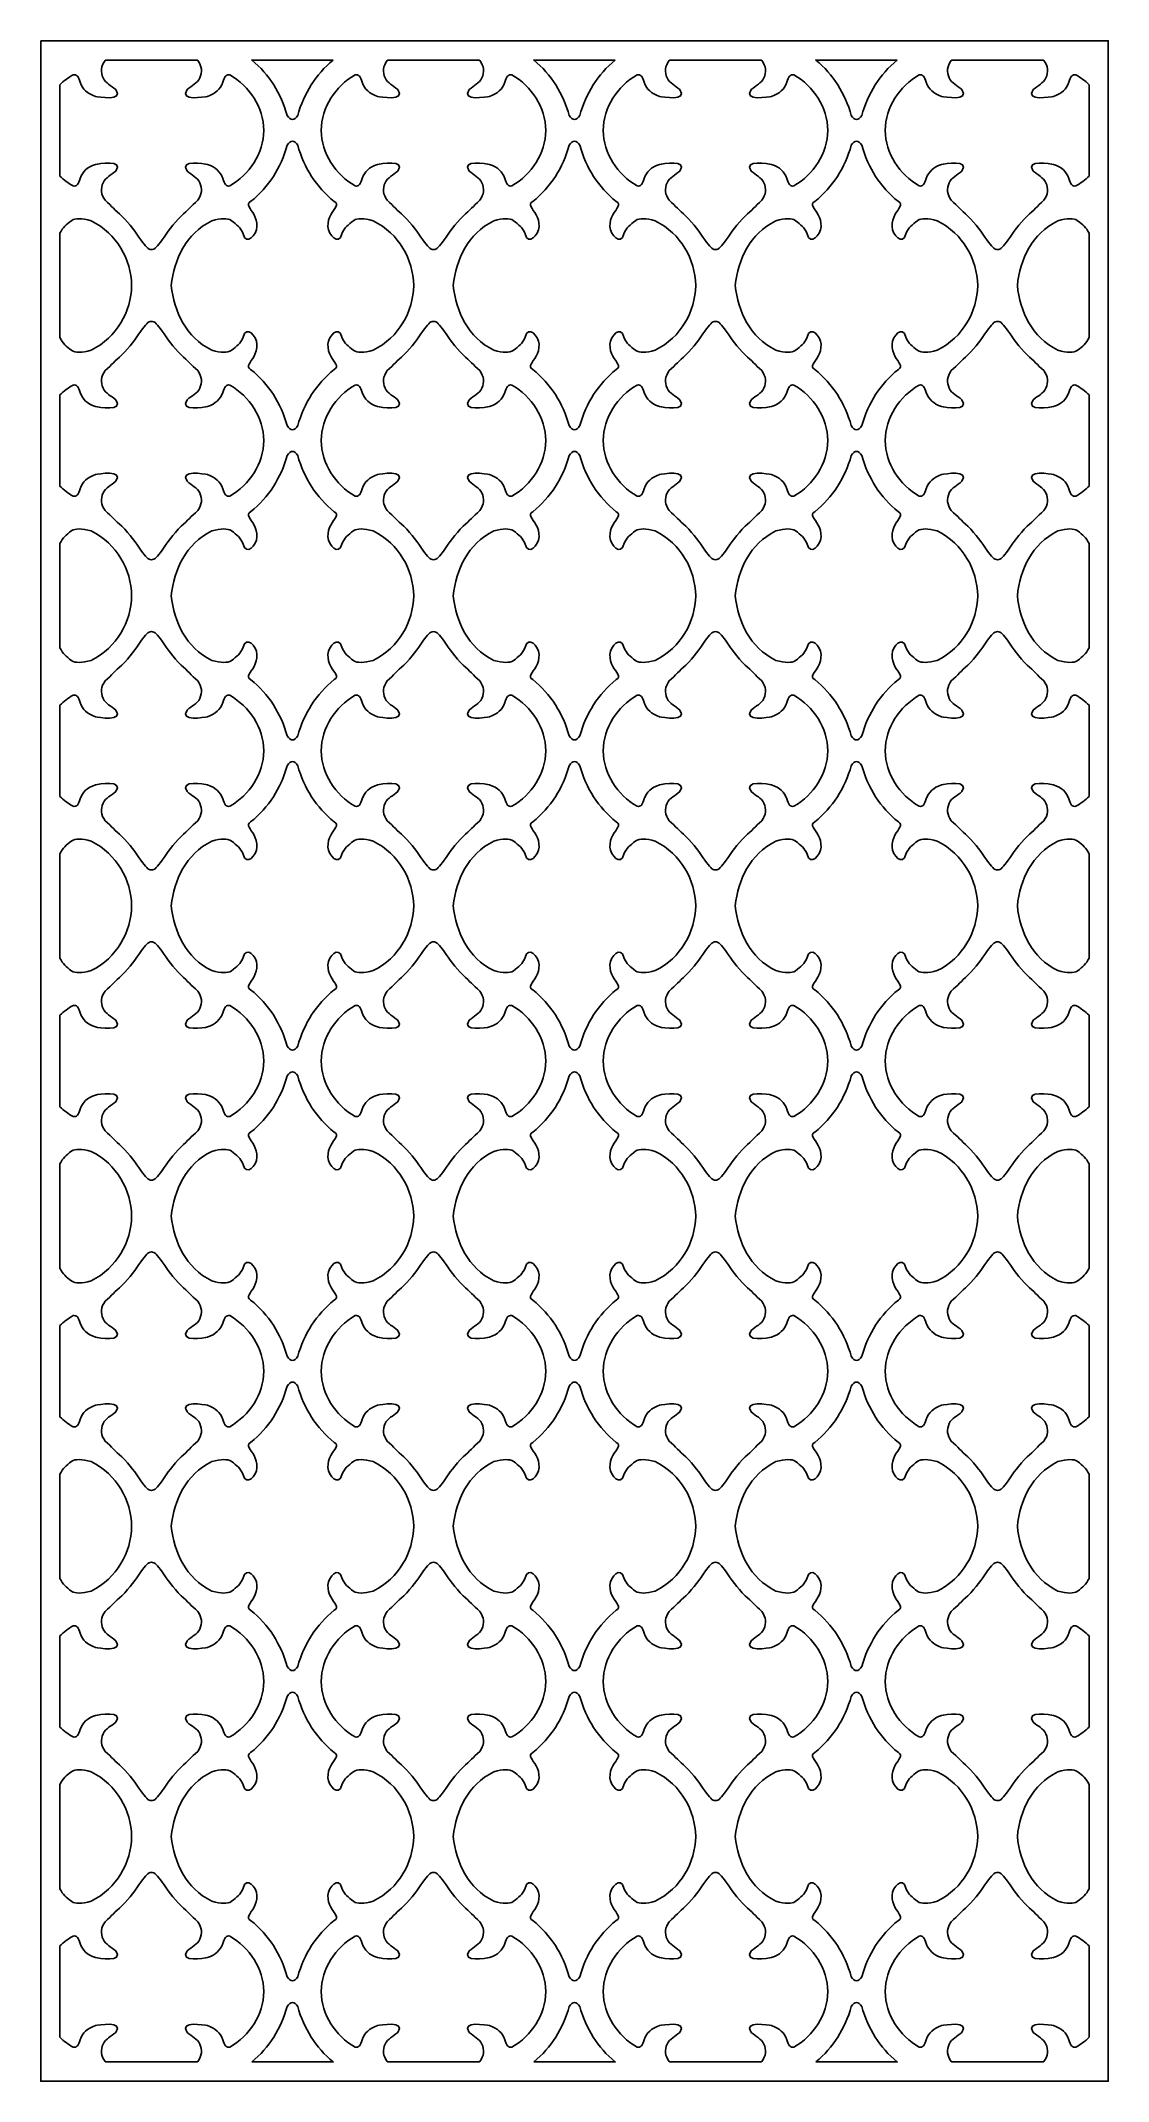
# Model space of a CAD drawing. Header units: centimetres. Extents: x -2.26 to 2.26, y -4.33 to 4.33.
import ezdxf

# ---------------------------------------------------------------- set-up
doc = ezdxf.new("R2010")
doc.units = ezdxf.units.CM
doc.header["$MEASUREMENT"] = 0
doc.layers.add('Layer 1', color=7, linetype='Continuous')

msp = doc.modelspace()

# ---------------------------------------------------------------- linework, layer by layer
at = {"layer": 'Layer 1', "color": 177}
for points, knots in [([(-2.26469, 4.33143), (-2.26469, 4.33143), (-2.18372, 4.33143), (-2.18372, 4.33143), (-2.18372, 4.33143), (-2.18372, 4.33143), (2.18371, 4.33143), (2.18371, 4.33143), (2.18371, 4.33143), (2.18371, 4.33143), (2.26469, 4.33143), (2.26469, 4.33143), (2.26469, 4.33143), (2.26469, 4.33143), (2.26469, 4.24955), (2.26469, 4.24955), (2.26469, 4.24955), (2.26469, 4.24955), (2.26469, -4.24954), (2.26469, -4.24954), (2.26469, -4.24954), (2.26469, -4.24954), (2.26469, -4.33142), (2.26469, -4.33142), (2.26469, -4.33142), (2.26469, -4.33142), (2.18371, -4.33142), (2.18371, -4.33142), (2.18371, -4.33142), (2.18371, -4.33142), (-2.18372, -4.33142), (-2.18372, -4.33142), (-2.18372, -4.33142), (-2.18372, -4.33142), (-2.26469, -4.33142), (-2.26469, -4.33142), (-2.26469, -4.33142), (-2.26469, -4.33142), (-2.26469, -4.24954), (-2.26469, -4.24954), (-2.26469, -4.24954), (-2.26469, -4.24954), (-2.26469, 4.24955), (-2.26469, 4.24955), (-2.26469, 4.24955), (-2.26469, 4.24955), (-2.26469, 4.33143), (-2.26469, 4.33143)], [0, 0, 0, 0, 0.0769231, 0.0769231, 0.0769231, 0.0769231, 0.1538462, 0.1538462, 0.1538462, 0.1538462, 0.2307692, 0.2307692, 0.2307692, 0.2307692, 0.3076923, 0.3076923, 0.3076923, 0.3076923, 0.3846154, 0.3846154, 0.3846154, 0.3846154, 0.4615385, 0.4615385, 0.4615385, 0.4615385, 0.5384615, 0.5384615, 0.5384615, 0.5384615, 0.6153846, 0.6153846, 0.6153846, 0.6153846, 0.6923077, 0.6923077, 0.6923077, 0.6923077, 0.7692308, 0.7692308, 0.7692308, 0.7692308, 0.8461538, 0.8461538, 0.8461538, 0.8461538, 1, 1, 1, 1]), ([(-2.18372, 4.14517), (-2.18372, 4.14517), (-2.18372, 3.75727), (-2.18372, 3.75727), (-2.18372, 3.75727), (-2.16686, 3.74132), (-2.14804, 3.72722), (-2.12772, 3.71539), (-2.12772, 3.71539), (-2.11344, 3.71242), (-2.10357, 3.72279), (-2.09809, 3.74654), (-2.09809, 3.74654), (-2.08637, 3.77748), (-2.06846, 3.79358), (-2.03333, 3.80676), (-2.03333, 3.80676), (-2.02078, 3.80917), (-1.91151, 3.82893), (-1.94651, 3.77843), (-1.94651, 3.77843), (-1.96773, 3.75914), (-1.98851, 3.75302), (-2.00041, 3.72873), (-2.00041, 3.72873), (-2.0112, 3.70388), (-2.01009, 3.67905), (-1.99163, 3.65421), (-1.99163, 3.65421), (-1.96273, 3.62861), (-1.95029, 3.61304), (-1.92139, 3.58746), (-1.92139, 3.58746), (-1.88683, 3.55297), (-1.86206, 3.51839), (-1.84017, 3.48623), (-1.84017, 3.48623), (-1.82032, 3.45775), (-1.80898, 3.44507), (-1.79518, 3.44507), (-1.79518, 3.44507), (-1.78138, 3.44507), (-1.77005, 3.45775), (-1.75019, 3.48623), (-1.75019, 3.48623), (-1.7283, 3.51839), (-1.70353, 3.55297), (-1.66897, 3.58746), (-1.66897, 3.58746), (-1.64007, 3.61304), (-1.62763, 3.62861), (-1.59873, 3.65421), (-1.59873, 3.65421), (-1.58026, 3.67905), (-1.57917, 3.70388), (-1.58996, 3.72873), (-1.58996, 3.72873), (-1.60185, 3.75302), (-1.62262, 3.75914), (-1.64384, 3.77843), (-1.64384, 3.77843), (-1.67884, 3.82893), (-1.56958, 3.80917), (-1.55703, 3.80676), (-1.55703, 3.80676), (-1.52191, 3.79358), (-1.504, 3.77748), (-1.49227, 3.74654), (-1.49227, 3.74654), (-1.4868, 3.72279), (-1.47692, 3.71242), (-1.46264, 3.71539), (-1.46264, 3.71539), (-1.37819, 3.76455), (-1.31981, 3.85278), (-1.31887, 3.95122), (-1.31887, 3.95122), (-1.31981, 4.04965), (-1.37819, 4.13788), (-1.46264, 4.18704), (-1.46264, 4.18704), (-1.47692, 4.19002), (-1.4868, 4.17963), (-1.49227, 4.15589), (-1.49227, 4.15589), (-1.504, 4.12494), (-1.52191, 4.10885), (-1.55703, 4.09567), (-1.55703, 4.09567), (-1.56958, 4.09325), (-1.67884, 4.0735), (-1.64384, 4.124), (-1.64384, 4.124), (-1.62262, 4.14328), (-1.60185, 4.14941), (-1.58996, 4.17369), (-1.58996, 4.17369), (-1.57917, 4.19854), (-1.58026, 4.22339), (-1.59873, 4.24822), (-1.59873, 4.24822), (-1.59873, 4.24822), (-1.60023, 4.24955), (-1.60023, 4.24955), (-1.60023, 4.24955), (-1.60023, 4.24955), (-1.99014, 4.24955), (-1.99014, 4.24955), (-1.99014, 4.24955), (-1.99014, 4.24955), (-1.99163, 4.24822), (-1.99163, 4.24822), (-1.99163, 4.24822), (-2.01009, 4.22339), (-2.0112, 4.19854), (-2.00041, 4.17369), (-2.00041, 4.17369), (-1.98851, 4.14941), (-1.96773, 4.14328), (-1.94651, 4.124), (-1.94651, 4.124), (-1.91151, 4.0735), (-2.02078, 4.09325), (-2.03333, 4.09567), (-2.03333, 4.09567), (-2.06846, 4.10885), (-2.08637, 4.12494), (-2.09809, 4.15589), (-2.09809, 4.15589), (-2.10357, 4.17963), (-2.11344, 4.19002), (-2.12772, 4.18704), (-2.12772, 4.18704), (-2.14804, 4.17521), (-2.16686, 4.16113), (-2.18372, 4.14517)], [0, 0, 0, 0, 0.0285714, 0.0285714, 0.0285714, 0.0285714, 0.0571429, 0.0571429, 0.0571429, 0.0571429, 0.0857143, 0.0857143, 0.0857143, 0.0857143, 0.1142857, 0.1142857, 0.1142857, 0.1142857, 0.1428571, 0.1428571, 0.1428571, 0.1428571, 0.1714286, 0.1714286, 0.1714286, 0.1714286, 0.2, 0.2, 0.2, 0.2, 0.2285714, 0.2285714, 0.2285714, 0.2285714, 0.2571429, 0.2571429, 0.2571429, 0.2571429, 0.2857143, 0.2857143, 0.2857143, 0.2857143, 0.3142857, 0.3142857, 0.3142857, 0.3142857, 0.3428571, 0.3428571, 0.3428571, 0.3428571, 0.3714286, 0.3714286, 0.3714286, 0.3714286, 0.4, 0.4, 0.4, 0.4, 0.4285714, 0.4285714, 0.4285714, 0.4285714, 0.4571429, 0.4571429, 0.4571429, 0.4571429, 0.4857143, 0.4857143, 0.4857143, 0.4857143, 0.5142857, 0.5142857, 0.5142857, 0.5142857, 0.5428571, 0.5428571, 0.5428571, 0.5428571, 0.5714286, 0.5714286, 0.5714286, 0.5714286, 0.6, 0.6, 0.6, 0.6, 0.6285714, 0.6285714, 0.6285714, 0.6285714, 0.6571429, 0.6571429, 0.6571429, 0.6571429, 0.6857143, 0.6857143, 0.6857143, 0.6857143, 0.7142857, 0.7142857, 0.7142857, 0.7142857, 0.7428571, 0.7428571, 0.7428571, 0.7428571, 0.7714286, 0.7714286, 0.7714286, 0.7714286, 0.8, 0.8, 0.8, 0.8, 0.8285714, 0.8285714, 0.8285714, 0.8285714, 0.8571429, 0.8571429, 0.8571429, 0.8571429, 0.8857143, 0.8857143, 0.8857143, 0.8857143, 0.9142857, 0.9142857, 0.9142857, 0.9142857, 0.9428571, 0.9428571, 0.9428571, 0.9428571, 1, 1, 1, 1]), ([(-1.02385, 4.24955), (-1.02385, 4.24955), (-1.36974, 4.24955), (-1.36974, 4.24955), (-1.36974, 4.24955), (-1.29475, 4.18851), (-1.2458, 4.10795), (-1.219, 4.01461), (-1.219, 4.01461), (-1.205, 3.99133), (-1.18858, 3.99132), (-1.17457, 4.01461), (-1.17457, 4.01461), (-1.14778, 4.10795), (-1.09884, 4.18851), (-1.02385, 4.24955)], [0, 0, 0, 0, 0.2, 0.2, 0.2, 0.2, 0.4, 0.4, 0.4, 0.4, 0.6, 0.6, 0.6, 0.6, 1, 1, 1, 1]), ([(-0.40345, 4.24955), (-0.40345, 4.24955), (-0.79335, 4.24955), (-0.79335, 4.24955), (-0.79335, 4.24955), (-0.79335, 4.24955), (-0.79484, 4.24822), (-0.79484, 4.24822), (-0.79484, 4.24822), (-0.81332, 4.22339), (-0.81441, 4.19854), (-0.80362, 4.17369), (-0.80362, 4.17369), (-0.79173, 4.14941), (-0.77095, 4.14328), (-0.74974, 4.124), (-0.74974, 4.124), (-0.71474, 4.0735), (-0.82399, 4.09325), (-0.83655, 4.09567), (-0.83655, 4.09567), (-0.87167, 4.10885), (-0.88958, 4.12494), (-0.90131, 4.15589), (-0.90131, 4.15589), (-0.90678, 4.17963), (-0.91666, 4.19002), (-0.93093, 4.18704), (-0.93093, 4.18704), (-1.01539, 4.13788), (-1.07376, 4.04965), (-1.07471, 3.95122), (-1.07471, 3.95122), (-1.07376, 3.85278), (-1.01539, 3.76455), (-0.93093, 3.71539), (-0.93093, 3.71539), (-0.91666, 3.71242), (-0.90678, 3.72279), (-0.90131, 3.74654), (-0.90131, 3.74654), (-0.88958, 3.77748), (-0.87167, 3.79358), (-0.83655, 3.80676), (-0.83655, 3.80676), (-0.82399, 3.80917), (-0.71474, 3.82893), (-0.74974, 3.77843), (-0.74974, 3.77843), (-0.77095, 3.75914), (-0.79173, 3.75302), (-0.80362, 3.72873), (-0.80362, 3.72873), (-0.81441, 3.70388), (-0.81332, 3.67905), (-0.79484, 3.65421), (-0.79484, 3.65421), (-0.76594, 3.62861), (-0.75351, 3.61304), (-0.72461, 3.58746), (-0.72461, 3.58746), (-0.69005, 3.55297), (-0.66527, 3.51839), (-0.64339, 3.48623), (-0.64339, 3.48623), (-0.62353, 3.45775), (-0.61219, 3.44507), (-0.5984, 3.44507), (-0.5984, 3.44507), (-0.5846, 3.44507), (-0.57326, 3.45775), (-0.55341, 3.48623), (-0.55341, 3.48623), (-0.53151, 3.51839), (-0.50675, 3.55297), (-0.47219, 3.58746), (-0.47219, 3.58746), (-0.44329, 3.61304), (-0.43084, 3.62861), (-0.40194, 3.65421), (-0.40194, 3.65421), (-0.38348, 3.67905), (-0.38238, 3.70388), (-0.39317, 3.72873), (-0.39317, 3.72873), (-0.40506, 3.75302), (-0.42584, 3.75914), (-0.44706, 3.77843), (-0.44706, 3.77843), (-0.48206, 3.82893), (-0.3728, 3.80917), (-0.36025, 3.80676), (-0.36025, 3.80676), (-0.32512, 3.79358), (-0.30721, 3.77748), (-0.29548, 3.74654), (-0.29548, 3.74654), (-0.29001, 3.72279), (-0.28013, 3.71242), (-0.26585, 3.71539), (-0.26585, 3.71539), (-0.1814, 3.76455), (-0.12302, 3.85278), (-0.12208, 3.95122), (-0.12208, 3.95122), (-0.12302, 4.04965), (-0.1814, 4.13788), (-0.26585, 4.18704), (-0.26585, 4.18704), (-0.28013, 4.19002), (-0.29001, 4.17963), (-0.29548, 4.15589), (-0.29548, 4.15589), (-0.30721, 4.12494), (-0.32512, 4.10885), (-0.36025, 4.09567), (-0.36025, 4.09567), (-0.3728, 4.09325), (-0.48206, 4.0735), (-0.44706, 4.124), (-0.44706, 4.124), (-0.42584, 4.14328), (-0.40506, 4.14941), (-0.39317, 4.17369), (-0.39317, 4.17369), (-0.38238, 4.19854), (-0.38348, 4.22339), (-0.40194, 4.24822), (-0.40194, 4.24822), (-0.40194, 4.24822), (-0.40345, 4.24955), (-0.40345, 4.24955)], [0, 0, 0, 0, 0.0294118, 0.0294118, 0.0294118, 0.0294118, 0.0588235, 0.0588235, 0.0588235, 0.0588235, 0.0882353, 0.0882353, 0.0882353, 0.0882353, 0.1176471, 0.1176471, 0.1176471, 0.1176471, 0.1470588, 0.1470588, 0.1470588, 0.1470588, 0.1764706, 0.1764706, 0.1764706, 0.1764706, 0.2058824, 0.2058824, 0.2058824, 0.2058824, 0.2352941, 0.2352941, 0.2352941, 0.2352941, 0.2647059, 0.2647059, 0.2647059, 0.2647059, 0.2941176, 0.2941176, 0.2941176, 0.2941176, 0.3235294, 0.3235294, 0.3235294, 0.3235294, 0.3529412, 0.3529412, 0.3529412, 0.3529412, 0.3823529, 0.3823529, 0.3823529, 0.3823529, 0.4117647, 0.4117647, 0.4117647, 0.4117647, 0.4411765, 0.4411765, 0.4411765, 0.4411765, 0.4705882, 0.4705882, 0.4705882, 0.4705882, 0.5, 0.5, 0.5, 0.5, 0.5294118, 0.5294118, 0.5294118, 0.5294118, 0.5588235, 0.5588235, 0.5588235, 0.5588235, 0.5882353, 0.5882353, 0.5882353, 0.5882353, 0.6176471, 0.6176471, 0.6176471, 0.6176471, 0.6470588, 0.6470588, 0.6470588, 0.6470588, 0.6764706, 0.6764706, 0.6764706, 0.6764706, 0.7058824, 0.7058824, 0.7058824, 0.7058824, 0.7352941, 0.7352941, 0.7352941, 0.7352941, 0.7647059, 0.7647059, 0.7647059, 0.7647059, 0.7941176, 0.7941176, 0.7941176, 0.7941176, 0.8235294, 0.8235294, 0.8235294, 0.8235294, 0.8529412, 0.8529412, 0.8529412, 0.8529412, 0.8823529, 0.8823529, 0.8823529, 0.8823529, 0.9117647, 0.9117647, 0.9117647, 0.9117647, 0.9411765, 0.9411765, 0.9411765, 0.9411765, 1, 1, 1, 1]), ([(0.17292, 4.24955), (0.17292, 4.24955), (-0.17295, 4.24955), (-0.17295, 4.24955), (-0.17295, 4.24955), (-0.09796, 4.18851), (-0.04901, 4.10795), (-0.02221, 4.01461), (-0.02221, 4.01461), (-0.00822, 3.99133), (0.0082, 3.99132), (0.02221, 4.01461), (0.02221, 4.01461), (0.04901, 4.10795), (0.09794, 4.18851), (0.17292, 4.24955)], [0, 0, 0, 0, 0.2, 0.2, 0.2, 0.2, 0.4, 0.4, 0.4, 0.4, 0.6, 0.6, 0.6, 0.6, 1, 1, 1, 1]), ([(0.79333, 4.24955), (0.79333, 4.24955), (0.40343, 4.24955), (0.40343, 4.24955), (0.40343, 4.24955), (0.40343, 4.24955), (0.40194, 4.24822), (0.40194, 4.24822), (0.40194, 4.24822), (0.38347, 4.22339), (0.38238, 4.19854), (0.39316, 4.17369), (0.39316, 4.17369), (0.40506, 4.14941), (0.42583, 4.14328), (0.44705, 4.124), (0.44705, 4.124), (0.48205, 4.0735), (0.37278, 4.09325), (0.36024, 4.09567), (0.36024, 4.09567), (0.32512, 4.10885), (0.3072, 4.12494), (0.29548, 4.15589), (0.29548, 4.15589), (0.29001, 4.17963), (0.28013, 4.19002), (0.26585, 4.18704), (0.26585, 4.18704), (0.18139, 4.13788), (0.12302, 4.04965), (0.12208, 3.95122), (0.12208, 3.95122), (0.12302, 3.85278), (0.18139, 3.76455), (0.26585, 3.71539), (0.26585, 3.71539), (0.28013, 3.71242), (0.29001, 3.72279), (0.29548, 3.74654), (0.29548, 3.74654), (0.3072, 3.77748), (0.32512, 3.79358), (0.36024, 3.80676), (0.36024, 3.80676), (0.37278, 3.80917), (0.48205, 3.82893), (0.44705, 3.77843), (0.44705, 3.77843), (0.42583, 3.75914), (0.40506, 3.75302), (0.39316, 3.72873), (0.39316, 3.72873), (0.38238, 3.70388), (0.38347, 3.67905), (0.40194, 3.65421), (0.40194, 3.65421), (0.43084, 3.62861), (0.44328, 3.61304), (0.47218, 3.58746), (0.47218, 3.58746), (0.50674, 3.55297), (0.53151, 3.51839), (0.5534, 3.48623), (0.5534, 3.48623), (0.57326, 3.45775), (0.5846, 3.44507), (0.59839, 3.44507), (0.59839, 3.44507), (0.61218, 3.44507), (0.62352, 3.45775), (0.64338, 3.48623), (0.64338, 3.48623), (0.66527, 3.51839), (0.69004, 3.55297), (0.7246, 3.58746), (0.7246, 3.58746), (0.7535, 3.61304), (0.76593, 3.62861), (0.79484, 3.65421), (0.79484, 3.65421), (0.81331, 3.67905), (0.81441, 3.70388), (0.80362, 3.72873), (0.80362, 3.72873), (0.79172, 3.75302), (0.77094, 3.75914), (0.74973, 3.77843), (0.74973, 3.77843), (0.71473, 3.82893), (0.82399, 3.80917), (0.83654, 3.80676), (0.83654, 3.80676), (0.87166, 3.79358), (0.88957, 3.77748), (0.9013, 3.74654), (0.9013, 3.74654), (0.90678, 3.72279), (0.91666, 3.71242), (0.93093, 3.71539), (0.93093, 3.71539), (1.01539, 3.76455), (1.07375, 3.85278), (1.0747, 3.95122), (1.0747, 3.95122), (1.07375, 4.04965), (1.01539, 4.13788), (0.93093, 4.18704), (0.93093, 4.18704), (0.91666, 4.19002), (0.90678, 4.17963), (0.9013, 4.15589), (0.9013, 4.15589), (0.88957, 4.12494), (0.87166, 4.10885), (0.83654, 4.09567), (0.83654, 4.09567), (0.82399, 4.09325), (0.71473, 4.0735), (0.74973, 4.124), (0.74973, 4.124), (0.77094, 4.14328), (0.79172, 4.14941), (0.80362, 4.17369), (0.80362, 4.17369), (0.81441, 4.19854), (0.81331, 4.22339), (0.79484, 4.24822), (0.79484, 4.24822), (0.79484, 4.24822), (0.79333, 4.24955), (0.79333, 4.24955)], [0, 0, 0, 0, 0.0294118, 0.0294118, 0.0294118, 0.0294118, 0.0588235, 0.0588235, 0.0588235, 0.0588235, 0.0882353, 0.0882353, 0.0882353, 0.0882353, 0.1176471, 0.1176471, 0.1176471, 0.1176471, 0.1470588, 0.1470588, 0.1470588, 0.1470588, 0.1764706, 0.1764706, 0.1764706, 0.1764706, 0.2058824, 0.2058824, 0.2058824, 0.2058824, 0.2352941, 0.2352941, 0.2352941, 0.2352941, 0.2647059, 0.2647059, 0.2647059, 0.2647059, 0.2941176, 0.2941176, 0.2941176, 0.2941176, 0.3235294, 0.3235294, 0.3235294, 0.3235294, 0.3529412, 0.3529412, 0.3529412, 0.3529412, 0.3823529, 0.3823529, 0.3823529, 0.3823529, 0.4117647, 0.4117647, 0.4117647, 0.4117647, 0.4411765, 0.4411765, 0.4411765, 0.4411765, 0.4705882, 0.4705882, 0.4705882, 0.4705882, 0.5, 0.5, 0.5, 0.5, 0.5294118, 0.5294118, 0.5294118, 0.5294118, 0.5588235, 0.5588235, 0.5588235, 0.5588235, 0.5882353, 0.5882353, 0.5882353, 0.5882353, 0.6176471, 0.6176471, 0.6176471, 0.6176471, 0.6470588, 0.6470588, 0.6470588, 0.6470588, 0.6764706, 0.6764706, 0.6764706, 0.6764706, 0.7058824, 0.7058824, 0.7058824, 0.7058824, 0.7352941, 0.7352941, 0.7352941, 0.7352941, 0.7647059, 0.7647059, 0.7647059, 0.7647059, 0.7941176, 0.7941176, 0.7941176, 0.7941176, 0.8235294, 0.8235294, 0.8235294, 0.8235294, 0.8529412, 0.8529412, 0.8529412, 0.8529412, 0.8823529, 0.8823529, 0.8823529, 0.8823529, 0.9117647, 0.9117647, 0.9117647, 0.9117647, 0.9411765, 0.9411765, 0.9411765, 0.9411765, 1, 1, 1, 1]), ([(1.36971, 4.24955), (1.36971, 4.24955), (1.02383, 4.24955), (1.02383, 4.24955), (1.02383, 4.24955), (1.09882, 4.18851), (1.14777, 4.10795), (1.17457, 4.01461), (1.17457, 4.01461), (1.18857, 3.99133), (1.20498, 3.99132), (1.21899, 4.01461), (1.21899, 4.01461), (1.2458, 4.10795), (1.29473, 4.18851), (1.36971, 4.24955)], [0, 0, 0, 0, 0.2, 0.2, 0.2, 0.2, 0.4, 0.4, 0.4, 0.4, 0.6, 0.6, 0.6, 0.6, 1, 1, 1, 1]), ([(2.18371, 3.7573), (2.18371, 3.7573), (2.18371, 4.14514), (2.18371, 4.14514), (2.18371, 4.14514), (2.16684, 4.1611), (2.14805, 4.1752), (2.12771, 4.18704), (2.12771, 4.18704), (2.11344, 4.19002), (2.10356, 4.17963), (2.09808, 4.15589), (2.09808, 4.15589), (2.08636, 4.12494), (2.06845, 4.10885), (2.03333, 4.09567), (2.03333, 4.09567), (2.02078, 4.09325), (1.91151, 4.0735), (1.94651, 4.124), (1.94651, 4.124), (1.96773, 4.14328), (1.98851, 4.14941), (2.00041, 4.17369), (2.00041, 4.17369), (2.01118, 4.19854), (2.01009, 4.22339), (1.99163, 4.24822), (1.99163, 4.24822), (1.99163, 4.24822), (1.99012, 4.24955), (1.99012, 4.24955), (1.99012, 4.24955), (1.99012, 4.24955), (1.60022, 4.24955), (1.60022, 4.24955), (1.60022, 4.24955), (1.60022, 4.24955), (1.59873, 4.24822), (1.59873, 4.24822), (1.59873, 4.24822), (1.58026, 4.22339), (1.57916, 4.19854), (1.58995, 4.17369), (1.58995, 4.17369), (1.60184, 4.14941), (1.62262, 4.14328), (1.64384, 4.124), (1.64384, 4.124), (1.67884, 4.0735), (1.56957, 4.09325), (1.55703, 4.09567), (1.55703, 4.09567), (1.52191, 4.10885), (1.50399, 4.12494), (1.49227, 4.15589), (1.49227, 4.15589), (1.4868, 4.17963), (1.47691, 4.19002), (1.46264, 4.18704), (1.46264, 4.18704), (1.37818, 4.13788), (1.31981, 4.04965), (1.31887, 3.95122), (1.31887, 3.95122), (1.31981, 3.85278), (1.37818, 3.76455), (1.46264, 3.71539), (1.46264, 3.71539), (1.47691, 3.71242), (1.4868, 3.72279), (1.49227, 3.74654), (1.49227, 3.74654), (1.50399, 3.77748), (1.52191, 3.79358), (1.55703, 3.80676), (1.55703, 3.80676), (1.56957, 3.80917), (1.67884, 3.82893), (1.64384, 3.77843), (1.64384, 3.77843), (1.62262, 3.75914), (1.60184, 3.75302), (1.58995, 3.72873), (1.58995, 3.72873), (1.57916, 3.70388), (1.58026, 3.67905), (1.59873, 3.65421), (1.59873, 3.65421), (1.62763, 3.62861), (1.64006, 3.61304), (1.66896, 3.58746), (1.66896, 3.58746), (1.70353, 3.55297), (1.7283, 3.51839), (1.75019, 3.48623), (1.75019, 3.48623), (1.77005, 3.45775), (1.78138, 3.44507), (1.79517, 3.44507), (1.79517, 3.44507), (1.80897, 3.44507), (1.82031, 3.45775), (1.84017, 3.48623), (1.84017, 3.48623), (1.86205, 3.51839), (1.88682, 3.55297), (1.92138, 3.58746), (1.92138, 3.58746), (1.95028, 3.61304), (1.96272, 3.62861), (1.99163, 3.65421), (1.99163, 3.65421), (2.01009, 3.67905), (2.01118, 3.70388), (2.00041, 3.72873), (2.00041, 3.72873), (1.98851, 3.75302), (1.96773, 3.75914), (1.94651, 3.77843), (1.94651, 3.77843), (1.91151, 3.82893), (2.02078, 3.80917), (2.03333, 3.80676), (2.03333, 3.80676), (2.06845, 3.79358), (2.08636, 3.77748), (2.09808, 3.74654), (2.09808, 3.74654), (2.10356, 3.72279), (2.11344, 3.71242), (2.12771, 3.71539), (2.12771, 3.71539), (2.14805, 3.72723), (2.16684, 3.74134), (2.18371, 3.7573)], [0, 0, 0, 0, 0.0285714, 0.0285714, 0.0285714, 0.0285714, 0.0571429, 0.0571429, 0.0571429, 0.0571429, 0.0857143, 0.0857143, 0.0857143, 0.0857143, 0.1142857, 0.1142857, 0.1142857, 0.1142857, 0.1428571, 0.1428571, 0.1428571, 0.1428571, 0.1714286, 0.1714286, 0.1714286, 0.1714286, 0.2, 0.2, 0.2, 0.2, 0.2285714, 0.2285714, 0.2285714, 0.2285714, 0.2571429, 0.2571429, 0.2571429, 0.2571429, 0.2857143, 0.2857143, 0.2857143, 0.2857143, 0.3142857, 0.3142857, 0.3142857, 0.3142857, 0.3428571, 0.3428571, 0.3428571, 0.3428571, 0.3714286, 0.3714286, 0.3714286, 0.3714286, 0.4, 0.4, 0.4, 0.4, 0.4285714, 0.4285714, 0.4285714, 0.4285714, 0.4571429, 0.4571429, 0.4571429, 0.4571429, 0.4857143, 0.4857143, 0.4857143, 0.4857143, 0.5142857, 0.5142857, 0.5142857, 0.5142857, 0.5428571, 0.5428571, 0.5428571, 0.5428571, 0.5714286, 0.5714286, 0.5714286, 0.5714286, 0.6, 0.6, 0.6, 0.6, 0.6285714, 0.6285714, 0.6285714, 0.6285714, 0.6571429, 0.6571429, 0.6571429, 0.6571429, 0.6857143, 0.6857143, 0.6857143, 0.6857143, 0.7142857, 0.7142857, 0.7142857, 0.7142857, 0.7428571, 0.7428571, 0.7428571, 0.7428571, 0.7714286, 0.7714286, 0.7714286, 0.7714286, 0.8, 0.8, 0.8, 0.8, 0.8285714, 0.8285714, 0.8285714, 0.8285714, 0.8571429, 0.8571429, 0.8571429, 0.8571429, 0.8857143, 0.8857143, 0.8857143, 0.8857143, 0.9142857, 0.9142857, 0.9142857, 0.9142857, 0.9428571, 0.9428571, 0.9428571, 0.9428571, 1, 1, 1, 1]), ([(-0.68248, 3.29268), (-0.68557, 3.40499), (-0.74353, 3.51161), (-0.85411, 3.56744), (-0.85411, 3.56744), (-0.89495, 3.57936), (-0.92108, 3.57804), (-0.93697, 3.56911), (-0.93697, 3.56911), (-0.96293, 3.54835), (-0.97465, 3.54036), (-0.988, 3.51182), (-0.988, 3.51182), (-0.99833, 3.46046), (-1.04608, 3.50642), (-1.04618, 3.54242), (-1.04618, 3.54242), (-1.04906, 3.58196), (-1.02134, 3.60902), (-1.01283, 3.62655), (-1.01283, 3.62655), (-1.00837, 3.63573), (-1.00839, 3.64295), (-1.01928, 3.6492), (-1.01928, 3.6492), (-1.09686, 3.71066), (-1.14723, 3.79259), (-1.17457, 3.88781), (-1.17457, 3.88781), (-1.18857, 3.91109), (-1.205, 3.91109), (-1.219, 3.88781), (-1.219, 3.88781), (-1.24634, 3.79259), (-1.29672, 3.71066), (-1.3743, 3.6492), (-1.3743, 3.6492), (-1.38519, 3.64295), (-1.38521, 3.63573), (-1.38075, 3.62655), (-1.38075, 3.62655), (-1.37223, 3.60902), (-1.34451, 3.58196), (-1.3474, 3.54242), (-1.3474, 3.54242), (-1.34749, 3.50642), (-1.39524, 3.46046), (-1.40558, 3.51182), (-1.40558, 3.51182), (-1.41893, 3.54036), (-1.43064, 3.54835), (-1.45661, 3.56911), (-1.45661, 3.56911), (-1.47249, 3.57804), (-1.49863, 3.57936), (-1.53946, 3.56744), (-1.53946, 3.56744), (-1.65004, 3.51161), (-1.69868, 3.40499), (-1.71109, 3.29268), (-1.71109, 3.29268), (-1.69868, 3.18038), (-1.65004, 3.07375), (-1.53946, 3.01792), (-1.53946, 3.01792), (-1.49863, 3.006), (-1.47249, 3.00731), (-1.45661, 3.01625), (-1.45661, 3.01625), (-1.43064, 3.03701), (-1.41893, 3.045), (-1.40558, 3.07354), (-1.40558, 3.07354), (-1.39524, 3.1249), (-1.34749, 3.07894), (-1.3474, 3.04294), (-1.3474, 3.04294), (-1.34451, 3.0034), (-1.37223, 2.97634), (-1.38075, 2.95881), (-1.38075, 2.95881), (-1.38521, 2.94962), (-1.38519, 2.94241), (-1.3743, 2.93616), (-1.3743, 2.93616), (-1.29672, 2.8747), (-1.24634, 2.79277), (-1.219, 2.69755), (-1.219, 2.69755), (-1.205, 2.67426), (-1.18858, 2.67425), (-1.17457, 2.69755), (-1.17457, 2.69755), (-1.14723, 2.79277), (-1.09686, 2.8747), (-1.01928, 2.93616), (-1.01928, 2.93616), (-1.00839, 2.94241), (-1.00837, 2.94962), (-1.01283, 2.95881), (-1.01283, 2.95881), (-1.02134, 2.97634), (-1.04906, 3.0034), (-1.04618, 3.04294), (-1.04618, 3.04294), (-1.04608, 3.07894), (-0.99833, 3.1249), (-0.988, 3.07354), (-0.988, 3.07354), (-0.97465, 3.045), (-0.96293, 3.03701), (-0.93697, 3.01625), (-0.93697, 3.01625), (-0.92108, 3.00731), (-0.89495, 3.006), (-0.85411, 3.01792), (-0.85411, 3.01792), (-0.74353, 3.07375), (-0.68557, 3.18038), (-0.68248, 3.29268)], [0, 0, 0, 0, 0.0322581, 0.0322581, 0.0322581, 0.0322581, 0.0645161, 0.0645161, 0.0645161, 0.0645161, 0.0967742, 0.0967742, 0.0967742, 0.0967742, 0.1290323, 0.1290323, 0.1290323, 0.1290323, 0.1612903, 0.1612903, 0.1612903, 0.1612903, 0.1935484, 0.1935484, 0.1935484, 0.1935484, 0.2258065, 0.2258065, 0.2258065, 0.2258065, 0.2580645, 0.2580645, 0.2580645, 0.2580645, 0.2903226, 0.2903226, 0.2903226, 0.2903226, 0.3225806, 0.3225806, 0.3225806, 0.3225806, 0.3548387, 0.3548387, 0.3548387, 0.3548387, 0.3870968, 0.3870968, 0.3870968, 0.3870968, 0.4193548, 0.4193548, 0.4193548, 0.4193548, 0.4516129, 0.4516129, 0.4516129, 0.4516129, 0.483871, 0.483871, 0.483871, 0.483871, 0.516129, 0.516129, 0.516129, 0.516129, 0.5483871, 0.5483871, 0.5483871, 0.5483871, 0.5806452, 0.5806452, 0.5806452, 0.5806452, 0.6129032, 0.6129032, 0.6129032, 0.6129032, 0.6451613, 0.6451613, 0.6451613, 0.6451613, 0.6774194, 0.6774194, 0.6774194, 0.6774194, 0.7096774, 0.7096774, 0.7096774, 0.7096774, 0.7419355, 0.7419355, 0.7419355, 0.7419355, 0.7741935, 0.7741935, 0.7741935, 0.7741935, 0.8064516, 0.8064516, 0.8064516, 0.8064516, 0.8387097, 0.8387097, 0.8387097, 0.8387097, 0.8709677, 0.8709677, 0.8709677, 0.8709677, 0.9032258, 0.9032258, 0.9032258, 0.9032258, 0.9354839, 0.9354839, 0.9354839, 0.9354839, 1, 1, 1, 1]), ([(0.51431, 3.29268), (0.51122, 3.40499), (0.45325, 3.51161), (0.34267, 3.56744), (0.34267, 3.56744), (0.30184, 3.57936), (0.27571, 3.57804), (0.25982, 3.56911), (0.25982, 3.56911), (0.23385, 3.54835), (0.22214, 3.54036), (0.20879, 3.51182), (0.20879, 3.51182), (0.19845, 3.46046), (0.1507, 3.50642), (0.1506, 3.54242), (0.1506, 3.54242), (0.14772, 3.58196), (0.17544, 3.60902), (0.18396, 3.62655), (0.18396, 3.62655), (0.18842, 3.63573), (0.1884, 3.64295), (0.1775, 3.6492), (0.1775, 3.6492), (0.09993, 3.71066), (0.04955, 3.79259), (0.02221, 3.88781), (0.02221, 3.88781), (0.00821, 3.91109), (-0.00822, 3.91109), (-0.02221, 3.88781), (-0.02221, 3.88781), (-0.04955, 3.79259), (-0.09994, 3.71066), (-0.17751, 3.6492), (-0.17751, 3.6492), (-0.1884, 3.64295), (-0.18843, 3.63573), (-0.18396, 3.62655), (-0.18396, 3.62655), (-0.17545, 3.60902), (-0.14772, 3.58196), (-0.15061, 3.54242), (-0.15061, 3.54242), (-0.15071, 3.50642), (-0.19845, 3.46046), (-0.20879, 3.51182), (-0.20879, 3.51182), (-0.22214, 3.54036), (-0.23386, 3.54835), (-0.25983, 3.56911), (-0.25983, 3.56911), (-0.27571, 3.57804), (-0.30184, 3.57936), (-0.34267, 3.56744), (-0.34267, 3.56744), (-0.45327, 3.51161), (-0.50189, 3.40499), (-0.51431, 3.29268), (-0.51431, 3.29268), (-0.50189, 3.18038), (-0.45327, 3.07375), (-0.34267, 3.01792), (-0.34267, 3.01792), (-0.30184, 3.006), (-0.27571, 3.00731), (-0.25983, 3.01625), (-0.25983, 3.01625), (-0.23386, 3.03701), (-0.22214, 3.045), (-0.20879, 3.07354), (-0.20879, 3.07354), (-0.19845, 3.1249), (-0.15071, 3.07894), (-0.15061, 3.04294), (-0.15061, 3.04294), (-0.14772, 3.0034), (-0.17545, 2.97634), (-0.18396, 2.95881), (-0.18396, 2.95881), (-0.18843, 2.94962), (-0.1884, 2.94241), (-0.17751, 2.93616), (-0.17751, 2.93616), (-0.09994, 2.8747), (-0.04955, 2.79277), (-0.02221, 2.69755), (-0.02221, 2.69755), (-0.00822, 2.67426), (0.0082, 2.67425), (0.02221, 2.69755), (0.02221, 2.69755), (0.04955, 2.79277), (0.09993, 2.8747), (0.1775, 2.93616), (0.1775, 2.93616), (0.1884, 2.94241), (0.18842, 2.94962), (0.18396, 2.95881), (0.18396, 2.95881), (0.17544, 2.97634), (0.14772, 3.0034), (0.1506, 3.04294), (0.1506, 3.04294), (0.1507, 3.07894), (0.19845, 3.1249), (0.20879, 3.07354), (0.20879, 3.07354), (0.22214, 3.045), (0.23385, 3.03701), (0.25982, 3.01625), (0.25982, 3.01625), (0.27571, 3.00731), (0.30184, 3.006), (0.34267, 3.01792), (0.34267, 3.01792), (0.45325, 3.07375), (0.51122, 3.18038), (0.51431, 3.29268)], [0, 0, 0, 0, 0.0322581, 0.0322581, 0.0322581, 0.0322581, 0.0645161, 0.0645161, 0.0645161, 0.0645161, 0.0967742, 0.0967742, 0.0967742, 0.0967742, 0.1290323, 0.1290323, 0.1290323, 0.1290323, 0.1612903, 0.1612903, 0.1612903, 0.1612903, 0.1935484, 0.1935484, 0.1935484, 0.1935484, 0.2258065, 0.2258065, 0.2258065, 0.2258065, 0.2580645, 0.2580645, 0.2580645, 0.2580645, 0.2903226, 0.2903226, 0.2903226, 0.2903226, 0.3225806, 0.3225806, 0.3225806, 0.3225806, 0.3548387, 0.3548387, 0.3548387, 0.3548387, 0.3870968, 0.3870968, 0.3870968, 0.3870968, 0.4193548, 0.4193548, 0.4193548, 0.4193548, 0.4516129, 0.4516129, 0.4516129, 0.4516129, 0.483871, 0.483871, 0.483871, 0.483871, 0.516129, 0.516129, 0.516129, 0.516129, 0.5483871, 0.5483871, 0.5483871, 0.5483871, 0.5806452, 0.5806452, 0.5806452, 0.5806452, 0.6129032, 0.6129032, 0.6129032, 0.6129032, 0.6451613, 0.6451613, 0.6451613, 0.6451613, 0.6774194, 0.6774194, 0.6774194, 0.6774194, 0.7096774, 0.7096774, 0.7096774, 0.7096774, 0.7419355, 0.7419355, 0.7419355, 0.7419355, 0.7741935, 0.7741935, 0.7741935, 0.7741935, 0.8064516, 0.8064516, 0.8064516, 0.8064516, 0.8387097, 0.8387097, 0.8387097, 0.8387097, 0.8709677, 0.8709677, 0.8709677, 0.8709677, 0.9032258, 0.9032258, 0.9032258, 0.9032258, 0.9354839, 0.9354839, 0.9354839, 0.9354839, 1, 1, 1, 1]), ([(1.71109, 3.29268), (1.708, 3.40499), (1.65004, 3.51161), (1.53946, 3.56744), (1.53946, 3.56744), (1.49862, 3.57936), (1.47248, 3.57804), (1.4566, 3.56911), (1.4566, 3.56911), (1.43063, 3.54835), (1.41893, 3.54036), (1.40558, 3.51182), (1.40558, 3.51182), (1.39523, 3.46046), (1.34749, 3.50642), (1.34739, 3.54242), (1.34739, 3.54242), (1.34451, 3.58196), (1.37222, 3.60902), (1.38074, 3.62655), (1.38074, 3.62655), (1.38521, 3.63573), (1.38518, 3.64295), (1.37429, 3.6492), (1.37429, 3.6492), (1.29672, 3.71066), (1.24634, 3.79259), (1.21899, 3.88781), (1.21899, 3.88781), (1.20499, 3.91109), (1.18857, 3.91109), (1.17457, 3.88781), (1.17457, 3.88781), (1.14723, 3.79259), (1.09685, 3.71066), (1.01927, 3.6492), (1.01927, 3.6492), (1.00838, 3.64295), (1.00836, 3.63573), (1.01282, 3.62655), (1.01282, 3.62655), (1.02134, 3.60902), (1.04905, 3.58196), (1.04618, 3.54242), (1.04618, 3.54242), (1.04608, 3.50642), (0.99833, 3.46046), (0.98799, 3.51182), (0.98799, 3.51182), (0.97464, 3.54036), (0.96293, 3.54835), (0.93696, 3.56911), (0.93696, 3.56911), (0.92108, 3.57804), (0.89494, 3.57936), (0.8541, 3.56744), (0.8541, 3.56744), (0.74352, 3.51161), (0.69489, 3.40499), (0.68248, 3.29268), (0.68248, 3.29268), (0.69489, 3.18038), (0.74352, 3.07375), (0.8541, 3.01792), (0.8541, 3.01792), (0.89494, 3.006), (0.92108, 3.00731), (0.93696, 3.01625), (0.93696, 3.01625), (0.96293, 3.03701), (0.97464, 3.045), (0.98799, 3.07354), (0.98799, 3.07354), (0.99833, 3.1249), (1.04608, 3.07894), (1.04618, 3.04294), (1.04618, 3.04294), (1.04905, 3.0034), (1.02134, 2.97634), (1.01282, 2.95881), (1.01282, 2.95881), (1.00836, 2.94962), (1.00838, 2.94241), (1.01927, 2.93616), (1.01927, 2.93616), (1.09685, 2.8747), (1.14723, 2.79277), (1.17457, 2.69755), (1.17457, 2.69755), (1.18857, 2.67426), (1.20498, 2.67425), (1.21899, 2.69755), (1.21899, 2.69755), (1.24634, 2.79277), (1.29672, 2.8747), (1.37429, 2.93616), (1.37429, 2.93616), (1.38518, 2.94241), (1.38521, 2.94962), (1.38074, 2.95881), (1.38074, 2.95881), (1.37222, 2.97634), (1.34451, 3.0034), (1.34739, 3.04294), (1.34739, 3.04294), (1.34749, 3.07894), (1.39523, 3.1249), (1.40558, 3.07354), (1.40558, 3.07354), (1.41893, 3.045), (1.43063, 3.03701), (1.4566, 3.01625), (1.4566, 3.01625), (1.47248, 3.00731), (1.49862, 3.006), (1.53946, 3.01792), (1.53946, 3.01792), (1.65004, 3.07375), (1.708, 3.18038), (1.71109, 3.29268)], [0, 0, 0, 0, 0.0322581, 0.0322581, 0.0322581, 0.0322581, 0.0645161, 0.0645161, 0.0645161, 0.0645161, 0.0967742, 0.0967742, 0.0967742, 0.0967742, 0.1290323, 0.1290323, 0.1290323, 0.1290323, 0.1612903, 0.1612903, 0.1612903, 0.1612903, 0.1935484, 0.1935484, 0.1935484, 0.1935484, 0.2258065, 0.2258065, 0.2258065, 0.2258065, 0.2580645, 0.2580645, 0.2580645, 0.2580645, 0.2903226, 0.2903226, 0.2903226, 0.2903226, 0.3225806, 0.3225806, 0.3225806, 0.3225806, 0.3548387, 0.3548387, 0.3548387, 0.3548387, 0.3870968, 0.3870968, 0.3870968, 0.3870968, 0.4193548, 0.4193548, 0.4193548, 0.4193548, 0.4516129, 0.4516129, 0.4516129, 0.4516129, 0.483871, 0.483871, 0.483871, 0.483871, 0.516129, 0.516129, 0.516129, 0.516129, 0.5483871, 0.5483871, 0.5483871, 0.5483871, 0.5806452, 0.5806452, 0.5806452, 0.5806452, 0.6129032, 0.6129032, 0.6129032, 0.6129032, 0.6451613, 0.6451613, 0.6451613, 0.6451613, 0.6774194, 0.6774194, 0.6774194, 0.6774194, 0.7096774, 0.7096774, 0.7096774, 0.7096774, 0.7419355, 0.7419355, 0.7419355, 0.7419355, 0.7741935, 0.7741935, 0.7741935, 0.7741935, 0.8064516, 0.8064516, 0.8064516, 0.8064516, 0.8387097, 0.8387097, 0.8387097, 0.8387097, 0.8709677, 0.8709677, 0.8709677, 0.8709677, 0.9032258, 0.9032258, 0.9032258, 0.9032258, 0.9354839, 0.9354839, 0.9354839, 0.9354839, 1, 1, 1, 1]), ([(-2.18372, 3.51408), (-2.18372, 3.51408), (-2.18372, 3.07129), (-2.18372, 3.07129), (-2.18372, 3.07129), (-2.17079, 3.04457), (-2.15903, 3.03645), (-2.13376, 3.01625), (-2.13376, 3.01625), (-2.11787, 3.00731), (-2.09173, 3.006), (-2.0509, 3.01792), (-2.0509, 3.01792), (-1.94031, 3.07375), (-1.88235, 3.18038), (-1.87926, 3.29268), (-1.87926, 3.29268), (-1.88235, 3.40499), (-1.94031, 3.51161), (-2.0509, 3.56744), (-2.0509, 3.56744), (-2.09173, 3.57936), (-2.11787, 3.57804), (-2.13376, 3.56911), (-2.13376, 3.56911), (-2.15903, 3.5489), (-2.17079, 3.5408), (-2.18372, 3.51408)], [0, 0, 0, 0, 0.125, 0.125, 0.125, 0.125, 0.25, 0.25, 0.25, 0.25, 0.375, 0.375, 0.375, 0.375, 0.5, 0.5, 0.5, 0.5, 0.625, 0.625, 0.625, 0.625, 0.75, 0.75, 0.75, 0.75, 1, 1, 1, 1]), ([(2.18371, 3.07131), (2.18371, 3.07131), (2.18371, 3.51406), (2.18371, 3.51406), (2.18371, 3.51406), (2.17079, 3.5408), (2.15903, 3.5489), (2.13375, 3.56911), (2.13375, 3.56911), (2.11786, 3.57804), (2.09173, 3.57936), (2.05089, 3.56744), (2.05089, 3.56744), (1.94031, 3.51161), (1.89167, 3.40499), (1.87926, 3.29268), (1.87926, 3.29268), (1.89167, 3.18038), (1.94031, 3.07375), (2.05089, 3.01792), (2.05089, 3.01792), (2.09173, 3.006), (2.11786, 3.00731), (2.13375, 3.01625), (2.13375, 3.01625), (2.15903, 3.03646), (2.17079, 3.04457), (2.18371, 3.07131)], [0, 0, 0, 0, 0.125, 0.125, 0.125, 0.125, 0.25, 0.25, 0.25, 0.25, 0.375, 0.375, 0.375, 0.375, 0.5, 0.5, 0.5, 0.5, 0.625, 0.625, 0.625, 0.625, 0.75, 0.75, 0.75, 0.75, 1, 1, 1, 1]), ([(-2.18372, 2.8281), (-2.18372, 2.8281), (-2.18372, 2.4402), (-2.18372, 2.4402), (-2.18372, 2.4402), (-2.16686, 2.42425), (-2.14804, 2.41014), (-2.12772, 2.39832), (-2.12772, 2.39832), (-2.11344, 2.39535), (-2.10357, 2.40573), (-2.09809, 2.42946), (-2.09809, 2.42946), (-2.08637, 2.4604), (-2.06846, 2.47651), (-2.03333, 2.48969), (-2.03333, 2.48969), (-2.02078, 2.49211), (-1.91151, 2.51186), (-1.94651, 2.46136), (-1.94651, 2.46136), (-1.96773, 2.44208), (-1.98851, 2.43594), (-2.00041, 2.41167), (-2.00041, 2.41167), (-2.0112, 2.38681), (-2.01009, 2.36197), (-1.99163, 2.33713), (-1.99163, 2.33713), (-1.96273, 2.31155), (-1.95029, 2.29597), (-1.92139, 2.27039), (-1.92139, 2.27039), (-1.88683, 2.23591), (-1.86206, 2.20132), (-1.84017, 2.16917), (-1.84017, 2.16917), (-1.82032, 2.14069), (-1.80898, 2.12801), (-1.79518, 2.12801), (-1.79518, 2.12801), (-1.78138, 2.12801), (-1.77005, 2.14069), (-1.75019, 2.16917), (-1.75019, 2.16917), (-1.7283, 2.20132), (-1.70353, 2.23591), (-1.66897, 2.27039), (-1.66897, 2.27039), (-1.64007, 2.29597), (-1.62763, 2.31155), (-1.59873, 2.33713), (-1.59873, 2.33713), (-1.58026, 2.36197), (-1.57917, 2.38681), (-1.58996, 2.41167), (-1.58996, 2.41167), (-1.60185, 2.43594), (-1.62262, 2.44208), (-1.64384, 2.46136), (-1.64384, 2.46136), (-1.67884, 2.51186), (-1.56958, 2.49211), (-1.55703, 2.48969), (-1.55703, 2.48969), (-1.52191, 2.47651), (-1.504, 2.4604), (-1.49227, 2.42946), (-1.49227, 2.42946), (-1.4868, 2.40573), (-1.47692, 2.39535), (-1.46264, 2.39832), (-1.46264, 2.39832), (-1.37819, 2.44748), (-1.31981, 2.53571), (-1.31887, 2.63414), (-1.31887, 2.63414), (-1.31981, 2.73257), (-1.37819, 2.82081), (-1.46264, 2.86997), (-1.46264, 2.86997), (-1.47692, 2.87294), (-1.4868, 2.86256), (-1.49227, 2.83882), (-1.49227, 2.83882), (-1.504, 2.80788), (-1.52191, 2.79178), (-1.55703, 2.7786), (-1.55703, 2.7786), (-1.56958, 2.77618), (-1.67884, 2.75643), (-1.64384, 2.80692), (-1.64384, 2.80692), (-1.62262, 2.82621), (-1.60185, 2.83234), (-1.58996, 2.85663), (-1.58996, 2.85663), (-1.57917, 2.88148), (-1.58026, 2.90632), (-1.59873, 2.93116), (-1.59873, 2.93116), (-1.62763, 2.95675), (-1.64007, 2.97231), (-1.66897, 2.9979), (-1.66897, 2.9979), (-1.70353, 3.03239), (-1.7283, 3.06696), (-1.75019, 3.09913), (-1.75019, 3.09913), (-1.77005, 3.1276), (-1.78138, 3.14028), (-1.79518, 3.14028), (-1.79518, 3.14028), (-1.80898, 3.14028), (-1.82032, 3.1276), (-1.84017, 3.09913), (-1.84017, 3.09913), (-1.86206, 3.06696), (-1.88683, 3.03239), (-1.92139, 2.9979), (-1.92139, 2.9979), (-1.95029, 2.97231), (-1.96273, 2.95675), (-1.99163, 2.93116), (-1.99163, 2.93116), (-2.01009, 2.90632), (-2.0112, 2.88148), (-2.00041, 2.85663), (-2.00041, 2.85663), (-1.98851, 2.83234), (-1.96773, 2.82621), (-1.94651, 2.80692), (-1.94651, 2.80692), (-1.91151, 2.75643), (-2.02078, 2.77618), (-2.03333, 2.7786), (-2.03333, 2.7786), (-2.06846, 2.79178), (-2.08637, 2.80788), (-2.09809, 2.83882), (-2.09809, 2.83882), (-2.10357, 2.86256), (-2.11344, 2.87294), (-2.12772, 2.86997), (-2.12772, 2.86997), (-2.14804, 2.85814), (-2.16686, 2.84405), (-2.18372, 2.8281)], [0, 0, 0, 0, 0.0263158, 0.0263158, 0.0263158, 0.0263158, 0.0526316, 0.0526316, 0.0526316, 0.0526316, 0.0789474, 0.0789474, 0.0789474, 0.0789474, 0.1052632, 0.1052632, 0.1052632, 0.1052632, 0.1315789, 0.1315789, 0.1315789, 0.1315789, 0.1578947, 0.1578947, 0.1578947, 0.1578947, 0.1842105, 0.1842105, 0.1842105, 0.1842105, 0.2105263, 0.2105263, 0.2105263, 0.2105263, 0.2368421, 0.2368421, 0.2368421, 0.2368421, 0.2631579, 0.2631579, 0.2631579, 0.2631579, 0.2894737, 0.2894737, 0.2894737, 0.2894737, 0.3157895, 0.3157895, 0.3157895, 0.3157895, 0.3421053, 0.3421053, 0.3421053, 0.3421053, 0.3684211, 0.3684211, 0.3684211, 0.3684211, 0.3947368, 0.3947368, 0.3947368, 0.3947368, 0.4210526, 0.4210526, 0.4210526, 0.4210526, 0.4473684, 0.4473684, 0.4473684, 0.4473684, 0.4736842, 0.4736842, 0.4736842, 0.4736842, 0.5, 0.5, 0.5, 0.5, 0.5263158, 0.5263158, 0.5263158, 0.5263158, 0.5526316, 0.5526316, 0.5526316, 0.5526316, 0.5789474, 0.5789474, 0.5789474, 0.5789474, 0.6052632, 0.6052632, 0.6052632, 0.6052632, 0.6315789, 0.6315789, 0.6315789, 0.6315789, 0.6578947, 0.6578947, 0.6578947, 0.6578947, 0.6842105, 0.6842105, 0.6842105, 0.6842105, 0.7105263, 0.7105263, 0.7105263, 0.7105263, 0.7368421, 0.7368421, 0.7368421, 0.7368421, 0.7631579, 0.7631579, 0.7631579, 0.7631579, 0.7894737, 0.7894737, 0.7894737, 0.7894737, 0.8157895, 0.8157895, 0.8157895, 0.8157895, 0.8421053, 0.8421053, 0.8421053, 0.8421053, 0.8684211, 0.8684211, 0.8684211, 0.8684211, 0.8947368, 0.8947368, 0.8947368, 0.8947368, 0.9210526, 0.9210526, 0.9210526, 0.9210526, 0.9473684, 0.9473684, 0.9473684, 0.9473684, 1, 1, 1, 1]), ([(-0.5984, 2.12801), (-0.5846, 2.12801), (-0.57326, 2.14069), (-0.55341, 2.16917), (-0.55341, 2.16917), (-0.53151, 2.20132), (-0.50675, 2.23591), (-0.47219, 2.27039), (-0.47219, 2.27039), (-0.44329, 2.29597), (-0.43084, 2.31155), (-0.40194, 2.33713), (-0.40194, 2.33713), (-0.38348, 2.36197), (-0.38238, 2.38681), (-0.39317, 2.41167), (-0.39317, 2.41167), (-0.40506, 2.43594), (-0.42584, 2.44208), (-0.44706, 2.46136), (-0.44706, 2.46136), (-0.48206, 2.51186), (-0.3728, 2.49211), (-0.36025, 2.48969), (-0.36025, 2.48969), (-0.32512, 2.47651), (-0.30721, 2.4604), (-0.29548, 2.42946), (-0.29548, 2.42946), (-0.29001, 2.40573), (-0.28013, 2.39535), (-0.26585, 2.39832), (-0.26585, 2.39832), (-0.1814, 2.44748), (-0.12302, 2.53571), (-0.12208, 2.63414), (-0.12208, 2.63414), (-0.12302, 2.73257), (-0.1814, 2.82081), (-0.26585, 2.86997), (-0.26585, 2.86997), (-0.28013, 2.87294), (-0.29001, 2.86256), (-0.29548, 2.83882), (-0.29548, 2.83882), (-0.30721, 2.80788), (-0.32512, 2.79178), (-0.36025, 2.7786), (-0.36025, 2.7786), (-0.3728, 2.77618), (-0.48206, 2.75643), (-0.44706, 2.80692), (-0.44706, 2.80692), (-0.42584, 2.82621), (-0.40506, 2.83234), (-0.39317, 2.85663), (-0.39317, 2.85663), (-0.38238, 2.88148), (-0.38348, 2.90632), (-0.40194, 2.93116), (-0.40194, 2.93116), (-0.43084, 2.95675), (-0.44329, 2.97231), (-0.47219, 2.9979), (-0.47219, 2.9979), (-0.50675, 3.03239), (-0.53151, 3.06696), (-0.55341, 3.09913), (-0.55341, 3.09913), (-0.57326, 3.1276), (-0.5846, 3.14028), (-0.5984, 3.14028), (-0.5984, 3.14028), (-0.61219, 3.14028), (-0.62353, 3.1276), (-0.64339, 3.09913), (-0.64339, 3.09913), (-0.66527, 3.06696), (-0.69005, 3.03239), (-0.72461, 2.9979), (-0.72461, 2.9979), (-0.75351, 2.97231), (-0.76594, 2.95675), (-0.79484, 2.93116), (-0.79484, 2.93116), (-0.81332, 2.90632), (-0.81441, 2.88148), (-0.80362, 2.85663), (-0.80362, 2.85663), (-0.79173, 2.83234), (-0.77095, 2.82621), (-0.74974, 2.80692), (-0.74974, 2.80692), (-0.71474, 2.75643), (-0.82399, 2.77618), (-0.83655, 2.7786), (-0.83655, 2.7786), (-0.87167, 2.79178), (-0.88958, 2.80788), (-0.90131, 2.83882), (-0.90131, 2.83882), (-0.90678, 2.86256), (-0.91666, 2.87294), (-0.93093, 2.86997), (-0.93093, 2.86997), (-1.01539, 2.82081), (-1.07376, 2.73257), (-1.07471, 2.63414), (-1.07471, 2.63414), (-1.07376, 2.53571), (-1.01539, 2.44748), (-0.93093, 2.39832), (-0.93093, 2.39832), (-0.91666, 2.39535), (-0.90678, 2.40573), (-0.90131, 2.42946), (-0.90131, 2.42946), (-0.88958, 2.4604), (-0.87167, 2.47651), (-0.83655, 2.48969), (-0.83655, 2.48969), (-0.82399, 2.49211), (-0.71474, 2.51186), (-0.74974, 2.46136), (-0.74974, 2.46136), (-0.77095, 2.44208), (-0.79173, 2.43594), (-0.80362, 2.41167), (-0.80362, 2.41167), (-0.81441, 2.38681), (-0.81332, 2.36197), (-0.79484, 2.33713), (-0.79484, 2.33713), (-0.76594, 2.31155), (-0.75351, 2.29597), (-0.72461, 2.27039), (-0.72461, 2.27039), (-0.69005, 2.23591), (-0.66527, 2.20132), (-0.64339, 2.16917), (-0.64339, 2.16917), (-0.62353, 2.14069), (-0.61219, 2.12801), (-0.5984, 2.12801)], [0, 0, 0, 0, 0.027027, 0.027027, 0.027027, 0.027027, 0.0540541, 0.0540541, 0.0540541, 0.0540541, 0.0810811, 0.0810811, 0.0810811, 0.0810811, 0.1081081, 0.1081081, 0.1081081, 0.1081081, 0.1351351, 0.1351351, 0.1351351, 0.1351351, 0.1621622, 0.1621622, 0.1621622, 0.1621622, 0.1891892, 0.1891892, 0.1891892, 0.1891892, 0.2162162, 0.2162162, 0.2162162, 0.2162162, 0.2432432, 0.2432432, 0.2432432, 0.2432432, 0.2702703, 0.2702703, 0.2702703, 0.2702703, 0.2972973, 0.2972973, 0.2972973, 0.2972973, 0.3243243, 0.3243243, 0.3243243, 0.3243243, 0.3513514, 0.3513514, 0.3513514, 0.3513514, 0.3783784, 0.3783784, 0.3783784, 0.3783784, 0.4054054, 0.4054054, 0.4054054, 0.4054054, 0.4324324, 0.4324324, 0.4324324, 0.4324324, 0.4594595, 0.4594595, 0.4594595, 0.4594595, 0.4864865, 0.4864865, 0.4864865, 0.4864865, 0.5135135, 0.5135135, 0.5135135, 0.5135135, 0.5405405, 0.5405405, 0.5405405, 0.5405405, 0.5675676, 0.5675676, 0.5675676, 0.5675676, 0.5945946, 0.5945946, 0.5945946, 0.5945946, 0.6216216, 0.6216216, 0.6216216, 0.6216216, 0.6486486, 0.6486486, 0.6486486, 0.6486486, 0.6756757, 0.6756757, 0.6756757, 0.6756757, 0.7027027, 0.7027027, 0.7027027, 0.7027027, 0.7297297, 0.7297297, 0.7297297, 0.7297297, 0.7567568, 0.7567568, 0.7567568, 0.7567568, 0.7837838, 0.7837838, 0.7837838, 0.7837838, 0.8108108, 0.8108108, 0.8108108, 0.8108108, 0.8378378, 0.8378378, 0.8378378, 0.8378378, 0.8648649, 0.8648649, 0.8648649, 0.8648649, 0.8918919, 0.8918919, 0.8918919, 0.8918919, 0.9189189, 0.9189189, 0.9189189, 0.9189189, 0.9459459, 0.9459459, 0.9459459, 0.9459459, 1, 1, 1, 1]), ([(0.59839, 2.12801), (0.61218, 2.12801), (0.62352, 2.14069), (0.64338, 2.16917), (0.64338, 2.16917), (0.66527, 2.20132), (0.69004, 2.23591), (0.7246, 2.27039), (0.7246, 2.27039), (0.7535, 2.29597), (0.76593, 2.31155), (0.79484, 2.33713), (0.79484, 2.33713), (0.81331, 2.36197), (0.81441, 2.38681), (0.80362, 2.41167), (0.80362, 2.41167), (0.79172, 2.43594), (0.77094, 2.44208), (0.74973, 2.46136), (0.74973, 2.46136), (0.71473, 2.51186), (0.82399, 2.49211), (0.83654, 2.48969), (0.83654, 2.48969), (0.87166, 2.47651), (0.88957, 2.4604), (0.9013, 2.42946), (0.9013, 2.42946), (0.90678, 2.40573), (0.91666, 2.39535), (0.93093, 2.39832), (0.93093, 2.39832), (1.01539, 2.44748), (1.07375, 2.53571), (1.0747, 2.63414), (1.0747, 2.63414), (1.07375, 2.73257), (1.01539, 2.82081), (0.93093, 2.86997), (0.93093, 2.86997), (0.91666, 2.87294), (0.90678, 2.86256), (0.9013, 2.83882), (0.9013, 2.83882), (0.88957, 2.80788), (0.87166, 2.79178), (0.83654, 2.7786), (0.83654, 2.7786), (0.82399, 2.77618), (0.71473, 2.75643), (0.74973, 2.80692), (0.74973, 2.80692), (0.77094, 2.82621), (0.79172, 2.83234), (0.80362, 2.85663), (0.80362, 2.85663), (0.81441, 2.88148), (0.81331, 2.90632), (0.79484, 2.93116), (0.79484, 2.93116), (0.76593, 2.95675), (0.7535, 2.97231), (0.7246, 2.9979), (0.7246, 2.9979), (0.69004, 3.03239), (0.66527, 3.06696), (0.64338, 3.09913), (0.64338, 3.09913), (0.62352, 3.1276), (0.61218, 3.14028), (0.59839, 3.14028), (0.59839, 3.14028), (0.5846, 3.14028), (0.57326, 3.1276), (0.5534, 3.09913), (0.5534, 3.09913), (0.53151, 3.06696), (0.50674, 3.03239), (0.47218, 2.9979), (0.47218, 2.9979), (0.44328, 2.97231), (0.43084, 2.95675), (0.40194, 2.93116), (0.40194, 2.93116), (0.38347, 2.90632), (0.38238, 2.88148), (0.39316, 2.85663), (0.39316, 2.85663), (0.40506, 2.83234), (0.42583, 2.82621), (0.44705, 2.80692), (0.44705, 2.80692), (0.48205, 2.75643), (0.37278, 2.77618), (0.36024, 2.7786), (0.36024, 2.7786), (0.32512, 2.79178), (0.3072, 2.80788), (0.29548, 2.83882), (0.29548, 2.83882), (0.29001, 2.86256), (0.28013, 2.87294), (0.26585, 2.86997), (0.26585, 2.86997), (0.18139, 2.82081), (0.12302, 2.73257), (0.12208, 2.63414), (0.12208, 2.63414), (0.12302, 2.53571), (0.18139, 2.44748), (0.26585, 2.39832), (0.26585, 2.39832), (0.28013, 2.39535), (0.29001, 2.40573), (0.29548, 2.42946), (0.29548, 2.42946), (0.3072, 2.4604), (0.32512, 2.47651), (0.36024, 2.48969), (0.36024, 2.48969), (0.37278, 2.49211), (0.48205, 2.51186), (0.44705, 2.46136), (0.44705, 2.46136), (0.42583, 2.44208), (0.40506, 2.43594), (0.39316, 2.41167), (0.39316, 2.41167), (0.38238, 2.38681), (0.38347, 2.36197), (0.40194, 2.33713), (0.40194, 2.33713), (0.43084, 2.31155), (0.44328, 2.29597), (0.47218, 2.27039), (0.47218, 2.27039), (0.50674, 2.23591), (0.53151, 2.20132), (0.5534, 2.16917), (0.5534, 2.16917), (0.57326, 2.14069), (0.5846, 2.12801), (0.59839, 2.12801)], [0, 0, 0, 0, 0.027027, 0.027027, 0.027027, 0.027027, 0.0540541, 0.0540541, 0.0540541, 0.0540541, 0.0810811, 0.0810811, 0.0810811, 0.0810811, 0.1081081, 0.1081081, 0.1081081, 0.1081081, 0.1351351, 0.1351351, 0.1351351, 0.1351351, 0.1621622, 0.1621622, 0.1621622, 0.1621622, 0.1891892, 0.1891892, 0.1891892, 0.1891892, 0.2162162, 0.2162162, 0.2162162, 0.2162162, 0.2432432, 0.2432432, 0.2432432, 0.2432432, 0.2702703, 0.2702703, 0.2702703, 0.2702703, 0.2972973, 0.2972973, 0.2972973, 0.2972973, 0.3243243, 0.3243243, 0.3243243, 0.3243243, 0.3513514, 0.3513514, 0.3513514, 0.3513514, 0.3783784, 0.3783784, 0.3783784, 0.3783784, 0.4054054, 0.4054054, 0.4054054, 0.4054054, 0.4324324, 0.4324324, 0.4324324, 0.4324324, 0.4594595, 0.4594595, 0.4594595, 0.4594595, 0.4864865, 0.4864865, 0.4864865, 0.4864865, 0.5135135, 0.5135135, 0.5135135, 0.5135135, 0.5405405, 0.5405405, 0.5405405, 0.5405405, 0.5675676, 0.5675676, 0.5675676, 0.5675676, 0.5945946, 0.5945946, 0.5945946, 0.5945946, 0.6216216, 0.6216216, 0.6216216, 0.6216216, 0.6486486, 0.6486486, 0.6486486, 0.6486486, 0.6756757, 0.6756757, 0.6756757, 0.6756757, 0.7027027, 0.7027027, 0.7027027, 0.7027027, 0.7297297, 0.7297297, 0.7297297, 0.7297297, 0.7567568, 0.7567568, 0.7567568, 0.7567568, 0.7837838, 0.7837838, 0.7837838, 0.7837838, 0.8108108, 0.8108108, 0.8108108, 0.8108108, 0.8378378, 0.8378378, 0.8378378, 0.8378378, 0.8648649, 0.8648649, 0.8648649, 0.8648649, 0.8918919, 0.8918919, 0.8918919, 0.8918919, 0.9189189, 0.9189189, 0.9189189, 0.9189189, 0.9459459, 0.9459459, 0.9459459, 0.9459459, 1, 1, 1, 1]), ([(2.18371, 2.44023), (2.18371, 2.44023), (2.18371, 2.82807), (2.18371, 2.82807), (2.18371, 2.82807), (2.16684, 2.84403), (2.14805, 2.85813), (2.12771, 2.86997), (2.12771, 2.86997), (2.11344, 2.87294), (2.10356, 2.86256), (2.09808, 2.83882), (2.09808, 2.83882), (2.08636, 2.80788), (2.06845, 2.79178), (2.03333, 2.7786), (2.03333, 2.7786), (2.02078, 2.77618), (1.91151, 2.75643), (1.94651, 2.80692), (1.94651, 2.80692), (1.96773, 2.82621), (1.98851, 2.83234), (2.00041, 2.85663), (2.00041, 2.85663), (2.01118, 2.88148), (2.01009, 2.90632), (1.99163, 2.93116), (1.99163, 2.93116), (1.96272, 2.95675), (1.95028, 2.97231), (1.92138, 2.9979), (1.92138, 2.9979), (1.88682, 3.03239), (1.86205, 3.06696), (1.84017, 3.09913), (1.84017, 3.09913), (1.82031, 3.1276), (1.80897, 3.14028), (1.79517, 3.14028), (1.79517, 3.14028), (1.78138, 3.14028), (1.77005, 3.1276), (1.75019, 3.09913), (1.75019, 3.09913), (1.7283, 3.06696), (1.70353, 3.03239), (1.66896, 2.9979), (1.66896, 2.9979), (1.64006, 2.97231), (1.62763, 2.95675), (1.59873, 2.93116), (1.59873, 2.93116), (1.58026, 2.90632), (1.57916, 2.88148), (1.58995, 2.85663), (1.58995, 2.85663), (1.60184, 2.83234), (1.62262, 2.82621), (1.64384, 2.80692), (1.64384, 2.80692), (1.67884, 2.75643), (1.56957, 2.77618), (1.55703, 2.7786), (1.55703, 2.7786), (1.52191, 2.79178), (1.50399, 2.80788), (1.49227, 2.83882), (1.49227, 2.83882), (1.4868, 2.86256), (1.47691, 2.87294), (1.46264, 2.86997), (1.46264, 2.86997), (1.37818, 2.82081), (1.31981, 2.73257), (1.31887, 2.63414), (1.31887, 2.63414), (1.31981, 2.53571), (1.37818, 2.44748), (1.46264, 2.39832), (1.46264, 2.39832), (1.47691, 2.39535), (1.4868, 2.40573), (1.49227, 2.42946), (1.49227, 2.42946), (1.50399, 2.4604), (1.52191, 2.47651), (1.55703, 2.48969), (1.55703, 2.48969), (1.56957, 2.49211), (1.67884, 2.51186), (1.64384, 2.46136), (1.64384, 2.46136), (1.62262, 2.44208), (1.60184, 2.43594), (1.58995, 2.41167), (1.58995, 2.41167), (1.57916, 2.38681), (1.58026, 2.36197), (1.59873, 2.33713), (1.59873, 2.33713), (1.62763, 2.31155), (1.64006, 2.29597), (1.66896, 2.27039), (1.66896, 2.27039), (1.70353, 2.23591), (1.7283, 2.20132), (1.75019, 2.16917), (1.75019, 2.16917), (1.77005, 2.14069), (1.78138, 2.12801), (1.79517, 2.12801), (1.79517, 2.12801), (1.80897, 2.12801), (1.82031, 2.14069), (1.84017, 2.16917), (1.84017, 2.16917), (1.86205, 2.20132), (1.88682, 2.23591), (1.92138, 2.27039), (1.92138, 2.27039), (1.95028, 2.29597), (1.96272, 2.31155), (1.99163, 2.33713), (1.99163, 2.33713), (2.01009, 2.36197), (2.01118, 2.38681), (2.00041, 2.41167), (2.00041, 2.41167), (1.98851, 2.43594), (1.96773, 2.44208), (1.94651, 2.46136), (1.94651, 2.46136), (1.91151, 2.51186), (2.02078, 2.49211), (2.03333, 2.48969), (2.03333, 2.48969), (2.06845, 2.47651), (2.08636, 2.4604), (2.09808, 2.42946), (2.09808, 2.42946), (2.10356, 2.40573), (2.11344, 2.39535), (2.12771, 2.39832), (2.12771, 2.39832), (2.14805, 2.41015), (2.16684, 2.42427), (2.18371, 2.44023)], [0, 0, 0, 0, 0.0263158, 0.0263158, 0.0263158, 0.0263158, 0.0526316, 0.0526316, 0.0526316, 0.0526316, 0.0789474, 0.0789474, 0.0789474, 0.0789474, 0.1052632, 0.1052632, 0.1052632, 0.1052632, 0.1315789, 0.1315789, 0.1315789, 0.1315789, 0.1578947, 0.1578947, 0.1578947, 0.1578947, 0.1842105, 0.1842105, 0.1842105, 0.1842105, 0.2105263, 0.2105263, 0.2105263, 0.2105263, 0.2368421, 0.2368421, 0.2368421, 0.2368421, 0.2631579, 0.2631579, 0.2631579, 0.2631579, 0.2894737, 0.2894737, 0.2894737, 0.2894737, 0.3157895, 0.3157895, 0.3157895, 0.3157895, 0.3421053, 0.3421053, 0.3421053, 0.3421053, 0.3684211, 0.3684211, 0.3684211, 0.3684211, 0.3947368, 0.3947368, 0.3947368, 0.3947368, 0.4210526, 0.4210526, 0.4210526, 0.4210526, 0.4473684, 0.4473684, 0.4473684, 0.4473684, 0.4736842, 0.4736842, 0.4736842, 0.4736842, 0.5, 0.5, 0.5, 0.5, 0.5263158, 0.5263158, 0.5263158, 0.5263158, 0.5526316, 0.5526316, 0.5526316, 0.5526316, 0.5789474, 0.5789474, 0.5789474, 0.5789474, 0.6052632, 0.6052632, 0.6052632, 0.6052632, 0.6315789, 0.6315789, 0.6315789, 0.6315789, 0.6578947, 0.6578947, 0.6578947, 0.6578947, 0.6842105, 0.6842105, 0.6842105, 0.6842105, 0.7105263, 0.7105263, 0.7105263, 0.7105263, 0.7368421, 0.7368421, 0.7368421, 0.7368421, 0.7631579, 0.7631579, 0.7631579, 0.7631579, 0.7894737, 0.7894737, 0.7894737, 0.7894737, 0.8157895, 0.8157895, 0.8157895, 0.8157895, 0.8421053, 0.8421053, 0.8421053, 0.8421053, 0.8684211, 0.8684211, 0.8684211, 0.8684211, 0.8947368, 0.8947368, 0.8947368, 0.8947368, 0.9210526, 0.9210526, 0.9210526, 0.9210526, 0.9473684, 0.9473684, 0.9473684, 0.9473684, 1, 1, 1, 1]), ([(-0.68248, 1.97561), (-0.68557, 2.08791), (-0.74353, 2.19454), (-0.85411, 2.25037), (-0.85411, 2.25037), (-0.89495, 2.26228), (-0.92108, 2.26098), (-0.93697, 2.25204), (-0.93697, 2.25204), (-0.96293, 2.23127), (-0.97465, 2.22329), (-0.988, 2.19475), (-0.988, 2.19475), (-0.99833, 2.14339), (-1.04608, 2.18935), (-1.04618, 2.22535), (-1.04618, 2.22535), (-1.04906, 2.26489), (-1.02134, 2.29194), (-1.01283, 2.30948), (-1.01283, 2.30948), (-1.00837, 2.31866), (-1.00839, 2.32588), (-1.01928, 2.33213), (-1.01928, 2.33213), (-1.09686, 2.3936), (-1.14723, 2.47552), (-1.17457, 2.57075), (-1.17457, 2.57075), (-1.18857, 2.59403), (-1.205, 2.59402), (-1.219, 2.57075), (-1.219, 2.57075), (-1.24634, 2.47552), (-1.29672, 2.3936), (-1.3743, 2.33213), (-1.3743, 2.33213), (-1.38519, 2.32588), (-1.38521, 2.31866), (-1.38075, 2.30948), (-1.38075, 2.30948), (-1.37223, 2.29194), (-1.34451, 2.26489), (-1.3474, 2.22535), (-1.3474, 2.22535), (-1.34749, 2.18935), (-1.39524, 2.14339), (-1.40558, 2.19475), (-1.40558, 2.19475), (-1.41893, 2.22329), (-1.43064, 2.23127), (-1.45661, 2.25204), (-1.45661, 2.25204), (-1.47249, 2.26098), (-1.49863, 2.26228), (-1.53946, 2.25037), (-1.53946, 2.25037), (-1.65004, 2.19454), (-1.69868, 2.08791), (-1.71109, 1.97561), (-1.71109, 1.97561), (-1.69868, 1.86331), (-1.65004, 1.75667), (-1.53946, 1.70085), (-1.53946, 1.70085), (-1.49863, 1.68893), (-1.47249, 1.69024), (-1.45661, 1.69918), (-1.45661, 1.69918), (-1.43064, 1.71995), (-1.41893, 1.72793), (-1.40558, 1.75647), (-1.40558, 1.75647), (-1.39524, 1.80783), (-1.34749, 1.76187), (-1.3474, 1.72587), (-1.3474, 1.72587), (-1.34451, 1.68633), (-1.37223, 1.65928), (-1.38075, 1.64174), (-1.38075, 1.64174), (-1.38521, 1.63255), (-1.38519, 1.62534), (-1.3743, 1.61909), (-1.3743, 1.61909), (-1.29672, 1.55762), (-1.24634, 1.4757), (-1.219, 1.38047), (-1.219, 1.38047), (-1.205, 1.35719), (-1.18858, 1.35718), (-1.17457, 1.38047), (-1.17457, 1.38047), (-1.14723, 1.4757), (-1.09686, 1.55762), (-1.01928, 1.61909), (-1.01928, 1.61909), (-1.00839, 1.62534), (-1.00837, 1.63255), (-1.01283, 1.64174), (-1.01283, 1.64174), (-1.02134, 1.65928), (-1.04906, 1.68633), (-1.04618, 1.72587), (-1.04618, 1.72587), (-1.04608, 1.76187), (-0.99833, 1.80783), (-0.988, 1.75647), (-0.988, 1.75647), (-0.97465, 1.72793), (-0.96293, 1.71995), (-0.93697, 1.69918), (-0.93697, 1.69918), (-0.92108, 1.69024), (-0.89495, 1.68893), (-0.85411, 1.70085), (-0.85411, 1.70085), (-0.74353, 1.75667), (-0.68557, 1.86331), (-0.68248, 1.97561)], [0, 0, 0, 0, 0.0322581, 0.0322581, 0.0322581, 0.0322581, 0.0645161, 0.0645161, 0.0645161, 0.0645161, 0.0967742, 0.0967742, 0.0967742, 0.0967742, 0.1290323, 0.1290323, 0.1290323, 0.1290323, 0.1612903, 0.1612903, 0.1612903, 0.1612903, 0.1935484, 0.1935484, 0.1935484, 0.1935484, 0.2258065, 0.2258065, 0.2258065, 0.2258065, 0.2580645, 0.2580645, 0.2580645, 0.2580645, 0.2903226, 0.2903226, 0.2903226, 0.2903226, 0.3225806, 0.3225806, 0.3225806, 0.3225806, 0.3548387, 0.3548387, 0.3548387, 0.3548387, 0.3870968, 0.3870968, 0.3870968, 0.3870968, 0.4193548, 0.4193548, 0.4193548, 0.4193548, 0.4516129, 0.4516129, 0.4516129, 0.4516129, 0.483871, 0.483871, 0.483871, 0.483871, 0.516129, 0.516129, 0.516129, 0.516129, 0.5483871, 0.5483871, 0.5483871, 0.5483871, 0.5806452, 0.5806452, 0.5806452, 0.5806452, 0.6129032, 0.6129032, 0.6129032, 0.6129032, 0.6451613, 0.6451613, 0.6451613, 0.6451613, 0.6774194, 0.6774194, 0.6774194, 0.6774194, 0.7096774, 0.7096774, 0.7096774, 0.7096774, 0.7419355, 0.7419355, 0.7419355, 0.7419355, 0.7741935, 0.7741935, 0.7741935, 0.7741935, 0.8064516, 0.8064516, 0.8064516, 0.8064516, 0.8387097, 0.8387097, 0.8387097, 0.8387097, 0.8709677, 0.8709677, 0.8709677, 0.8709677, 0.9032258, 0.9032258, 0.9032258, 0.9032258, 0.9354839, 0.9354839, 0.9354839, 0.9354839, 1, 1, 1, 1]), ([(0.51431, 1.97561), (0.51122, 2.08791), (0.45325, 2.19454), (0.34267, 2.25037), (0.34267, 2.25037), (0.30184, 2.26228), (0.27571, 2.26098), (0.25982, 2.25204), (0.25982, 2.25204), (0.23385, 2.23127), (0.22214, 2.22329), (0.20879, 2.19475), (0.20879, 2.19475), (0.19845, 2.14339), (0.1507, 2.18935), (0.1506, 2.22535), (0.1506, 2.22535), (0.14772, 2.26489), (0.17544, 2.29194), (0.18396, 2.30948), (0.18396, 2.30948), (0.18842, 2.31866), (0.1884, 2.32588), (0.1775, 2.33213), (0.1775, 2.33213), (0.09993, 2.3936), (0.04955, 2.47552), (0.02221, 2.57075), (0.02221, 2.57075), (0.00821, 2.59403), (-0.00822, 2.59402), (-0.02221, 2.57075), (-0.02221, 2.57075), (-0.04955, 2.47552), (-0.09994, 2.3936), (-0.17751, 2.33213), (-0.17751, 2.33213), (-0.1884, 2.32588), (-0.18843, 2.31866), (-0.18396, 2.30948), (-0.18396, 2.30948), (-0.17545, 2.29194), (-0.14772, 2.26489), (-0.15061, 2.22535), (-0.15061, 2.22535), (-0.15071, 2.18935), (-0.19845, 2.14339), (-0.20879, 2.19475), (-0.20879, 2.19475), (-0.22214, 2.22329), (-0.23386, 2.23127), (-0.25983, 2.25204), (-0.25983, 2.25204), (-0.27571, 2.26098), (-0.30184, 2.26228), (-0.34267, 2.25037), (-0.34267, 2.25037), (-0.45327, 2.19454), (-0.50189, 2.08791), (-0.51431, 1.97561), (-0.51431, 1.97561), (-0.50189, 1.86331), (-0.45327, 1.75667), (-0.34267, 1.70085), (-0.34267, 1.70085), (-0.30184, 1.68893), (-0.27571, 1.69024), (-0.25983, 1.69918), (-0.25983, 1.69918), (-0.23386, 1.71995), (-0.22214, 1.72793), (-0.20879, 1.75647), (-0.20879, 1.75647), (-0.19845, 1.80783), (-0.15071, 1.76187), (-0.15061, 1.72587), (-0.15061, 1.72587), (-0.14772, 1.68633), (-0.17545, 1.65928), (-0.18396, 1.64174), (-0.18396, 1.64174), (-0.18843, 1.63255), (-0.1884, 1.62534), (-0.17751, 1.61909), (-0.17751, 1.61909), (-0.09994, 1.55762), (-0.04955, 1.4757), (-0.02221, 1.38047), (-0.02221, 1.38047), (-0.00822, 1.35719), (0.0082, 1.35718), (0.02221, 1.38047), (0.02221, 1.38047), (0.04955, 1.4757), (0.09993, 1.55762), (0.1775, 1.61909), (0.1775, 1.61909), (0.1884, 1.62534), (0.18842, 1.63255), (0.18396, 1.64174), (0.18396, 1.64174), (0.17544, 1.65928), (0.14772, 1.68633), (0.1506, 1.72587), (0.1506, 1.72587), (0.1507, 1.76187), (0.19845, 1.80783), (0.20879, 1.75647), (0.20879, 1.75647), (0.22214, 1.72793), (0.23385, 1.71995), (0.25982, 1.69918), (0.25982, 1.69918), (0.27571, 1.69024), (0.30184, 1.68893), (0.34267, 1.70085), (0.34267, 1.70085), (0.45325, 1.75667), (0.51122, 1.86331), (0.51431, 1.97561)], [0, 0, 0, 0, 0.0322581, 0.0322581, 0.0322581, 0.0322581, 0.0645161, 0.0645161, 0.0645161, 0.0645161, 0.0967742, 0.0967742, 0.0967742, 0.0967742, 0.1290323, 0.1290323, 0.1290323, 0.1290323, 0.1612903, 0.1612903, 0.1612903, 0.1612903, 0.1935484, 0.1935484, 0.1935484, 0.1935484, 0.2258065, 0.2258065, 0.2258065, 0.2258065, 0.2580645, 0.2580645, 0.2580645, 0.2580645, 0.2903226, 0.2903226, 0.2903226, 0.2903226, 0.3225806, 0.3225806, 0.3225806, 0.3225806, 0.3548387, 0.3548387, 0.3548387, 0.3548387, 0.3870968, 0.3870968, 0.3870968, 0.3870968, 0.4193548, 0.4193548, 0.4193548, 0.4193548, 0.4516129, 0.4516129, 0.4516129, 0.4516129, 0.483871, 0.483871, 0.483871, 0.483871, 0.516129, 0.516129, 0.516129, 0.516129, 0.5483871, 0.5483871, 0.5483871, 0.5483871, 0.5806452, 0.5806452, 0.5806452, 0.5806452, 0.6129032, 0.6129032, 0.6129032, 0.6129032, 0.6451613, 0.6451613, 0.6451613, 0.6451613, 0.6774194, 0.6774194, 0.6774194, 0.6774194, 0.7096774, 0.7096774, 0.7096774, 0.7096774, 0.7419355, 0.7419355, 0.7419355, 0.7419355, 0.7741935, 0.7741935, 0.7741935, 0.7741935, 0.8064516, 0.8064516, 0.8064516, 0.8064516, 0.8387097, 0.8387097, 0.8387097, 0.8387097, 0.8709677, 0.8709677, 0.8709677, 0.8709677, 0.9032258, 0.9032258, 0.9032258, 0.9032258, 0.9354839, 0.9354839, 0.9354839, 0.9354839, 1, 1, 1, 1]), ([(1.71109, 1.97561), (1.708, 2.08791), (1.65004, 2.19454), (1.53946, 2.25037), (1.53946, 2.25037), (1.49862, 2.26228), (1.47248, 2.26098), (1.4566, 2.25204), (1.4566, 2.25204), (1.43063, 2.23127), (1.41893, 2.22329), (1.40558, 2.19475), (1.40558, 2.19475), (1.39523, 2.14339), (1.34749, 2.18935), (1.34739, 2.22535), (1.34739, 2.22535), (1.34451, 2.26489), (1.37222, 2.29194), (1.38074, 2.30948), (1.38074, 2.30948), (1.38521, 2.31866), (1.38518, 2.32588), (1.37429, 2.33213), (1.37429, 2.33213), (1.29672, 2.3936), (1.24634, 2.47552), (1.21899, 2.57075), (1.21899, 2.57075), (1.20499, 2.59403), (1.18857, 2.59402), (1.17457, 2.57075), (1.17457, 2.57075), (1.14723, 2.47552), (1.09685, 2.3936), (1.01927, 2.33213), (1.01927, 2.33213), (1.00838, 2.32588), (1.00836, 2.31866), (1.01282, 2.30948), (1.01282, 2.30948), (1.02134, 2.29194), (1.04905, 2.26489), (1.04618, 2.22535), (1.04618, 2.22535), (1.04608, 2.18935), (0.99833, 2.14339), (0.98799, 2.19475), (0.98799, 2.19475), (0.97464, 2.22329), (0.96293, 2.23127), (0.93696, 2.25204), (0.93696, 2.25204), (0.92108, 2.26098), (0.89494, 2.26228), (0.8541, 2.25037), (0.8541, 2.25037), (0.74352, 2.19454), (0.69489, 2.08791), (0.68248, 1.97561), (0.68248, 1.97561), (0.69489, 1.86331), (0.74352, 1.75667), (0.8541, 1.70085), (0.8541, 1.70085), (0.89494, 1.68893), (0.92108, 1.69024), (0.93696, 1.69918), (0.93696, 1.69918), (0.96293, 1.71995), (0.97464, 1.72793), (0.98799, 1.75647), (0.98799, 1.75647), (0.99833, 1.80783), (1.04608, 1.76187), (1.04618, 1.72587), (1.04618, 1.72587), (1.04905, 1.68633), (1.02134, 1.65928), (1.01282, 1.64174), (1.01282, 1.64174), (1.00836, 1.63255), (1.00838, 1.62534), (1.01927, 1.61909), (1.01927, 1.61909), (1.09685, 1.55762), (1.14723, 1.4757), (1.17457, 1.38047), (1.17457, 1.38047), (1.18857, 1.35719), (1.20498, 1.35718), (1.21899, 1.38047), (1.21899, 1.38047), (1.24634, 1.4757), (1.29672, 1.55762), (1.37429, 1.61909), (1.37429, 1.61909), (1.38518, 1.62534), (1.38521, 1.63255), (1.38074, 1.64174), (1.38074, 1.64174), (1.37222, 1.65928), (1.34451, 1.68633), (1.34739, 1.72587), (1.34739, 1.72587), (1.34749, 1.76187), (1.39523, 1.80783), (1.40558, 1.75647), (1.40558, 1.75647), (1.41893, 1.72793), (1.43063, 1.71995), (1.4566, 1.69918), (1.4566, 1.69918), (1.47248, 1.69024), (1.49862, 1.68893), (1.53946, 1.70085), (1.53946, 1.70085), (1.65004, 1.75667), (1.708, 1.86331), (1.71109, 1.97561)], [0, 0, 0, 0, 0.0322581, 0.0322581, 0.0322581, 0.0322581, 0.0645161, 0.0645161, 0.0645161, 0.0645161, 0.0967742, 0.0967742, 0.0967742, 0.0967742, 0.1290323, 0.1290323, 0.1290323, 0.1290323, 0.1612903, 0.1612903, 0.1612903, 0.1612903, 0.1935484, 0.1935484, 0.1935484, 0.1935484, 0.2258065, 0.2258065, 0.2258065, 0.2258065, 0.2580645, 0.2580645, 0.2580645, 0.2580645, 0.2903226, 0.2903226, 0.2903226, 0.2903226, 0.3225806, 0.3225806, 0.3225806, 0.3225806, 0.3548387, 0.3548387, 0.3548387, 0.3548387, 0.3870968, 0.3870968, 0.3870968, 0.3870968, 0.4193548, 0.4193548, 0.4193548, 0.4193548, 0.4516129, 0.4516129, 0.4516129, 0.4516129, 0.483871, 0.483871, 0.483871, 0.483871, 0.516129, 0.516129, 0.516129, 0.516129, 0.5483871, 0.5483871, 0.5483871, 0.5483871, 0.5806452, 0.5806452, 0.5806452, 0.5806452, 0.6129032, 0.6129032, 0.6129032, 0.6129032, 0.6451613, 0.6451613, 0.6451613, 0.6451613, 0.6774194, 0.6774194, 0.6774194, 0.6774194, 0.7096774, 0.7096774, 0.7096774, 0.7096774, 0.7419355, 0.7419355, 0.7419355, 0.7419355, 0.7741935, 0.7741935, 0.7741935, 0.7741935, 0.8064516, 0.8064516, 0.8064516, 0.8064516, 0.8387097, 0.8387097, 0.8387097, 0.8387097, 0.8709677, 0.8709677, 0.8709677, 0.8709677, 0.9032258, 0.9032258, 0.9032258, 0.9032258, 0.9354839, 0.9354839, 0.9354839, 0.9354839, 1, 1, 1, 1]), ([(-2.18372, 2.19701), (-2.18372, 2.19701), (-2.18372, 1.75422), (-2.18372, 1.75422), (-2.18372, 1.75422), (-2.17079, 1.7275), (-2.15903, 1.71939), (-2.13376, 1.69918), (-2.13376, 1.69918), (-2.11787, 1.69024), (-2.09173, 1.68893), (-2.0509, 1.70085), (-2.0509, 1.70085), (-1.94031, 1.75667), (-1.88235, 1.86331), (-1.87926, 1.97561), (-1.87926, 1.97561), (-1.88235, 2.08791), (-1.94031, 2.19454), (-2.0509, 2.25037), (-2.0509, 2.25037), (-2.09173, 2.26228), (-2.11787, 2.26098), (-2.13376, 2.25204), (-2.13376, 2.25204), (-2.15903, 2.23183), (-2.17079, 2.22374), (-2.18372, 2.19701)], [0, 0, 0, 0, 0.125, 0.125, 0.125, 0.125, 0.25, 0.25, 0.25, 0.25, 0.375, 0.375, 0.375, 0.375, 0.5, 0.5, 0.5, 0.5, 0.625, 0.625, 0.625, 0.625, 0.75, 0.75, 0.75, 0.75, 1, 1, 1, 1]), ([(2.18371, 1.75424), (2.18371, 1.75424), (2.18371, 2.19699), (2.18371, 2.19699), (2.18371, 2.19699), (2.17079, 2.22373), (2.15903, 2.23183), (2.13375, 2.25204), (2.13375, 2.25204), (2.11786, 2.26098), (2.09173, 2.26228), (2.05089, 2.25037), (2.05089, 2.25037), (1.94031, 2.19454), (1.89167, 2.08791), (1.87926, 1.97561), (1.87926, 1.97561), (1.89167, 1.86331), (1.94031, 1.75667), (2.05089, 1.70085), (2.05089, 1.70085), (2.09173, 1.68893), (2.11786, 1.69024), (2.13375, 1.69918), (2.13375, 1.69918), (2.15903, 1.7194), (2.17079, 1.72751), (2.18371, 1.75424)], [0, 0, 0, 0, 0.125, 0.125, 0.125, 0.125, 0.25, 0.25, 0.25, 0.25, 0.375, 0.375, 0.375, 0.375, 0.5, 0.5, 0.5, 0.5, 0.625, 0.625, 0.625, 0.625, 0.75, 0.75, 0.75, 0.75, 1, 1, 1, 1]), ([(-2.18372, 1.51103), (-2.18372, 1.51103), (-2.18372, 1.12313), (-2.18372, 1.12313), (-2.18372, 1.12313), (-2.16686, 1.10718), (-2.14804, 1.09308), (-2.12772, 1.08125), (-2.12772, 1.08125), (-2.11344, 1.07828), (-2.10357, 1.08866), (-2.09809, 1.1124), (-2.09809, 1.1124), (-2.08637, 1.14334), (-2.06846, 1.15945), (-2.03333, 1.17263), (-2.03333, 1.17263), (-2.02078, 1.17504), (-1.91151, 1.19479), (-1.94651, 1.14429), (-1.94651, 1.14429), (-1.96773, 1.12501), (-1.98851, 1.11887), (-2.00041, 1.09459), (-2.00041, 1.09459), (-2.0112, 1.06974), (-2.01009, 1.0449), (-1.99163, 1.02006), (-1.99163, 1.02006), (-1.96273, 0.99448), (-1.95029, 0.97891), (-1.92139, 0.95332), (-1.92139, 0.95332), (-1.88683, 0.91883), (-1.86206, 0.88425), (-1.84017, 0.8521), (-1.84017, 0.8521), (-1.82032, 0.82362), (-1.80898, 0.81094), (-1.79518, 0.81094), (-1.79518, 0.81094), (-1.78138, 0.81094), (-1.77005, 0.82362), (-1.75019, 0.8521), (-1.75019, 0.8521), (-1.7283, 0.88425), (-1.70353, 0.91883), (-1.66897, 0.95332), (-1.66897, 0.95332), (-1.64007, 0.97891), (-1.62763, 0.99448), (-1.59873, 1.02006), (-1.59873, 1.02006), (-1.58026, 1.0449), (-1.57917, 1.06974), (-1.58996, 1.09459), (-1.58996, 1.09459), (-1.60185, 1.11887), (-1.62262, 1.12501), (-1.64384, 1.14429), (-1.64384, 1.14429), (-1.67884, 1.19479), (-1.56958, 1.17504), (-1.55703, 1.17263), (-1.55703, 1.17263), (-1.52191, 1.15945), (-1.504, 1.14334), (-1.49227, 1.1124), (-1.49227, 1.1124), (-1.4868, 1.08866), (-1.47692, 1.07828), (-1.46264, 1.08125), (-1.46264, 1.08125), (-1.37819, 1.13041), (-1.31981, 1.21865), (-1.31887, 1.31708), (-1.31887, 1.31708), (-1.31981, 1.41551), (-1.37819, 1.50374), (-1.46264, 1.5529), (-1.46264, 1.5529), (-1.47692, 1.55587), (-1.4868, 1.54549), (-1.49227, 1.52175), (-1.49227, 1.52175), (-1.504, 1.49081), (-1.52191, 1.47471), (-1.55703, 1.46153), (-1.55703, 1.46153), (-1.56958, 1.45911), (-1.67884, 1.43937), (-1.64384, 1.48986), (-1.64384, 1.48986), (-1.62262, 1.50914), (-1.60185, 1.51528), (-1.58996, 1.53955), (-1.58996, 1.53955), (-1.57917, 1.5644), (-1.58026, 1.58925), (-1.59873, 1.61409), (-1.59873, 1.61409), (-1.62763, 1.63967), (-1.64007, 1.65525), (-1.66897, 1.68083), (-1.66897, 1.68083), (-1.70353, 1.71532), (-1.7283, 1.7499), (-1.75019, 1.78205), (-1.75019, 1.78205), (-1.77005, 1.81053), (-1.78138, 1.82322), (-1.79518, 1.82322), (-1.79518, 1.82322), (-1.80898, 1.82322), (-1.82032, 1.81053), (-1.84017, 1.78205), (-1.84017, 1.78205), (-1.86206, 1.7499), (-1.88683, 1.71532), (-1.92139, 1.68083), (-1.92139, 1.68083), (-1.95029, 1.65525), (-1.96273, 1.63967), (-1.99163, 1.61409), (-1.99163, 1.61409), (-2.01009, 1.58925), (-2.0112, 1.5644), (-2.00041, 1.53955), (-2.00041, 1.53955), (-1.98851, 1.51528), (-1.96773, 1.50914), (-1.94651, 1.48986), (-1.94651, 1.48986), (-1.91151, 1.43937), (-2.02078, 1.45911), (-2.03333, 1.46153), (-2.03333, 1.46153), (-2.06846, 1.47471), (-2.08637, 1.49081), (-2.09809, 1.52175), (-2.09809, 1.52175), (-2.10357, 1.54549), (-2.11344, 1.55587), (-2.12772, 1.5529), (-2.12772, 1.5529), (-2.14804, 1.54107), (-2.16686, 1.52698), (-2.18372, 1.51103)], [0, 0, 0, 0, 0.0263158, 0.0263158, 0.0263158, 0.0263158, 0.0526316, 0.0526316, 0.0526316, 0.0526316, 0.0789474, 0.0789474, 0.0789474, 0.0789474, 0.1052632, 0.1052632, 0.1052632, 0.1052632, 0.1315789, 0.1315789, 0.1315789, 0.1315789, 0.1578947, 0.1578947, 0.1578947, 0.1578947, 0.1842105, 0.1842105, 0.1842105, 0.1842105, 0.2105263, 0.2105263, 0.2105263, 0.2105263, 0.2368421, 0.2368421, 0.2368421, 0.2368421, 0.2631579, 0.2631579, 0.2631579, 0.2631579, 0.2894737, 0.2894737, 0.2894737, 0.2894737, 0.3157895, 0.3157895, 0.3157895, 0.3157895, 0.3421053, 0.3421053, 0.3421053, 0.3421053, 0.3684211, 0.3684211, 0.3684211, 0.3684211, 0.3947368, 0.3947368, 0.3947368, 0.3947368, 0.4210526, 0.4210526, 0.4210526, 0.4210526, 0.4473684, 0.4473684, 0.4473684, 0.4473684, 0.4736842, 0.4736842, 0.4736842, 0.4736842, 0.5, 0.5, 0.5, 0.5, 0.5263158, 0.5263158, 0.5263158, 0.5263158, 0.5526316, 0.5526316, 0.5526316, 0.5526316, 0.5789474, 0.5789474, 0.5789474, 0.5789474, 0.6052632, 0.6052632, 0.6052632, 0.6052632, 0.6315789, 0.6315789, 0.6315789, 0.6315789, 0.6578947, 0.6578947, 0.6578947, 0.6578947, 0.6842105, 0.6842105, 0.6842105, 0.6842105, 0.7105263, 0.7105263, 0.7105263, 0.7105263, 0.7368421, 0.7368421, 0.7368421, 0.7368421, 0.7631579, 0.7631579, 0.7631579, 0.7631579, 0.7894737, 0.7894737, 0.7894737, 0.7894737, 0.8157895, 0.8157895, 0.8157895, 0.8157895, 0.8421053, 0.8421053, 0.8421053, 0.8421053, 0.8684211, 0.8684211, 0.8684211, 0.8684211, 0.8947368, 0.8947368, 0.8947368, 0.8947368, 0.9210526, 0.9210526, 0.9210526, 0.9210526, 0.9473684, 0.9473684, 0.9473684, 0.9473684, 1, 1, 1, 1]), ([(-0.5984, 0.81094), (-0.5846, 0.81094), (-0.57326, 0.82362), (-0.55341, 0.8521), (-0.55341, 0.8521), (-0.53151, 0.88425), (-0.50675, 0.91883), (-0.47219, 0.95332), (-0.47219, 0.95332), (-0.44329, 0.97891), (-0.43084, 0.99448), (-0.40194, 1.02006), (-0.40194, 1.02006), (-0.38348, 1.0449), (-0.38238, 1.06974), (-0.39317, 1.09459), (-0.39317, 1.09459), (-0.40506, 1.11887), (-0.42584, 1.12501), (-0.44706, 1.14429), (-0.44706, 1.14429), (-0.48206, 1.19479), (-0.3728, 1.17504), (-0.36025, 1.17263), (-0.36025, 1.17263), (-0.32512, 1.15945), (-0.30721, 1.14334), (-0.29548, 1.1124), (-0.29548, 1.1124), (-0.29001, 1.08866), (-0.28013, 1.07828), (-0.26585, 1.08125), (-0.26585, 1.08125), (-0.1814, 1.13041), (-0.12302, 1.21865), (-0.12208, 1.31708), (-0.12208, 1.31708), (-0.12302, 1.41551), (-0.1814, 1.50374), (-0.26585, 1.5529), (-0.26585, 1.5529), (-0.28013, 1.55587), (-0.29001, 1.54549), (-0.29548, 1.52175), (-0.29548, 1.52175), (-0.30721, 1.49081), (-0.32512, 1.47471), (-0.36025, 1.46153), (-0.36025, 1.46153), (-0.3728, 1.45911), (-0.48206, 1.43937), (-0.44706, 1.48986), (-0.44706, 1.48986), (-0.42584, 1.50914), (-0.40506, 1.51528), (-0.39317, 1.53955), (-0.39317, 1.53955), (-0.38238, 1.5644), (-0.38348, 1.58925), (-0.40194, 1.61409), (-0.40194, 1.61409), (-0.43084, 1.63967), (-0.44329, 1.65525), (-0.47219, 1.68083), (-0.47219, 1.68083), (-0.50675, 1.71532), (-0.53151, 1.7499), (-0.55341, 1.78205), (-0.55341, 1.78205), (-0.57326, 1.81053), (-0.5846, 1.82322), (-0.5984, 1.82322), (-0.5984, 1.82322), (-0.61219, 1.82322), (-0.62353, 1.81053), (-0.64339, 1.78205), (-0.64339, 1.78205), (-0.66527, 1.7499), (-0.69005, 1.71532), (-0.72461, 1.68083), (-0.72461, 1.68083), (-0.75351, 1.65525), (-0.76594, 1.63967), (-0.79484, 1.61409), (-0.79484, 1.61409), (-0.81332, 1.58925), (-0.81441, 1.5644), (-0.80362, 1.53955), (-0.80362, 1.53955), (-0.79173, 1.51528), (-0.77095, 1.50914), (-0.74974, 1.48986), (-0.74974, 1.48986), (-0.71474, 1.43937), (-0.82399, 1.45911), (-0.83655, 1.46153), (-0.83655, 1.46153), (-0.87167, 1.47471), (-0.88958, 1.49081), (-0.90131, 1.52175), (-0.90131, 1.52175), (-0.90678, 1.54549), (-0.91666, 1.55587), (-0.93093, 1.5529), (-0.93093, 1.5529), (-1.01539, 1.50374), (-1.07376, 1.41551), (-1.07471, 1.31708), (-1.07471, 1.31708), (-1.07376, 1.21865), (-1.01539, 1.13041), (-0.93093, 1.08125), (-0.93093, 1.08125), (-0.91666, 1.07828), (-0.90678, 1.08866), (-0.90131, 1.1124), (-0.90131, 1.1124), (-0.88958, 1.14334), (-0.87167, 1.15945), (-0.83655, 1.17263), (-0.83655, 1.17263), (-0.82399, 1.17504), (-0.71474, 1.19479), (-0.74974, 1.14429), (-0.74974, 1.14429), (-0.77095, 1.12501), (-0.79173, 1.11887), (-0.80362, 1.09459), (-0.80362, 1.09459), (-0.81441, 1.06974), (-0.81332, 1.0449), (-0.79484, 1.02006), (-0.79484, 1.02006), (-0.76594, 0.99448), (-0.75351, 0.97891), (-0.72461, 0.95332), (-0.72461, 0.95332), (-0.69005, 0.91883), (-0.66527, 0.88425), (-0.64339, 0.8521), (-0.64339, 0.8521), (-0.62353, 0.82362), (-0.61219, 0.81094), (-0.5984, 0.81094)], [0, 0, 0, 0, 0.027027, 0.027027, 0.027027, 0.027027, 0.0540541, 0.0540541, 0.0540541, 0.0540541, 0.0810811, 0.0810811, 0.0810811, 0.0810811, 0.1081081, 0.1081081, 0.1081081, 0.1081081, 0.1351351, 0.1351351, 0.1351351, 0.1351351, 0.1621622, 0.1621622, 0.1621622, 0.1621622, 0.1891892, 0.1891892, 0.1891892, 0.1891892, 0.2162162, 0.2162162, 0.2162162, 0.2162162, 0.2432432, 0.2432432, 0.2432432, 0.2432432, 0.2702703, 0.2702703, 0.2702703, 0.2702703, 0.2972973, 0.2972973, 0.2972973, 0.2972973, 0.3243243, 0.3243243, 0.3243243, 0.3243243, 0.3513514, 0.3513514, 0.3513514, 0.3513514, 0.3783784, 0.3783784, 0.3783784, 0.3783784, 0.4054054, 0.4054054, 0.4054054, 0.4054054, 0.4324324, 0.4324324, 0.4324324, 0.4324324, 0.4594595, 0.4594595, 0.4594595, 0.4594595, 0.4864865, 0.4864865, 0.4864865, 0.4864865, 0.5135135, 0.5135135, 0.5135135, 0.5135135, 0.5405405, 0.5405405, 0.5405405, 0.5405405, 0.5675676, 0.5675676, 0.5675676, 0.5675676, 0.5945946, 0.5945946, 0.5945946, 0.5945946, 0.6216216, 0.6216216, 0.6216216, 0.6216216, 0.6486486, 0.6486486, 0.6486486, 0.6486486, 0.6756757, 0.6756757, 0.6756757, 0.6756757, 0.7027027, 0.7027027, 0.7027027, 0.7027027, 0.7297297, 0.7297297, 0.7297297, 0.7297297, 0.7567568, 0.7567568, 0.7567568, 0.7567568, 0.7837838, 0.7837838, 0.7837838, 0.7837838, 0.8108108, 0.8108108, 0.8108108, 0.8108108, 0.8378378, 0.8378378, 0.8378378, 0.8378378, 0.8648649, 0.8648649, 0.8648649, 0.8648649, 0.8918919, 0.8918919, 0.8918919, 0.8918919, 0.9189189, 0.9189189, 0.9189189, 0.9189189, 0.9459459, 0.9459459, 0.9459459, 0.9459459, 1, 1, 1, 1]), ([(0.59839, 0.81094), (0.61218, 0.81094), (0.62352, 0.82362), (0.64338, 0.8521), (0.64338, 0.8521), (0.66527, 0.88425), (0.69004, 0.91883), (0.7246, 0.95332), (0.7246, 0.95332), (0.7535, 0.97891), (0.76593, 0.99448), (0.79484, 1.02006), (0.79484, 1.02006), (0.81331, 1.0449), (0.81441, 1.06974), (0.80362, 1.09459), (0.80362, 1.09459), (0.79172, 1.11887), (0.77094, 1.12501), (0.74973, 1.14429), (0.74973, 1.14429), (0.71473, 1.19479), (0.82399, 1.17504), (0.83654, 1.17263), (0.83654, 1.17263), (0.87166, 1.15945), (0.88957, 1.14334), (0.9013, 1.1124), (0.9013, 1.1124), (0.90678, 1.08866), (0.91666, 1.07828), (0.93093, 1.08125), (0.93093, 1.08125), (1.01539, 1.13041), (1.07375, 1.21865), (1.0747, 1.31708), (1.0747, 1.31708), (1.07375, 1.41551), (1.01539, 1.50374), (0.93093, 1.5529), (0.93093, 1.5529), (0.91666, 1.55587), (0.90678, 1.54549), (0.9013, 1.52175), (0.9013, 1.52175), (0.88957, 1.49081), (0.87166, 1.47471), (0.83654, 1.46153), (0.83654, 1.46153), (0.82399, 1.45911), (0.71473, 1.43937), (0.74973, 1.48986), (0.74973, 1.48986), (0.77094, 1.50914), (0.79172, 1.51528), (0.80362, 1.53955), (0.80362, 1.53955), (0.81441, 1.5644), (0.81331, 1.58925), (0.79484, 1.61409), (0.79484, 1.61409), (0.76593, 1.63967), (0.7535, 1.65525), (0.7246, 1.68083), (0.7246, 1.68083), (0.69004, 1.71532), (0.66527, 1.7499), (0.64338, 1.78205), (0.64338, 1.78205), (0.62352, 1.81053), (0.61218, 1.82322), (0.59839, 1.82322), (0.59839, 1.82322), (0.5846, 1.82322), (0.57326, 1.81053), (0.5534, 1.78205), (0.5534, 1.78205), (0.53151, 1.7499), (0.50674, 1.71532), (0.47218, 1.68083), (0.47218, 1.68083), (0.44328, 1.65525), (0.43084, 1.63967), (0.40194, 1.61409), (0.40194, 1.61409), (0.38347, 1.58925), (0.38238, 1.5644), (0.39316, 1.53955), (0.39316, 1.53955), (0.40506, 1.51528), (0.42583, 1.50914), (0.44705, 1.48986), (0.44705, 1.48986), (0.48205, 1.43937), (0.37278, 1.45911), (0.36024, 1.46153), (0.36024, 1.46153), (0.32512, 1.47471), (0.3072, 1.49081), (0.29548, 1.52175), (0.29548, 1.52175), (0.29001, 1.54549), (0.28013, 1.55587), (0.26585, 1.5529), (0.26585, 1.5529), (0.18139, 1.50374), (0.12302, 1.41551), (0.12208, 1.31708), (0.12208, 1.31708), (0.12302, 1.21865), (0.18139, 1.13041), (0.26585, 1.08125), (0.26585, 1.08125), (0.28013, 1.07828), (0.29001, 1.08866), (0.29548, 1.1124), (0.29548, 1.1124), (0.3072, 1.14334), (0.32512, 1.15945), (0.36024, 1.17263), (0.36024, 1.17263), (0.37278, 1.17504), (0.48205, 1.19479), (0.44705, 1.14429), (0.44705, 1.14429), (0.42583, 1.12501), (0.40506, 1.11887), (0.39316, 1.09459), (0.39316, 1.09459), (0.38238, 1.06974), (0.38347, 1.0449), (0.40194, 1.02006), (0.40194, 1.02006), (0.43084, 0.99448), (0.44328, 0.97891), (0.47218, 0.95332), (0.47218, 0.95332), (0.50674, 0.91883), (0.53151, 0.88425), (0.5534, 0.8521), (0.5534, 0.8521), (0.57326, 0.82362), (0.5846, 0.81094), (0.59839, 0.81094)], [0, 0, 0, 0, 0.027027, 0.027027, 0.027027, 0.027027, 0.0540541, 0.0540541, 0.0540541, 0.0540541, 0.0810811, 0.0810811, 0.0810811, 0.0810811, 0.1081081, 0.1081081, 0.1081081, 0.1081081, 0.1351351, 0.1351351, 0.1351351, 0.1351351, 0.1621622, 0.1621622, 0.1621622, 0.1621622, 0.1891892, 0.1891892, 0.1891892, 0.1891892, 0.2162162, 0.2162162, 0.2162162, 0.2162162, 0.2432432, 0.2432432, 0.2432432, 0.2432432, 0.2702703, 0.2702703, 0.2702703, 0.2702703, 0.2972973, 0.2972973, 0.2972973, 0.2972973, 0.3243243, 0.3243243, 0.3243243, 0.3243243, 0.3513514, 0.3513514, 0.3513514, 0.3513514, 0.3783784, 0.3783784, 0.3783784, 0.3783784, 0.4054054, 0.4054054, 0.4054054, 0.4054054, 0.4324324, 0.4324324, 0.4324324, 0.4324324, 0.4594595, 0.4594595, 0.4594595, 0.4594595, 0.4864865, 0.4864865, 0.4864865, 0.4864865, 0.5135135, 0.5135135, 0.5135135, 0.5135135, 0.5405405, 0.5405405, 0.5405405, 0.5405405, 0.5675676, 0.5675676, 0.5675676, 0.5675676, 0.5945946, 0.5945946, 0.5945946, 0.5945946, 0.6216216, 0.6216216, 0.6216216, 0.6216216, 0.6486486, 0.6486486, 0.6486486, 0.6486486, 0.6756757, 0.6756757, 0.6756757, 0.6756757, 0.7027027, 0.7027027, 0.7027027, 0.7027027, 0.7297297, 0.7297297, 0.7297297, 0.7297297, 0.7567568, 0.7567568, 0.7567568, 0.7567568, 0.7837838, 0.7837838, 0.7837838, 0.7837838, 0.8108108, 0.8108108, 0.8108108, 0.8108108, 0.8378378, 0.8378378, 0.8378378, 0.8378378, 0.8648649, 0.8648649, 0.8648649, 0.8648649, 0.8918919, 0.8918919, 0.8918919, 0.8918919, 0.9189189, 0.9189189, 0.9189189, 0.9189189, 0.9459459, 0.9459459, 0.9459459, 0.9459459, 1, 1, 1, 1]), ([(2.18371, 1.12316), (2.18371, 1.12316), (2.18371, 1.511), (2.18371, 1.511), (2.18371, 1.511), (2.16684, 1.52697), (2.14805, 1.54106), (2.12771, 1.5529), (2.12771, 1.5529), (2.11344, 1.55587), (2.10356, 1.54549), (2.09808, 1.52175), (2.09808, 1.52175), (2.08636, 1.49081), (2.06845, 1.47471), (2.03333, 1.46153), (2.03333, 1.46153), (2.02078, 1.45911), (1.91151, 1.43937), (1.94651, 1.48986), (1.94651, 1.48986), (1.96773, 1.50914), (1.98851, 1.51528), (2.00041, 1.53955), (2.00041, 1.53955), (2.01118, 1.5644), (2.01009, 1.58925), (1.99163, 1.61409), (1.99163, 1.61409), (1.96272, 1.63967), (1.95028, 1.65525), (1.92138, 1.68083), (1.92138, 1.68083), (1.88682, 1.71532), (1.86205, 1.7499), (1.84017, 1.78205), (1.84017, 1.78205), (1.82031, 1.81053), (1.80897, 1.82322), (1.79517, 1.82322), (1.79517, 1.82322), (1.78138, 1.82322), (1.77005, 1.81053), (1.75019, 1.78205), (1.75019, 1.78205), (1.7283, 1.7499), (1.70353, 1.71532), (1.66896, 1.68083), (1.66896, 1.68083), (1.64006, 1.65525), (1.62763, 1.63967), (1.59873, 1.61409), (1.59873, 1.61409), (1.58026, 1.58925), (1.57916, 1.5644), (1.58995, 1.53955), (1.58995, 1.53955), (1.60184, 1.51528), (1.62262, 1.50914), (1.64384, 1.48986), (1.64384, 1.48986), (1.67884, 1.43937), (1.56957, 1.45911), (1.55703, 1.46153), (1.55703, 1.46153), (1.52191, 1.47471), (1.50399, 1.49081), (1.49227, 1.52175), (1.49227, 1.52175), (1.4868, 1.54549), (1.47691, 1.55587), (1.46264, 1.5529), (1.46264, 1.5529), (1.37818, 1.50374), (1.31981, 1.41551), (1.31887, 1.31708), (1.31887, 1.31708), (1.31981, 1.21865), (1.37818, 1.13041), (1.46264, 1.08125), (1.46264, 1.08125), (1.47691, 1.07828), (1.4868, 1.08866), (1.49227, 1.1124), (1.49227, 1.1124), (1.50399, 1.14334), (1.52191, 1.15945), (1.55703, 1.17263), (1.55703, 1.17263), (1.56957, 1.17504), (1.67884, 1.19479), (1.64384, 1.14429), (1.64384, 1.14429), (1.62262, 1.12501), (1.60184, 1.11887), (1.58995, 1.09459), (1.58995, 1.09459), (1.57916, 1.06974), (1.58026, 1.0449), (1.59873, 1.02006), (1.59873, 1.02006), (1.62763, 0.99448), (1.64006, 0.97891), (1.66896, 0.95332), (1.66896, 0.95332), (1.70353, 0.91883), (1.7283, 0.88425), (1.75019, 0.8521), (1.75019, 0.8521), (1.77005, 0.82362), (1.78138, 0.81094), (1.79517, 0.81094), (1.79517, 0.81094), (1.80897, 0.81094), (1.82031, 0.82362), (1.84017, 0.8521), (1.84017, 0.8521), (1.86205, 0.88425), (1.88682, 0.91883), (1.92138, 0.95332), (1.92138, 0.95332), (1.95028, 0.97891), (1.96272, 0.99448), (1.99163, 1.02006), (1.99163, 1.02006), (2.01009, 1.0449), (2.01118, 1.06974), (2.00041, 1.09459), (2.00041, 1.09459), (1.98851, 1.11887), (1.96773, 1.12501), (1.94651, 1.14429), (1.94651, 1.14429), (1.91151, 1.19479), (2.02078, 1.17504), (2.03333, 1.17263), (2.03333, 1.17263), (2.06845, 1.15945), (2.08636, 1.14334), (2.09808, 1.1124), (2.09808, 1.1124), (2.10356, 1.08866), (2.11344, 1.07828), (2.12771, 1.08125), (2.12771, 1.08125), (2.14805, 1.09309), (2.16684, 1.1072), (2.18371, 1.12316)], [0, 0, 0, 0, 0.0263158, 0.0263158, 0.0263158, 0.0263158, 0.0526316, 0.0526316, 0.0526316, 0.0526316, 0.0789474, 0.0789474, 0.0789474, 0.0789474, 0.1052632, 0.1052632, 0.1052632, 0.1052632, 0.1315789, 0.1315789, 0.1315789, 0.1315789, 0.1578947, 0.1578947, 0.1578947, 0.1578947, 0.1842105, 0.1842105, 0.1842105, 0.1842105, 0.2105263, 0.2105263, 0.2105263, 0.2105263, 0.2368421, 0.2368421, 0.2368421, 0.2368421, 0.2631579, 0.2631579, 0.2631579, 0.2631579, 0.2894737, 0.2894737, 0.2894737, 0.2894737, 0.3157895, 0.3157895, 0.3157895, 0.3157895, 0.3421053, 0.3421053, 0.3421053, 0.3421053, 0.3684211, 0.3684211, 0.3684211, 0.3684211, 0.3947368, 0.3947368, 0.3947368, 0.3947368, 0.4210526, 0.4210526, 0.4210526, 0.4210526, 0.4473684, 0.4473684, 0.4473684, 0.4473684, 0.4736842, 0.4736842, 0.4736842, 0.4736842, 0.5, 0.5, 0.5, 0.5, 0.5263158, 0.5263158, 0.5263158, 0.5263158, 0.5526316, 0.5526316, 0.5526316, 0.5526316, 0.5789474, 0.5789474, 0.5789474, 0.5789474, 0.6052632, 0.6052632, 0.6052632, 0.6052632, 0.6315789, 0.6315789, 0.6315789, 0.6315789, 0.6578947, 0.6578947, 0.6578947, 0.6578947, 0.6842105, 0.6842105, 0.6842105, 0.6842105, 0.7105263, 0.7105263, 0.7105263, 0.7105263, 0.7368421, 0.7368421, 0.7368421, 0.7368421, 0.7631579, 0.7631579, 0.7631579, 0.7631579, 0.7894737, 0.7894737, 0.7894737, 0.7894737, 0.8157895, 0.8157895, 0.8157895, 0.8157895, 0.8421053, 0.8421053, 0.8421053, 0.8421053, 0.8684211, 0.8684211, 0.8684211, 0.8684211, 0.8947368, 0.8947368, 0.8947368, 0.8947368, 0.9210526, 0.9210526, 0.9210526, 0.9210526, 0.9473684, 0.9473684, 0.9473684, 0.9473684, 1, 1, 1, 1]), ([(-1.71109, 0.65854), (-1.69868, 0.54623), (-1.65004, 0.43961), (-1.53946, 0.38378), (-1.53946, 0.38378), (-1.49863, 0.37187), (-1.47249, 0.37318), (-1.45661, 0.38211), (-1.45661, 0.38211), (-1.43064, 0.40287), (-1.41893, 0.41086), (-1.40558, 0.4394), (-1.40558, 0.4394), (-1.39524, 0.49076), (-1.34749, 0.4448), (-1.3474, 0.4088), (-1.3474, 0.4088), (-1.34451, 0.36926), (-1.37223, 0.3422), (-1.38075, 0.32466), (-1.38075, 0.32466), (-1.38521, 0.31549), (-1.38519, 0.30828), (-1.3743, 0.30202), (-1.3743, 0.30202), (-1.29672, 0.24056), (-1.24634, 0.15863), (-1.219, 0.06341), (-1.219, 0.06341), (-1.205, 0.04012), (-1.18858, 0.04011), (-1.17457, 0.06341), (-1.17457, 0.06341), (-1.14723, 0.15863), (-1.09686, 0.24056), (-1.01928, 0.30202), (-1.01928, 0.30202), (-1.00839, 0.30828), (-1.00837, 0.31549), (-1.01283, 0.32466), (-1.01283, 0.32466), (-1.02134, 0.3422), (-1.04906, 0.36926), (-1.04618, 0.4088), (-1.04618, 0.4088), (-1.04608, 0.4448), (-0.99833, 0.49076), (-0.988, 0.4394), (-0.988, 0.4394), (-0.97465, 0.41086), (-0.96293, 0.40287), (-0.93697, 0.38211), (-0.93697, 0.38211), (-0.92108, 0.37318), (-0.89495, 0.37187), (-0.85411, 0.38378), (-0.85411, 0.38378), (-0.74353, 0.43961), (-0.68557, 0.54623), (-0.68248, 0.65854), (-0.68248, 0.65854), (-0.68557, 0.77084), (-0.74353, 0.87747), (-0.85411, 0.9333), (-0.85411, 0.9333), (-0.89495, 0.94522), (-0.92108, 0.9439), (-0.93697, 0.93497), (-0.93697, 0.93497), (-0.96293, 0.91421), (-0.97465, 0.90623), (-0.988, 0.87768), (-0.988, 0.87768), (-0.99833, 0.82632), (-1.04608, 0.87228), (-1.04618, 0.90828), (-1.04618, 0.90828), (-1.04906, 0.94782), (-1.02134, 0.97487), (-1.01283, 0.99241), (-1.01283, 0.99241), (-1.00837, 1.00159), (-1.00839, 1.00881), (-1.01928, 1.01506), (-1.01928, 1.01506), (-1.09686, 1.07652), (-1.14723, 1.15844), (-1.17457, 1.25367), (-1.17457, 1.25367), (-1.18857, 1.27696), (-1.205, 1.27695), (-1.219, 1.25367), (-1.219, 1.25367), (-1.24634, 1.15844), (-1.29672, 1.07652), (-1.3743, 1.01506), (-1.3743, 1.01506), (-1.38519, 1.00881), (-1.38521, 1.00159), (-1.38075, 0.99241), (-1.38075, 0.99241), (-1.37223, 0.97487), (-1.34451, 0.94782), (-1.3474, 0.90828), (-1.3474, 0.90828), (-1.34749, 0.87228), (-1.39524, 0.82632), (-1.40558, 0.87768), (-1.40558, 0.87768), (-1.41893, 0.90623), (-1.43064, 0.91421), (-1.45661, 0.93497), (-1.45661, 0.93497), (-1.47249, 0.9439), (-1.49863, 0.94522), (-1.53946, 0.9333), (-1.53946, 0.9333), (-1.65004, 0.87747), (-1.69868, 0.77084), (-1.71109, 0.65854)], [0, 0, 0, 0, 0.0322581, 0.0322581, 0.0322581, 0.0322581, 0.0645161, 0.0645161, 0.0645161, 0.0645161, 0.0967742, 0.0967742, 0.0967742, 0.0967742, 0.1290323, 0.1290323, 0.1290323, 0.1290323, 0.1612903, 0.1612903, 0.1612903, 0.1612903, 0.1935484, 0.1935484, 0.1935484, 0.1935484, 0.2258065, 0.2258065, 0.2258065, 0.2258065, 0.2580645, 0.2580645, 0.2580645, 0.2580645, 0.2903226, 0.2903226, 0.2903226, 0.2903226, 0.3225806, 0.3225806, 0.3225806, 0.3225806, 0.3548387, 0.3548387, 0.3548387, 0.3548387, 0.3870968, 0.3870968, 0.3870968, 0.3870968, 0.4193548, 0.4193548, 0.4193548, 0.4193548, 0.4516129, 0.4516129, 0.4516129, 0.4516129, 0.483871, 0.483871, 0.483871, 0.483871, 0.516129, 0.516129, 0.516129, 0.516129, 0.5483871, 0.5483871, 0.5483871, 0.5483871, 0.5806452, 0.5806452, 0.5806452, 0.5806452, 0.6129032, 0.6129032, 0.6129032, 0.6129032, 0.6451613, 0.6451613, 0.6451613, 0.6451613, 0.6774194, 0.6774194, 0.6774194, 0.6774194, 0.7096774, 0.7096774, 0.7096774, 0.7096774, 0.7419355, 0.7419355, 0.7419355, 0.7419355, 0.7741935, 0.7741935, 0.7741935, 0.7741935, 0.8064516, 0.8064516, 0.8064516, 0.8064516, 0.8387097, 0.8387097, 0.8387097, 0.8387097, 0.8709677, 0.8709677, 0.8709677, 0.8709677, 0.9032258, 0.9032258, 0.9032258, 0.9032258, 0.9354839, 0.9354839, 0.9354839, 0.9354839, 1, 1, 1, 1]), ([(0.02221, 0.06341), (0.04955, 0.15863), (0.09993, 0.24056), (0.1775, 0.30202), (0.1775, 0.30202), (0.1884, 0.30828), (0.18842, 0.31549), (0.18396, 0.32466), (0.18396, 0.32466), (0.17544, 0.3422), (0.14772, 0.36926), (0.1506, 0.4088), (0.1506, 0.4088), (0.1507, 0.4448), (0.19845, 0.49076), (0.20879, 0.4394), (0.20879, 0.4394), (0.22214, 0.41086), (0.23385, 0.40287), (0.25982, 0.38211), (0.25982, 0.38211), (0.27571, 0.37318), (0.30184, 0.37187), (0.34267, 0.38378), (0.34267, 0.38378), (0.45325, 0.43961), (0.51122, 0.54623), (0.51431, 0.65854), (0.51431, 0.65854), (0.51122, 0.77084), (0.45325, 0.87747), (0.34267, 0.9333), (0.34267, 0.9333), (0.30184, 0.94522), (0.27571, 0.9439), (0.25982, 0.93497), (0.25982, 0.93497), (0.23385, 0.91421), (0.22214, 0.90623), (0.20879, 0.87768), (0.20879, 0.87768), (0.19845, 0.82632), (0.1507, 0.87228), (0.1506, 0.90828), (0.1506, 0.90828), (0.14772, 0.94782), (0.17544, 0.97487), (0.18396, 0.99241), (0.18396, 0.99241), (0.18842, 1.00159), (0.1884, 1.00881), (0.1775, 1.01506), (0.1775, 1.01506), (0.09993, 1.07652), (0.04955, 1.15844), (0.02221, 1.25367), (0.02221, 1.25367), (0.00821, 1.27696), (-0.00822, 1.27695), (-0.02221, 1.25367), (-0.02221, 1.25367), (-0.04955, 1.15844), (-0.09994, 1.07652), (-0.17751, 1.01506), (-0.17751, 1.01506), (-0.1884, 1.00881), (-0.18843, 1.00159), (-0.18396, 0.99241), (-0.18396, 0.99241), (-0.17545, 0.97487), (-0.14772, 0.94782), (-0.15061, 0.90828), (-0.15061, 0.90828), (-0.15071, 0.87228), (-0.19845, 0.82632), (-0.20879, 0.87768), (-0.20879, 0.87768), (-0.22214, 0.90623), (-0.23386, 0.91421), (-0.25983, 0.93497), (-0.25983, 0.93497), (-0.27571, 0.9439), (-0.30184, 0.94522), (-0.34267, 0.9333), (-0.34267, 0.9333), (-0.45327, 0.87747), (-0.50189, 0.77084), (-0.51431, 0.65854), (-0.51431, 0.65854), (-0.50189, 0.54623), (-0.45327, 0.43961), (-0.34267, 0.38378), (-0.34267, 0.38378), (-0.30184, 0.37187), (-0.27571, 0.37318), (-0.25983, 0.38211), (-0.25983, 0.38211), (-0.23386, 0.40287), (-0.22214, 0.41086), (-0.20879, 0.4394), (-0.20879, 0.4394), (-0.19845, 0.49076), (-0.15071, 0.4448), (-0.15061, 0.4088), (-0.15061, 0.4088), (-0.14772, 0.36926), (-0.17545, 0.3422), (-0.18396, 0.32466), (-0.18396, 0.32466), (-0.18843, 0.31549), (-0.1884, 0.30828), (-0.17751, 0.30202), (-0.17751, 0.30202), (-0.09994, 0.24056), (-0.04955, 0.15863), (-0.02221, 0.06341), (-0.02221, 0.06341), (-0.00822, 0.04013), (0.00821, 0.04012), (0.02221, 0.06341)], [0, 0, 0, 0, 0.0322581, 0.0322581, 0.0322581, 0.0322581, 0.0645161, 0.0645161, 0.0645161, 0.0645161, 0.0967742, 0.0967742, 0.0967742, 0.0967742, 0.1290323, 0.1290323, 0.1290323, 0.1290323, 0.1612903, 0.1612903, 0.1612903, 0.1612903, 0.1935484, 0.1935484, 0.1935484, 0.1935484, 0.2258065, 0.2258065, 0.2258065, 0.2258065, 0.2580645, 0.2580645, 0.2580645, 0.2580645, 0.2903226, 0.2903226, 0.2903226, 0.2903226, 0.3225806, 0.3225806, 0.3225806, 0.3225806, 0.3548387, 0.3548387, 0.3548387, 0.3548387, 0.3870968, 0.3870968, 0.3870968, 0.3870968, 0.4193548, 0.4193548, 0.4193548, 0.4193548, 0.4516129, 0.4516129, 0.4516129, 0.4516129, 0.483871, 0.483871, 0.483871, 0.483871, 0.516129, 0.516129, 0.516129, 0.516129, 0.5483871, 0.5483871, 0.5483871, 0.5483871, 0.5806452, 0.5806452, 0.5806452, 0.5806452, 0.6129032, 0.6129032, 0.6129032, 0.6129032, 0.6451613, 0.6451613, 0.6451613, 0.6451613, 0.6774194, 0.6774194, 0.6774194, 0.6774194, 0.7096774, 0.7096774, 0.7096774, 0.7096774, 0.7419355, 0.7419355, 0.7419355, 0.7419355, 0.7741935, 0.7741935, 0.7741935, 0.7741935, 0.8064516, 0.8064516, 0.8064516, 0.8064516, 0.8387097, 0.8387097, 0.8387097, 0.8387097, 0.8709677, 0.8709677, 0.8709677, 0.8709677, 0.9032258, 0.9032258, 0.9032258, 0.9032258, 0.9354839, 0.9354839, 0.9354839, 0.9354839, 1, 1, 1, 1]), ([(0.68248, 0.65854), (0.69489, 0.54623), (0.74352, 0.43961), (0.8541, 0.38378), (0.8541, 0.38378), (0.89494, 0.37187), (0.92108, 0.37318), (0.93696, 0.38211), (0.93696, 0.38211), (0.96293, 0.40287), (0.97464, 0.41086), (0.98799, 0.4394), (0.98799, 0.4394), (0.99833, 0.49076), (1.04608, 0.4448), (1.04618, 0.4088), (1.04618, 0.4088), (1.04905, 0.36926), (1.02134, 0.3422), (1.01282, 0.32466), (1.01282, 0.32466), (1.00836, 0.31549), (1.00838, 0.30828), (1.01927, 0.30202), (1.01927, 0.30202), (1.09685, 0.24056), (1.14723, 0.15863), (1.17457, 0.06341), (1.17457, 0.06341), (1.18857, 0.04012), (1.20498, 0.04011), (1.21899, 0.06341), (1.21899, 0.06341), (1.24634, 0.15863), (1.29672, 0.24056), (1.37429, 0.30202), (1.37429, 0.30202), (1.38518, 0.30828), (1.38521, 0.31549), (1.38074, 0.32466), (1.38074, 0.32466), (1.37222, 0.3422), (1.34451, 0.36926), (1.34739, 0.4088), (1.34739, 0.4088), (1.34749, 0.4448), (1.39523, 0.49076), (1.40558, 0.4394), (1.40558, 0.4394), (1.41893, 0.41086), (1.43063, 0.40287), (1.4566, 0.38211), (1.4566, 0.38211), (1.47248, 0.37318), (1.49862, 0.37187), (1.53946, 0.38378), (1.53946, 0.38378), (1.65004, 0.43961), (1.708, 0.54623), (1.71109, 0.65854), (1.71109, 0.65854), (1.708, 0.77084), (1.65004, 0.87747), (1.53946, 0.9333), (1.53946, 0.9333), (1.49862, 0.94522), (1.47248, 0.9439), (1.4566, 0.93497), (1.4566, 0.93497), (1.43063, 0.91421), (1.41893, 0.90623), (1.40558, 0.87768), (1.40558, 0.87768), (1.39523, 0.82632), (1.34749, 0.87228), (1.34739, 0.90828), (1.34739, 0.90828), (1.34451, 0.94782), (1.37222, 0.97487), (1.38074, 0.99241), (1.38074, 0.99241), (1.38521, 1.00159), (1.38518, 1.00881), (1.37429, 1.01506), (1.37429, 1.01506), (1.29672, 1.07652), (1.24634, 1.15844), (1.21899, 1.25367), (1.21899, 1.25367), (1.20499, 1.27696), (1.18857, 1.27695), (1.17457, 1.25367), (1.17457, 1.25367), (1.14723, 1.15844), (1.09685, 1.07652), (1.01927, 1.01506), (1.01927, 1.01506), (1.00838, 1.00881), (1.00836, 1.00159), (1.01282, 0.99241), (1.01282, 0.99241), (1.02134, 0.97487), (1.04905, 0.94782), (1.04618, 0.90828), (1.04618, 0.90828), (1.04608, 0.87228), (0.99833, 0.82632), (0.98799, 0.87768), (0.98799, 0.87768), (0.97464, 0.90623), (0.96293, 0.91421), (0.93696, 0.93497), (0.93696, 0.93497), (0.92108, 0.9439), (0.89494, 0.94522), (0.8541, 0.9333), (0.8541, 0.9333), (0.74352, 0.87747), (0.69489, 0.77084), (0.68248, 0.65854)], [0, 0, 0, 0, 0.0322581, 0.0322581, 0.0322581, 0.0322581, 0.0645161, 0.0645161, 0.0645161, 0.0645161, 0.0967742, 0.0967742, 0.0967742, 0.0967742, 0.1290323, 0.1290323, 0.1290323, 0.1290323, 0.1612903, 0.1612903, 0.1612903, 0.1612903, 0.1935484, 0.1935484, 0.1935484, 0.1935484, 0.2258065, 0.2258065, 0.2258065, 0.2258065, 0.2580645, 0.2580645, 0.2580645, 0.2580645, 0.2903226, 0.2903226, 0.2903226, 0.2903226, 0.3225806, 0.3225806, 0.3225806, 0.3225806, 0.3548387, 0.3548387, 0.3548387, 0.3548387, 0.3870968, 0.3870968, 0.3870968, 0.3870968, 0.4193548, 0.4193548, 0.4193548, 0.4193548, 0.4516129, 0.4516129, 0.4516129, 0.4516129, 0.483871, 0.483871, 0.483871, 0.483871, 0.516129, 0.516129, 0.516129, 0.516129, 0.5483871, 0.5483871, 0.5483871, 0.5483871, 0.5806452, 0.5806452, 0.5806452, 0.5806452, 0.6129032, 0.6129032, 0.6129032, 0.6129032, 0.6451613, 0.6451613, 0.6451613, 0.6451613, 0.6774194, 0.6774194, 0.6774194, 0.6774194, 0.7096774, 0.7096774, 0.7096774, 0.7096774, 0.7419355, 0.7419355, 0.7419355, 0.7419355, 0.7741935, 0.7741935, 0.7741935, 0.7741935, 0.8064516, 0.8064516, 0.8064516, 0.8064516, 0.8387097, 0.8387097, 0.8387097, 0.8387097, 0.8709677, 0.8709677, 0.8709677, 0.8709677, 0.9032258, 0.9032258, 0.9032258, 0.9032258, 0.9354839, 0.9354839, 0.9354839, 0.9354839, 1, 1, 1, 1]), ([(-2.18372, 0.87994), (-2.18372, 0.87994), (-2.18372, 0.43716), (-2.18372, 0.43716), (-2.18372, 0.43716), (-2.17079, 0.41043), (-2.15903, 0.40232), (-2.13376, 0.38211), (-2.13376, 0.38211), (-2.11787, 0.37318), (-2.09173, 0.37187), (-2.0509, 0.38378), (-2.0509, 0.38378), (-1.94031, 0.43961), (-1.88235, 0.54623), (-1.87926, 0.65854), (-1.87926, 0.65854), (-1.88235, 0.77084), (-1.94031, 0.87747), (-2.0509, 0.9333), (-2.0509, 0.9333), (-2.09173, 0.94522), (-2.11787, 0.9439), (-2.13376, 0.93497), (-2.13376, 0.93497), (-2.15903, 0.91476), (-2.17079, 0.90667), (-2.18372, 0.87994)], [0, 0, 0, 0, 0.125, 0.125, 0.125, 0.125, 0.25, 0.25, 0.25, 0.25, 0.375, 0.375, 0.375, 0.375, 0.5, 0.5, 0.5, 0.5, 0.625, 0.625, 0.625, 0.625, 0.75, 0.75, 0.75, 0.75, 1, 1, 1, 1]), ([(2.18371, 0.43717), (2.18371, 0.43717), (2.18371, 0.87992), (2.18371, 0.87992), (2.18371, 0.87992), (2.17079, 0.90667), (2.15903, 0.91476), (2.13375, 0.93497), (2.13375, 0.93497), (2.11786, 0.9439), (2.09173, 0.94522), (2.05089, 0.9333), (2.05089, 0.9333), (1.94031, 0.87747), (1.89167, 0.77084), (1.87926, 0.65854), (1.87926, 0.65854), (1.89167, 0.54623), (1.94031, 0.43961), (2.05089, 0.38378), (2.05089, 0.38378), (2.09173, 0.37187), (2.11786, 0.37318), (2.13375, 0.38211), (2.13375, 0.38211), (2.15903, 0.40232), (2.17079, 0.41043), (2.18371, 0.43717)], [0, 0, 0, 0, 0.125, 0.125, 0.125, 0.125, 0.25, 0.25, 0.25, 0.25, 0.375, 0.375, 0.375, 0.375, 0.5, 0.5, 0.5, 0.5, 0.625, 0.625, 0.625, 0.625, 0.75, 0.75, 0.75, 0.75, 1, 1, 1, 1]), ([(-2.18372, 0.19398), (-2.18372, 0.19398), (-2.18372, -0.19393), (-2.18372, -0.19393), (-2.18372, -0.19393), (-2.16686, -0.20988), (-2.14804, -0.22399), (-2.12772, -0.23582), (-2.12772, -0.23582), (-2.11344, -0.23879), (-2.10357, -0.22841), (-2.09809, -0.20467), (-2.09809, -0.20467), (-2.08637, -0.17372), (-2.06846, -0.15763), (-2.03333, -0.14445), (-2.03333, -0.14445), (-2.02078, -0.14203), (-1.91151, -0.12228), (-1.94651, -0.17277), (-1.94651, -0.17277), (-1.96773, -0.19206), (-1.98851, -0.19819), (-2.00041, -0.22248), (-2.00041, -0.22248), (-2.0112, -0.24732), (-2.01009, -0.27217), (-1.99163, -0.297), (-1.99163, -0.297), (-1.96273, -0.32259), (-1.95029, -0.33817), (-1.92139, -0.36374), (-1.92139, -0.36374), (-1.88683, -0.39824), (-1.86206, -0.43281), (-1.84017, -0.46497), (-1.84017, -0.46497), (-1.82032, -0.49345), (-1.80898, -0.50613), (-1.79518, -0.50613), (-1.79518, -0.50613), (-1.78138, -0.50613), (-1.77005, -0.49345), (-1.75019, -0.46497), (-1.75019, -0.46497), (-1.7283, -0.43281), (-1.70353, -0.39824), (-1.66897, -0.36374), (-1.66897, -0.36374), (-1.64007, -0.33817), (-1.62763, -0.32259), (-1.59873, -0.297), (-1.59873, -0.297), (-1.58026, -0.27217), (-1.57917, -0.24732), (-1.58996, -0.22248), (-1.58996, -0.22248), (-1.60185, -0.19819), (-1.62262, -0.19206), (-1.64384, -0.17277), (-1.64384, -0.17277), (-1.67884, -0.12228), (-1.56958, -0.14203), (-1.55703, -0.14445), (-1.55703, -0.14445), (-1.52191, -0.15763), (-1.504, -0.17372), (-1.49227, -0.20467), (-1.49227, -0.20467), (-1.4868, -0.22841), (-1.47692, -0.23879), (-1.46264, -0.23582), (-1.46264, -0.23582), (-1.37819, -0.18666), (-1.31981, -0.09843), (-1.31887, 0.00001), (-1.31887, 0.00001), (-1.31981, 0.09844), (-1.37819, 0.18667), (-1.46264, 0.23583), (-1.46264, 0.23583), (-1.47692, 0.2388), (-1.4868, 0.22842), (-1.49227, 0.20468), (-1.49227, 0.20468), (-1.504, 0.17374), (-1.52191, 0.15764), (-1.55703, 0.14446), (-1.55703, 0.14446), (-1.56958, 0.14204), (-1.67884, 0.12229), (-1.64384, 0.17279), (-1.64384, 0.17279), (-1.62262, 0.19208), (-1.60185, 0.1982), (-1.58996, 0.22249), (-1.58996, 0.22249), (-1.57917, 0.24734), (-1.58026, 0.27218), (-1.59873, 0.29701), (-1.59873, 0.29701), (-1.62763, 0.3226), (-1.64007, 0.33818), (-1.66897, 0.36376), (-1.66897, 0.36376), (-1.70353, 0.39825), (-1.7283, 0.43283), (-1.75019, 0.46499), (-1.75019, 0.46499), (-1.77005, 0.49346), (-1.78138, 0.50615), (-1.79518, 0.50615), (-1.79518, 0.50615), (-1.80898, 0.50615), (-1.82032, 0.49346), (-1.84017, 0.46499), (-1.84017, 0.46499), (-1.86206, 0.43283), (-1.88683, 0.39825), (-1.92139, 0.36376), (-1.92139, 0.36376), (-1.95029, 0.33818), (-1.96273, 0.3226), (-1.99163, 0.29701), (-1.99163, 0.29701), (-2.01009, 0.27218), (-2.0112, 0.24734), (-2.00041, 0.22249), (-2.00041, 0.22249), (-1.98851, 0.1982), (-1.96773, 0.19208), (-1.94651, 0.17279), (-1.94651, 0.17279), (-1.91151, 0.12229), (-2.02078, 0.14204), (-2.03333, 0.14446), (-2.03333, 0.14446), (-2.06846, 0.15764), (-2.08637, 0.17374), (-2.09809, 0.20468), (-2.09809, 0.20468), (-2.10357, 0.22842), (-2.11344, 0.2388), (-2.12772, 0.23583), (-2.12772, 0.23583), (-2.14804, 0.224), (-2.16686, 0.20993), (-2.18372, 0.19398)], [0, 0, 0, 0, 0.0263158, 0.0263158, 0.0263158, 0.0263158, 0.0526316, 0.0526316, 0.0526316, 0.0526316, 0.0789474, 0.0789474, 0.0789474, 0.0789474, 0.1052632, 0.1052632, 0.1052632, 0.1052632, 0.1315789, 0.1315789, 0.1315789, 0.1315789, 0.1578947, 0.1578947, 0.1578947, 0.1578947, 0.1842105, 0.1842105, 0.1842105, 0.1842105, 0.2105263, 0.2105263, 0.2105263, 0.2105263, 0.2368421, 0.2368421, 0.2368421, 0.2368421, 0.2631579, 0.2631579, 0.2631579, 0.2631579, 0.2894737, 0.2894737, 0.2894737, 0.2894737, 0.3157895, 0.3157895, 0.3157895, 0.3157895, 0.3421053, 0.3421053, 0.3421053, 0.3421053, 0.3684211, 0.3684211, 0.3684211, 0.3684211, 0.3947368, 0.3947368, 0.3947368, 0.3947368, 0.4210526, 0.4210526, 0.4210526, 0.4210526, 0.4473684, 0.4473684, 0.4473684, 0.4473684, 0.4736842, 0.4736842, 0.4736842, 0.4736842, 0.5, 0.5, 0.5, 0.5, 0.5263158, 0.5263158, 0.5263158, 0.5263158, 0.5526316, 0.5526316, 0.5526316, 0.5526316, 0.5789474, 0.5789474, 0.5789474, 0.5789474, 0.6052632, 0.6052632, 0.6052632, 0.6052632, 0.6315789, 0.6315789, 0.6315789, 0.6315789, 0.6578947, 0.6578947, 0.6578947, 0.6578947, 0.6842105, 0.6842105, 0.6842105, 0.6842105, 0.7105263, 0.7105263, 0.7105263, 0.7105263, 0.7368421, 0.7368421, 0.7368421, 0.7368421, 0.7631579, 0.7631579, 0.7631579, 0.7631579, 0.7894737, 0.7894737, 0.7894737, 0.7894737, 0.8157895, 0.8157895, 0.8157895, 0.8157895, 0.8421053, 0.8421053, 0.8421053, 0.8421053, 0.8684211, 0.8684211, 0.8684211, 0.8684211, 0.8947368, 0.8947368, 0.8947368, 0.8947368, 0.9210526, 0.9210526, 0.9210526, 0.9210526, 0.9473684, 0.9473684, 0.9473684, 0.9473684, 1, 1, 1, 1]), ([(-0.5984, -0.50613), (-0.5846, -0.50613), (-0.57326, -0.49345), (-0.55341, -0.46497), (-0.55341, -0.46497), (-0.53151, -0.43281), (-0.50675, -0.39824), (-0.47219, -0.36374), (-0.47219, -0.36374), (-0.44329, -0.33817), (-0.43084, -0.32259), (-0.40194, -0.297), (-0.40194, -0.297), (-0.38348, -0.27217), (-0.38238, -0.24732), (-0.39317, -0.22248), (-0.39317, -0.22248), (-0.40506, -0.19819), (-0.42584, -0.19206), (-0.44706, -0.17277), (-0.44706, -0.17277), (-0.48206, -0.12228), (-0.3728, -0.14203), (-0.36025, -0.14445), (-0.36025, -0.14445), (-0.32512, -0.15763), (-0.30721, -0.17372), (-0.29548, -0.20467), (-0.29548, -0.20467), (-0.29001, -0.22841), (-0.28013, -0.23879), (-0.26585, -0.23582), (-0.26585, -0.23582), (-0.1814, -0.18666), (-0.12302, -0.09843), (-0.12208, 0.00001), (-0.12208, 0.00001), (-0.12302, 0.09844), (-0.1814, 0.18667), (-0.26585, 0.23583), (-0.26585, 0.23583), (-0.28013, 0.2388), (-0.29001, 0.22842), (-0.29548, 0.20468), (-0.29548, 0.20468), (-0.30721, 0.17374), (-0.32512, 0.15764), (-0.36025, 0.14446), (-0.36025, 0.14446), (-0.3728, 0.14204), (-0.48206, 0.12229), (-0.44706, 0.17279), (-0.44706, 0.17279), (-0.42584, 0.19208), (-0.40506, 0.1982), (-0.39317, 0.22249), (-0.39317, 0.22249), (-0.38238, 0.24734), (-0.38348, 0.27218), (-0.40194, 0.29701), (-0.40194, 0.29701), (-0.43084, 0.3226), (-0.44329, 0.33818), (-0.47219, 0.36376), (-0.47219, 0.36376), (-0.50675, 0.39825), (-0.53151, 0.43283), (-0.55341, 0.46499), (-0.55341, 0.46499), (-0.57326, 0.49346), (-0.5846, 0.50615), (-0.5984, 0.50615), (-0.5984, 0.50615), (-0.61219, 0.50615), (-0.62353, 0.49346), (-0.64339, 0.46499), (-0.64339, 0.46499), (-0.66527, 0.43283), (-0.69005, 0.39825), (-0.72461, 0.36376), (-0.72461, 0.36376), (-0.75351, 0.33818), (-0.76594, 0.3226), (-0.79484, 0.29701), (-0.79484, 0.29701), (-0.81332, 0.27218), (-0.81441, 0.24734), (-0.80362, 0.22249), (-0.80362, 0.22249), (-0.79173, 0.1982), (-0.77095, 0.19208), (-0.74974, 0.17279), (-0.74974, 0.17279), (-0.71474, 0.12229), (-0.82399, 0.14204), (-0.83655, 0.14446), (-0.83655, 0.14446), (-0.87167, 0.15764), (-0.88958, 0.17374), (-0.90131, 0.20468), (-0.90131, 0.20468), (-0.90678, 0.22842), (-0.91666, 0.2388), (-0.93093, 0.23583), (-0.93093, 0.23583), (-1.01539, 0.18667), (-1.07376, 0.09844), (-1.07471, 0.00001), (-1.07471, 0.00001), (-1.07376, -0.09843), (-1.01539, -0.18666), (-0.93093, -0.23582), (-0.93093, -0.23582), (-0.91666, -0.23879), (-0.90678, -0.22841), (-0.90131, -0.20467), (-0.90131, -0.20467), (-0.88958, -0.17372), (-0.87167, -0.15763), (-0.83655, -0.14445), (-0.83655, -0.14445), (-0.82399, -0.14203), (-0.71474, -0.12228), (-0.74974, -0.17277), (-0.74974, -0.17277), (-0.77095, -0.19206), (-0.79173, -0.19819), (-0.80362, -0.22248), (-0.80362, -0.22248), (-0.81441, -0.24732), (-0.81332, -0.27217), (-0.79484, -0.297), (-0.79484, -0.297), (-0.76594, -0.32259), (-0.75351, -0.33817), (-0.72461, -0.36374), (-0.72461, -0.36374), (-0.69005, -0.39824), (-0.66527, -0.43281), (-0.64339, -0.46497), (-0.64339, -0.46497), (-0.62353, -0.49345), (-0.61219, -0.50613), (-0.5984, -0.50613)], [0, 0, 0, 0, 0.027027, 0.027027, 0.027027, 0.027027, 0.0540541, 0.0540541, 0.0540541, 0.0540541, 0.0810811, 0.0810811, 0.0810811, 0.0810811, 0.1081081, 0.1081081, 0.1081081, 0.1081081, 0.1351351, 0.1351351, 0.1351351, 0.1351351, 0.1621622, 0.1621622, 0.1621622, 0.1621622, 0.1891892, 0.1891892, 0.1891892, 0.1891892, 0.2162162, 0.2162162, 0.2162162, 0.2162162, 0.2432432, 0.2432432, 0.2432432, 0.2432432, 0.2702703, 0.2702703, 0.2702703, 0.2702703, 0.2972973, 0.2972973, 0.2972973, 0.2972973, 0.3243243, 0.3243243, 0.3243243, 0.3243243, 0.3513514, 0.3513514, 0.3513514, 0.3513514, 0.3783784, 0.3783784, 0.3783784, 0.3783784, 0.4054054, 0.4054054, 0.4054054, 0.4054054, 0.4324324, 0.4324324, 0.4324324, 0.4324324, 0.4594595, 0.4594595, 0.4594595, 0.4594595, 0.4864865, 0.4864865, 0.4864865, 0.4864865, 0.5135135, 0.5135135, 0.5135135, 0.5135135, 0.5405405, 0.5405405, 0.5405405, 0.5405405, 0.5675676, 0.5675676, 0.5675676, 0.5675676, 0.5945946, 0.5945946, 0.5945946, 0.5945946, 0.6216216, 0.6216216, 0.6216216, 0.6216216, 0.6486486, 0.6486486, 0.6486486, 0.6486486, 0.6756757, 0.6756757, 0.6756757, 0.6756757, 0.7027027, 0.7027027, 0.7027027, 0.7027027, 0.7297297, 0.7297297, 0.7297297, 0.7297297, 0.7567568, 0.7567568, 0.7567568, 0.7567568, 0.7837838, 0.7837838, 0.7837838, 0.7837838, 0.8108108, 0.8108108, 0.8108108, 0.8108108, 0.8378378, 0.8378378, 0.8378378, 0.8378378, 0.8648649, 0.8648649, 0.8648649, 0.8648649, 0.8918919, 0.8918919, 0.8918919, 0.8918919, 0.9189189, 0.9189189, 0.9189189, 0.9189189, 0.9459459, 0.9459459, 0.9459459, 0.9459459, 1, 1, 1, 1]), ([(0.59839, -0.50613), (0.61218, -0.50613), (0.62352, -0.49345), (0.64338, -0.46497), (0.64338, -0.46497), (0.66527, -0.43281), (0.69004, -0.39824), (0.7246, -0.36374), (0.7246, -0.36374), (0.7535, -0.33817), (0.76593, -0.32259), (0.79484, -0.297), (0.79484, -0.297), (0.81331, -0.27217), (0.81441, -0.24732), (0.80362, -0.22248), (0.80362, -0.22248), (0.79172, -0.19819), (0.77094, -0.19206), (0.74973, -0.17277), (0.74973, -0.17277), (0.71473, -0.12228), (0.82399, -0.14203), (0.83654, -0.14445), (0.83654, -0.14445), (0.87166, -0.15763), (0.88957, -0.17372), (0.9013, -0.20467), (0.9013, -0.20467), (0.90678, -0.22841), (0.91666, -0.23879), (0.93093, -0.23582), (0.93093, -0.23582), (1.01539, -0.18666), (1.07375, -0.09843), (1.0747, 0.00001), (1.0747, 0.00001), (1.07375, 0.09844), (1.01539, 0.18667), (0.93093, 0.23583), (0.93093, 0.23583), (0.91666, 0.2388), (0.90678, 0.22842), (0.9013, 0.20468), (0.9013, 0.20468), (0.88957, 0.17374), (0.87166, 0.15764), (0.83654, 0.14446), (0.83654, 0.14446), (0.82399, 0.14204), (0.71473, 0.12229), (0.74973, 0.17279), (0.74973, 0.17279), (0.77094, 0.19208), (0.79172, 0.1982), (0.80362, 0.22249), (0.80362, 0.22249), (0.81441, 0.24734), (0.81331, 0.27218), (0.79484, 0.29701), (0.79484, 0.29701), (0.76593, 0.3226), (0.7535, 0.33818), (0.7246, 0.36376), (0.7246, 0.36376), (0.69004, 0.39825), (0.66527, 0.43283), (0.64338, 0.46499), (0.64338, 0.46499), (0.62352, 0.49346), (0.61218, 0.50615), (0.59839, 0.50615), (0.59839, 0.50615), (0.5846, 0.50615), (0.57326, 0.49346), (0.5534, 0.46499), (0.5534, 0.46499), (0.53151, 0.43283), (0.50674, 0.39825), (0.47218, 0.36376), (0.47218, 0.36376), (0.44328, 0.33818), (0.43084, 0.3226), (0.40194, 0.29701), (0.40194, 0.29701), (0.38347, 0.27218), (0.38238, 0.24734), (0.39316, 0.22249), (0.39316, 0.22249), (0.40506, 0.1982), (0.42583, 0.19208), (0.44705, 0.17279), (0.44705, 0.17279), (0.48205, 0.12229), (0.37278, 0.14204), (0.36024, 0.14446), (0.36024, 0.14446), (0.32512, 0.15764), (0.3072, 0.17374), (0.29548, 0.20468), (0.29548, 0.20468), (0.29001, 0.22842), (0.28013, 0.2388), (0.26585, 0.23583), (0.26585, 0.23583), (0.18139, 0.18667), (0.12302, 0.09844), (0.12208, 0.00001), (0.12208, 0.00001), (0.12302, -0.09843), (0.18139, -0.18666), (0.26585, -0.23582), (0.26585, -0.23582), (0.28013, -0.23879), (0.29001, -0.22841), (0.29548, -0.20467), (0.29548, -0.20467), (0.3072, -0.17372), (0.32512, -0.15763), (0.36024, -0.14445), (0.36024, -0.14445), (0.37278, -0.14203), (0.48205, -0.12228), (0.44705, -0.17277), (0.44705, -0.17277), (0.42583, -0.19206), (0.40506, -0.19819), (0.39316, -0.22248), (0.39316, -0.22248), (0.38238, -0.24732), (0.38347, -0.27217), (0.40194, -0.297), (0.40194, -0.297), (0.43084, -0.32259), (0.44328, -0.33817), (0.47218, -0.36374), (0.47218, -0.36374), (0.50674, -0.39824), (0.53151, -0.43281), (0.5534, -0.46497), (0.5534, -0.46497), (0.57326, -0.49345), (0.5846, -0.50613), (0.59839, -0.50613)], [0, 0, 0, 0, 0.027027, 0.027027, 0.027027, 0.027027, 0.0540541, 0.0540541, 0.0540541, 0.0540541, 0.0810811, 0.0810811, 0.0810811, 0.0810811, 0.1081081, 0.1081081, 0.1081081, 0.1081081, 0.1351351, 0.1351351, 0.1351351, 0.1351351, 0.1621622, 0.1621622, 0.1621622, 0.1621622, 0.1891892, 0.1891892, 0.1891892, 0.1891892, 0.2162162, 0.2162162, 0.2162162, 0.2162162, 0.2432432, 0.2432432, 0.2432432, 0.2432432, 0.2702703, 0.2702703, 0.2702703, 0.2702703, 0.2972973, 0.2972973, 0.2972973, 0.2972973, 0.3243243, 0.3243243, 0.3243243, 0.3243243, 0.3513514, 0.3513514, 0.3513514, 0.3513514, 0.3783784, 0.3783784, 0.3783784, 0.3783784, 0.4054054, 0.4054054, 0.4054054, 0.4054054, 0.4324324, 0.4324324, 0.4324324, 0.4324324, 0.4594595, 0.4594595, 0.4594595, 0.4594595, 0.4864865, 0.4864865, 0.4864865, 0.4864865, 0.5135135, 0.5135135, 0.5135135, 0.5135135, 0.5405405, 0.5405405, 0.5405405, 0.5405405, 0.5675676, 0.5675676, 0.5675676, 0.5675676, 0.5945946, 0.5945946, 0.5945946, 0.5945946, 0.6216216, 0.6216216, 0.6216216, 0.6216216, 0.6486486, 0.6486486, 0.6486486, 0.6486486, 0.6756757, 0.6756757, 0.6756757, 0.6756757, 0.7027027, 0.7027027, 0.7027027, 0.7027027, 0.7297297, 0.7297297, 0.7297297, 0.7297297, 0.7567568, 0.7567568, 0.7567568, 0.7567568, 0.7837838, 0.7837838, 0.7837838, 0.7837838, 0.8108108, 0.8108108, 0.8108108, 0.8108108, 0.8378378, 0.8378378, 0.8378378, 0.8378378, 0.8648649, 0.8648649, 0.8648649, 0.8648649, 0.8918919, 0.8918919, 0.8918919, 0.8918919, 0.9189189, 0.9189189, 0.9189189, 0.9189189, 0.9459459, 0.9459459, 0.9459459, 0.9459459, 1, 1, 1, 1]), ([(2.18371, -0.1939), (2.18371, -0.1939), (2.18371, 0.19394), (2.18371, 0.19394), (2.18371, 0.19394), (2.16684, 0.20991), (2.14805, 0.22399), (2.12771, 0.23583), (2.12771, 0.23583), (2.11344, 0.2388), (2.10356, 0.22842), (2.09808, 0.20468), (2.09808, 0.20468), (2.08636, 0.17374), (2.06845, 0.15764), (2.03333, 0.14446), (2.03333, 0.14446), (2.02078, 0.14204), (1.91151, 0.12229), (1.94651, 0.17279), (1.94651, 0.17279), (1.96773, 0.19208), (1.98851, 0.1982), (2.00041, 0.22249), (2.00041, 0.22249), (2.01118, 0.24734), (2.01009, 0.27218), (1.99163, 0.29701), (1.99163, 0.29701), (1.96272, 0.3226), (1.95028, 0.33818), (1.92138, 0.36376), (1.92138, 0.36376), (1.88682, 0.39825), (1.86205, 0.43283), (1.84017, 0.46499), (1.84017, 0.46499), (1.82031, 0.49346), (1.80897, 0.50615), (1.79517, 0.50615), (1.79517, 0.50615), (1.78138, 0.50615), (1.77005, 0.49346), (1.75019, 0.46499), (1.75019, 0.46499), (1.7283, 0.43283), (1.70353, 0.39825), (1.66896, 0.36376), (1.66896, 0.36376), (1.64006, 0.33818), (1.62763, 0.3226), (1.59873, 0.29701), (1.59873, 0.29701), (1.58026, 0.27218), (1.57916, 0.24734), (1.58995, 0.22249), (1.58995, 0.22249), (1.60184, 0.1982), (1.62262, 0.19208), (1.64384, 0.17279), (1.64384, 0.17279), (1.67884, 0.12229), (1.56957, 0.14204), (1.55703, 0.14446), (1.55703, 0.14446), (1.52191, 0.15764), (1.50399, 0.17374), (1.49227, 0.20468), (1.49227, 0.20468), (1.4868, 0.22842), (1.47691, 0.2388), (1.46264, 0.23583), (1.46264, 0.23583), (1.37818, 0.18667), (1.31981, 0.09844), (1.31887, 0.00001), (1.31887, 0.00001), (1.31981, -0.09843), (1.37818, -0.18666), (1.46264, -0.23582), (1.46264, -0.23582), (1.47691, -0.23879), (1.4868, -0.22841), (1.49227, -0.20467), (1.49227, -0.20467), (1.50399, -0.17372), (1.52191, -0.15763), (1.55703, -0.14445), (1.55703, -0.14445), (1.56957, -0.14203), (1.67884, -0.12228), (1.64384, -0.17277), (1.64384, -0.17277), (1.62262, -0.19206), (1.60184, -0.19819), (1.58995, -0.22248), (1.58995, -0.22248), (1.57916, -0.24732), (1.58026, -0.27217), (1.59873, -0.297), (1.59873, -0.297), (1.62763, -0.32259), (1.64006, -0.33817), (1.66896, -0.36374), (1.66896, -0.36374), (1.70353, -0.39824), (1.7283, -0.43281), (1.75019, -0.46497), (1.75019, -0.46497), (1.77005, -0.49345), (1.78138, -0.50613), (1.79517, -0.50613), (1.79517, -0.50613), (1.80897, -0.50613), (1.82031, -0.49345), (1.84017, -0.46497), (1.84017, -0.46497), (1.86205, -0.43281), (1.88682, -0.39824), (1.92138, -0.36374), (1.92138, -0.36374), (1.95028, -0.33817), (1.96272, -0.32259), (1.99163, -0.297), (1.99163, -0.297), (2.01009, -0.27217), (2.01118, -0.24732), (2.00041, -0.22248), (2.00041, -0.22248), (1.98851, -0.19819), (1.96773, -0.19206), (1.94651, -0.17277), (1.94651, -0.17277), (1.91151, -0.12228), (2.02078, -0.14203), (2.03333, -0.14445), (2.03333, -0.14445), (2.06845, -0.15763), (2.08636, -0.17372), (2.09808, -0.20467), (2.09808, -0.20467), (2.10356, -0.22841), (2.11344, -0.23879), (2.12771, -0.23582), (2.12771, -0.23582), (2.14805, -0.22398), (2.16684, -0.20986), (2.18371, -0.1939)], [0, 0, 0, 0, 0.0263158, 0.0263158, 0.0263158, 0.0263158, 0.0526316, 0.0526316, 0.0526316, 0.0526316, 0.0789474, 0.0789474, 0.0789474, 0.0789474, 0.1052632, 0.1052632, 0.1052632, 0.1052632, 0.1315789, 0.1315789, 0.1315789, 0.1315789, 0.1578947, 0.1578947, 0.1578947, 0.1578947, 0.1842105, 0.1842105, 0.1842105, 0.1842105, 0.2105263, 0.2105263, 0.2105263, 0.2105263, 0.2368421, 0.2368421, 0.2368421, 0.2368421, 0.2631579, 0.2631579, 0.2631579, 0.2631579, 0.2894737, 0.2894737, 0.2894737, 0.2894737, 0.3157895, 0.3157895, 0.3157895, 0.3157895, 0.3421053, 0.3421053, 0.3421053, 0.3421053, 0.3684211, 0.3684211, 0.3684211, 0.3684211, 0.3947368, 0.3947368, 0.3947368, 0.3947368, 0.4210526, 0.4210526, 0.4210526, 0.4210526, 0.4473684, 0.4473684, 0.4473684, 0.4473684, 0.4736842, 0.4736842, 0.4736842, 0.4736842, 0.5, 0.5, 0.5, 0.5, 0.5263158, 0.5263158, 0.5263158, 0.5263158, 0.5526316, 0.5526316, 0.5526316, 0.5526316, 0.5789474, 0.5789474, 0.5789474, 0.5789474, 0.6052632, 0.6052632, 0.6052632, 0.6052632, 0.6315789, 0.6315789, 0.6315789, 0.6315789, 0.6578947, 0.6578947, 0.6578947, 0.6578947, 0.6842105, 0.6842105, 0.6842105, 0.6842105, 0.7105263, 0.7105263, 0.7105263, 0.7105263, 0.7368421, 0.7368421, 0.7368421, 0.7368421, 0.7631579, 0.7631579, 0.7631579, 0.7631579, 0.7894737, 0.7894737, 0.7894737, 0.7894737, 0.8157895, 0.8157895, 0.8157895, 0.8157895, 0.8421053, 0.8421053, 0.8421053, 0.8421053, 0.8684211, 0.8684211, 0.8684211, 0.8684211, 0.8947368, 0.8947368, 0.8947368, 0.8947368, 0.9210526, 0.9210526, 0.9210526, 0.9210526, 0.9473684, 0.9473684, 0.9473684, 0.9473684, 1, 1, 1, 1]), ([(-1.71109, -0.65853), (-1.69868, -0.77083), (-1.65004, -0.87746), (-1.53946, -0.93329), (-1.53946, -0.93329), (-1.49863, -0.9452), (-1.47249, -0.9439), (-1.45661, -0.93495), (-1.45661, -0.93495), (-1.43064, -0.91419), (-1.41893, -0.90621), (-1.40558, -0.87766), (-1.40558, -0.87766), (-1.39524, -0.82631), (-1.34749, -0.87227), (-1.3474, -0.90826), (-1.3474, -0.90826), (-1.34451, -0.94781), (-1.37223, -0.97486), (-1.38075, -0.9924), (-1.38075, -0.9924), (-1.38521, -1.00158), (-1.38519, -1.00879), (-1.3743, -1.01505), (-1.3743, -1.01505), (-1.29672, -1.07651), (-1.24634, -1.15843), (-1.219, -1.25366), (-1.219, -1.25366), (-1.205, -1.27695), (-1.18858, -1.27696), (-1.17457, -1.25366), (-1.17457, -1.25366), (-1.14723, -1.15843), (-1.09686, -1.07651), (-1.01928, -1.01505), (-1.01928, -1.01505), (-1.00839, -1.00879), (-1.00837, -1.00158), (-1.01283, -0.9924), (-1.01283, -0.9924), (-1.02134, -0.97486), (-1.04906, -0.94781), (-1.04618, -0.90826), (-1.04618, -0.90826), (-1.04608, -0.87227), (-0.99833, -0.82631), (-0.988, -0.87766), (-0.988, -0.87766), (-0.97465, -0.90621), (-0.96293, -0.91419), (-0.93697, -0.93495), (-0.93697, -0.93495), (-0.92108, -0.9439), (-0.89495, -0.9452), (-0.85411, -0.93329), (-0.85411, -0.93329), (-0.74353, -0.87746), (-0.68557, -0.77083), (-0.68248, -0.65853), (-0.68248, -0.65853), (-0.68557, -0.54622), (-0.74353, -0.43959), (-0.85411, -0.38376), (-0.85411, -0.38376), (-0.89495, -0.37185), (-0.92108, -0.37316), (-0.93697, -0.38209), (-0.93697, -0.38209), (-0.96293, -0.40287), (-0.97465, -0.41085), (-0.988, -0.43939), (-0.988, -0.43939), (-0.99833, -0.49075), (-1.04608, -0.44479), (-1.04618, -0.40879), (-1.04618, -0.40879), (-1.04906, -0.36925), (-1.02134, -0.3422), (-1.01283, -0.32465), (-1.01283, -0.32465), (-1.00837, -0.31547), (-1.00839, -0.30826), (-1.01928, -0.302), (-1.01928, -0.302), (-1.09686, -0.24054), (-1.14723, -0.15862), (-1.17457, -0.06339), (-1.17457, -0.06339), (-1.18857, -0.04011), (-1.205, -0.04012), (-1.219, -0.06339), (-1.219, -0.06339), (-1.24634, -0.15862), (-1.29672, -0.24054), (-1.3743, -0.302), (-1.3743, -0.302), (-1.38519, -0.30826), (-1.38521, -0.31547), (-1.38075, -0.32465), (-1.38075, -0.32465), (-1.37223, -0.3422), (-1.34451, -0.36925), (-1.3474, -0.40879), (-1.3474, -0.40879), (-1.34749, -0.44479), (-1.39524, -0.49075), (-1.40558, -0.43939), (-1.40558, -0.43939), (-1.41893, -0.41085), (-1.43064, -0.40287), (-1.45661, -0.38209), (-1.45661, -0.38209), (-1.47249, -0.37316), (-1.49863, -0.37185), (-1.53946, -0.38376), (-1.53946, -0.38376), (-1.65004, -0.43959), (-1.69868, -0.54622), (-1.71109, -0.65853)], [0, 0, 0, 0, 0.0322581, 0.0322581, 0.0322581, 0.0322581, 0.0645161, 0.0645161, 0.0645161, 0.0645161, 0.0967742, 0.0967742, 0.0967742, 0.0967742, 0.1290323, 0.1290323, 0.1290323, 0.1290323, 0.1612903, 0.1612903, 0.1612903, 0.1612903, 0.1935484, 0.1935484, 0.1935484, 0.1935484, 0.2258065, 0.2258065, 0.2258065, 0.2258065, 0.2580645, 0.2580645, 0.2580645, 0.2580645, 0.2903226, 0.2903226, 0.2903226, 0.2903226, 0.3225806, 0.3225806, 0.3225806, 0.3225806, 0.3548387, 0.3548387, 0.3548387, 0.3548387, 0.3870968, 0.3870968, 0.3870968, 0.3870968, 0.4193548, 0.4193548, 0.4193548, 0.4193548, 0.4516129, 0.4516129, 0.4516129, 0.4516129, 0.483871, 0.483871, 0.483871, 0.483871, 0.516129, 0.516129, 0.516129, 0.516129, 0.5483871, 0.5483871, 0.5483871, 0.5483871, 0.5806452, 0.5806452, 0.5806452, 0.5806452, 0.6129032, 0.6129032, 0.6129032, 0.6129032, 0.6451613, 0.6451613, 0.6451613, 0.6451613, 0.6774194, 0.6774194, 0.6774194, 0.6774194, 0.7096774, 0.7096774, 0.7096774, 0.7096774, 0.7419355, 0.7419355, 0.7419355, 0.7419355, 0.7741935, 0.7741935, 0.7741935, 0.7741935, 0.8064516, 0.8064516, 0.8064516, 0.8064516, 0.8387097, 0.8387097, 0.8387097, 0.8387097, 0.8709677, 0.8709677, 0.8709677, 0.8709677, 0.9032258, 0.9032258, 0.9032258, 0.9032258, 0.9354839, 0.9354839, 0.9354839, 0.9354839, 1, 1, 1, 1]), ([(0.02221, -1.25366), (0.04955, -1.15843), (0.09993, -1.07651), (0.1775, -1.01505), (0.1775, -1.01505), (0.1884, -1.00879), (0.18842, -1.00158), (0.18396, -0.9924), (0.18396, -0.9924), (0.17544, -0.97486), (0.14772, -0.94781), (0.1506, -0.90826), (0.1506, -0.90826), (0.1507, -0.87227), (0.19845, -0.82631), (0.20879, -0.87766), (0.20879, -0.87766), (0.22214, -0.90621), (0.23385, -0.91419), (0.25982, -0.93495), (0.25982, -0.93495), (0.27571, -0.9439), (0.30184, -0.9452), (0.34267, -0.93329), (0.34267, -0.93329), (0.45325, -0.87746), (0.51122, -0.77083), (0.51431, -0.65853), (0.51431, -0.65853), (0.51122, -0.54622), (0.45325, -0.43959), (0.34267, -0.38376), (0.34267, -0.38376), (0.30184, -0.37185), (0.27571, -0.37316), (0.25982, -0.38209), (0.25982, -0.38209), (0.23385, -0.40287), (0.22214, -0.41085), (0.20879, -0.43939), (0.20879, -0.43939), (0.19845, -0.49075), (0.1507, -0.44479), (0.1506, -0.40879), (0.1506, -0.40879), (0.14772, -0.36925), (0.17544, -0.3422), (0.18396, -0.32465), (0.18396, -0.32465), (0.18842, -0.31547), (0.1884, -0.30826), (0.1775, -0.302), (0.1775, -0.302), (0.09993, -0.24054), (0.04955, -0.15862), (0.02221, -0.06339), (0.02221, -0.06339), (0.0082, -0.0401), (-0.00822, -0.04011), (-0.02221, -0.06339), (-0.02221, -0.06339), (-0.04955, -0.15862), (-0.09994, -0.24054), (-0.17751, -0.302), (-0.17751, -0.302), (-0.1884, -0.30826), (-0.18843, -0.31547), (-0.18396, -0.32465), (-0.18396, -0.32465), (-0.17545, -0.3422), (-0.14772, -0.36925), (-0.15061, -0.40879), (-0.15061, -0.40879), (-0.15071, -0.44479), (-0.19845, -0.49075), (-0.20879, -0.43939), (-0.20879, -0.43939), (-0.22214, -0.41085), (-0.23386, -0.40287), (-0.25983, -0.38209), (-0.25983, -0.38209), (-0.27571, -0.37316), (-0.30184, -0.37185), (-0.34267, -0.38376), (-0.34267, -0.38376), (-0.45327, -0.43959), (-0.50189, -0.54622), (-0.51431, -0.65853), (-0.51431, -0.65853), (-0.50189, -0.77083), (-0.45327, -0.87746), (-0.34267, -0.93329), (-0.34267, -0.93329), (-0.30184, -0.9452), (-0.27571, -0.9439), (-0.25983, -0.93495), (-0.25983, -0.93495), (-0.23386, -0.91419), (-0.22214, -0.90621), (-0.20879, -0.87766), (-0.20879, -0.87766), (-0.19845, -0.82631), (-0.15071, -0.87227), (-0.15061, -0.90826), (-0.15061, -0.90826), (-0.14772, -0.94781), (-0.17545, -0.97486), (-0.18396, -0.9924), (-0.18396, -0.9924), (-0.18843, -1.00158), (-0.1884, -1.00879), (-0.17751, -1.01505), (-0.17751, -1.01505), (-0.09994, -1.07651), (-0.04955, -1.15843), (-0.02221, -1.25366), (-0.02221, -1.25366), (-0.00822, -1.27693), (0.00821, -1.27695), (0.02221, -1.25366)], [0, 0, 0, 0, 0.0322581, 0.0322581, 0.0322581, 0.0322581, 0.0645161, 0.0645161, 0.0645161, 0.0645161, 0.0967742, 0.0967742, 0.0967742, 0.0967742, 0.1290323, 0.1290323, 0.1290323, 0.1290323, 0.1612903, 0.1612903, 0.1612903, 0.1612903, 0.1935484, 0.1935484, 0.1935484, 0.1935484, 0.2258065, 0.2258065, 0.2258065, 0.2258065, 0.2580645, 0.2580645, 0.2580645, 0.2580645, 0.2903226, 0.2903226, 0.2903226, 0.2903226, 0.3225806, 0.3225806, 0.3225806, 0.3225806, 0.3548387, 0.3548387, 0.3548387, 0.3548387, 0.3870968, 0.3870968, 0.3870968, 0.3870968, 0.4193548, 0.4193548, 0.4193548, 0.4193548, 0.4516129, 0.4516129, 0.4516129, 0.4516129, 0.483871, 0.483871, 0.483871, 0.483871, 0.516129, 0.516129, 0.516129, 0.516129, 0.5483871, 0.5483871, 0.5483871, 0.5483871, 0.5806452, 0.5806452, 0.5806452, 0.5806452, 0.6129032, 0.6129032, 0.6129032, 0.6129032, 0.6451613, 0.6451613, 0.6451613, 0.6451613, 0.6774194, 0.6774194, 0.6774194, 0.6774194, 0.7096774, 0.7096774, 0.7096774, 0.7096774, 0.7419355, 0.7419355, 0.7419355, 0.7419355, 0.7741935, 0.7741935, 0.7741935, 0.7741935, 0.8064516, 0.8064516, 0.8064516, 0.8064516, 0.8387097, 0.8387097, 0.8387097, 0.8387097, 0.8709677, 0.8709677, 0.8709677, 0.8709677, 0.9032258, 0.9032258, 0.9032258, 0.9032258, 0.9354839, 0.9354839, 0.9354839, 0.9354839, 1, 1, 1, 1]), ([(0.68248, -0.65853), (0.69489, -0.77083), (0.74352, -0.87746), (0.8541, -0.93329), (0.8541, -0.93329), (0.89494, -0.9452), (0.92108, -0.9439), (0.93696, -0.93495), (0.93696, -0.93495), (0.96293, -0.91419), (0.97464, -0.90621), (0.98799, -0.87766), (0.98799, -0.87766), (0.99833, -0.82631), (1.04608, -0.87227), (1.04618, -0.90826), (1.04618, -0.90826), (1.04905, -0.94781), (1.02134, -0.97486), (1.01282, -0.9924), (1.01282, -0.9924), (1.00836, -1.00158), (1.00838, -1.00879), (1.01927, -1.01505), (1.01927, -1.01505), (1.09685, -1.07651), (1.14723, -1.15843), (1.17457, -1.25366), (1.17457, -1.25366), (1.18857, -1.27695), (1.20498, -1.27696), (1.21899, -1.25366), (1.21899, -1.25366), (1.24634, -1.15843), (1.29672, -1.07651), (1.37429, -1.01505), (1.37429, -1.01505), (1.38518, -1.00879), (1.38521, -1.00158), (1.38074, -0.9924), (1.38074, -0.9924), (1.37222, -0.97486), (1.34451, -0.94781), (1.34739, -0.90826), (1.34739, -0.90826), (1.34749, -0.87227), (1.39523, -0.82631), (1.40558, -0.87766), (1.40558, -0.87766), (1.41893, -0.90621), (1.43063, -0.91419), (1.4566, -0.93495), (1.4566, -0.93495), (1.47248, -0.9439), (1.49862, -0.9452), (1.53946, -0.93329), (1.53946, -0.93329), (1.65004, -0.87746), (1.708, -0.77083), (1.71109, -0.65853), (1.71109, -0.65853), (1.708, -0.54622), (1.65004, -0.43959), (1.53946, -0.38376), (1.53946, -0.38376), (1.49862, -0.37185), (1.47248, -0.37316), (1.4566, -0.38209), (1.4566, -0.38209), (1.43063, -0.40287), (1.41893, -0.41085), (1.40558, -0.43939), (1.40558, -0.43939), (1.39523, -0.49075), (1.34749, -0.44479), (1.34739, -0.40879), (1.34739, -0.40879), (1.34451, -0.36925), (1.37222, -0.3422), (1.38074, -0.32465), (1.38074, -0.32465), (1.38521, -0.31547), (1.38518, -0.30826), (1.37429, -0.302), (1.37429, -0.302), (1.29672, -0.24054), (1.24634, -0.15862), (1.21899, -0.06339), (1.21899, -0.06339), (1.20499, -0.04011), (1.18857, -0.04012), (1.17457, -0.06339), (1.17457, -0.06339), (1.14723, -0.15862), (1.09685, -0.24054), (1.01927, -0.302), (1.01927, -0.302), (1.00838, -0.30826), (1.00836, -0.31547), (1.01282, -0.32465), (1.01282, -0.32465), (1.02134, -0.3422), (1.04905, -0.36925), (1.04618, -0.40879), (1.04618, -0.40879), (1.04608, -0.44479), (0.99833, -0.49075), (0.98799, -0.43939), (0.98799, -0.43939), (0.97464, -0.41085), (0.96293, -0.40287), (0.93696, -0.38209), (0.93696, -0.38209), (0.92108, -0.37316), (0.89494, -0.37185), (0.8541, -0.38376), (0.8541, -0.38376), (0.74352, -0.43959), (0.69489, -0.54622), (0.68248, -0.65853)], [0, 0, 0, 0, 0.0322581, 0.0322581, 0.0322581, 0.0322581, 0.0645161, 0.0645161, 0.0645161, 0.0645161, 0.0967742, 0.0967742, 0.0967742, 0.0967742, 0.1290323, 0.1290323, 0.1290323, 0.1290323, 0.1612903, 0.1612903, 0.1612903, 0.1612903, 0.1935484, 0.1935484, 0.1935484, 0.1935484, 0.2258065, 0.2258065, 0.2258065, 0.2258065, 0.2580645, 0.2580645, 0.2580645, 0.2580645, 0.2903226, 0.2903226, 0.2903226, 0.2903226, 0.3225806, 0.3225806, 0.3225806, 0.3225806, 0.3548387, 0.3548387, 0.3548387, 0.3548387, 0.3870968, 0.3870968, 0.3870968, 0.3870968, 0.4193548, 0.4193548, 0.4193548, 0.4193548, 0.4516129, 0.4516129, 0.4516129, 0.4516129, 0.483871, 0.483871, 0.483871, 0.483871, 0.516129, 0.516129, 0.516129, 0.516129, 0.5483871, 0.5483871, 0.5483871, 0.5483871, 0.5806452, 0.5806452, 0.5806452, 0.5806452, 0.6129032, 0.6129032, 0.6129032, 0.6129032, 0.6451613, 0.6451613, 0.6451613, 0.6451613, 0.6774194, 0.6774194, 0.6774194, 0.6774194, 0.7096774, 0.7096774, 0.7096774, 0.7096774, 0.7419355, 0.7419355, 0.7419355, 0.7419355, 0.7741935, 0.7741935, 0.7741935, 0.7741935, 0.8064516, 0.8064516, 0.8064516, 0.8064516, 0.8387097, 0.8387097, 0.8387097, 0.8387097, 0.8709677, 0.8709677, 0.8709677, 0.8709677, 0.9032258, 0.9032258, 0.9032258, 0.9032258, 0.9354839, 0.9354839, 0.9354839, 0.9354839, 1, 1, 1, 1]), ([(-2.18372, -0.43713), (-2.18372, -0.43713), (-2.18372, -0.87991), (-2.18372, -0.87991), (-2.18372, -0.87991), (-2.17079, -0.90664), (-2.15903, -0.91475), (-2.13376, -0.93495), (-2.13376, -0.93495), (-2.11787, -0.9439), (-2.09173, -0.9452), (-2.0509, -0.93329), (-2.0509, -0.93329), (-1.94031, -0.87746), (-1.88235, -0.77083), (-1.87926, -0.65853), (-1.87926, -0.65853), (-1.88235, -0.54622), (-1.94031, -0.43959), (-2.0509, -0.38376), (-2.0509, -0.38376), (-2.09173, -0.37185), (-2.11787, -0.37316), (-2.13376, -0.38209), (-2.13376, -0.38209), (-2.15903, -0.40231), (-2.17079, -0.4104), (-2.18372, -0.43713)], [0, 0, 0, 0, 0.125, 0.125, 0.125, 0.125, 0.25, 0.25, 0.25, 0.25, 0.375, 0.375, 0.375, 0.375, 0.5, 0.5, 0.5, 0.5, 0.625, 0.625, 0.625, 0.625, 0.75, 0.75, 0.75, 0.75, 1, 1, 1, 1]), ([(2.18371, -0.8799), (2.18371, -0.8799), (2.18371, -0.43715), (2.18371, -0.43715), (2.18371, -0.43715), (2.17079, -0.41041), (2.15903, -0.40232), (2.13375, -0.38209), (2.13375, -0.38209), (2.11786, -0.37316), (2.09173, -0.37185), (2.05089, -0.38376), (2.05089, -0.38376), (1.94031, -0.43959), (1.89167, -0.54622), (1.87926, -0.65853), (1.87926, -0.65853), (1.89167, -0.77083), (1.94031, -0.87746), (2.05089, -0.93329), (2.05089, -0.93329), (2.09173, -0.9452), (2.11786, -0.9439), (2.13375, -0.93495), (2.13375, -0.93495), (2.15903, -0.91475), (2.17079, -0.90663), (2.18371, -0.8799)], [0, 0, 0, 0, 0.125, 0.125, 0.125, 0.125, 0.25, 0.25, 0.25, 0.25, 0.375, 0.375, 0.375, 0.375, 0.5, 0.5, 0.5, 0.5, 0.625, 0.625, 0.625, 0.625, 0.75, 0.75, 0.75, 0.75, 1, 1, 1, 1]), ([(-2.18372, -1.12309), (-2.18372, -1.12309), (-2.18372, -1.511), (-2.18372, -1.511), (-2.18372, -1.511), (-2.16686, -1.52695), (-2.14804, -1.54106), (-2.12772, -1.55289), (-2.12772, -1.55289), (-2.11344, -1.55586), (-2.10357, -1.54548), (-2.09809, -1.52174), (-2.09809, -1.52174), (-2.08637, -1.49079), (-2.06846, -1.47469), (-2.03333, -1.46151), (-2.03333, -1.46151), (-2.02078, -1.4591), (-1.91151, -1.43935), (-1.94651, -1.48984), (-1.94651, -1.48984), (-1.96773, -1.50913), (-1.98851, -1.51526), (-2.00041, -1.53954), (-2.00041, -1.53954), (-2.0112, -1.56439), (-2.01009, -1.58924), (-1.99163, -1.61407), (-1.99163, -1.61407), (-1.96273, -1.63966), (-1.95029, -1.65523), (-1.92139, -1.68081), (-1.92139, -1.68081), (-1.88683, -1.7153), (-1.86206, -1.74988), (-1.84017, -1.78204), (-1.84017, -1.78204), (-1.82032, -1.81052), (-1.80898, -1.8232), (-1.79518, -1.8232), (-1.79518, -1.8232), (-1.78138, -1.8232), (-1.77005, -1.81052), (-1.75019, -1.78204), (-1.75019, -1.78204), (-1.7283, -1.74988), (-1.70353, -1.7153), (-1.66897, -1.68081), (-1.66897, -1.68081), (-1.64007, -1.65523), (-1.62763, -1.63966), (-1.59873, -1.61407), (-1.59873, -1.61407), (-1.58026, -1.58924), (-1.57917, -1.56439), (-1.58996, -1.53954), (-1.58996, -1.53954), (-1.60185, -1.51526), (-1.62262, -1.50913), (-1.64384, -1.48984), (-1.64384, -1.48984), (-1.67884, -1.43935), (-1.56958, -1.4591), (-1.55703, -1.46151), (-1.55703, -1.46151), (-1.52191, -1.47469), (-1.504, -1.49079), (-1.49227, -1.52174), (-1.49227, -1.52174), (-1.4868, -1.54548), (-1.47692, -1.55586), (-1.46264, -1.55289), (-1.46264, -1.55289), (-1.37819, -1.50372), (-1.31981, -1.4155), (-1.31887, -1.31706), (-1.31887, -1.31706), (-1.31981, -1.21863), (-1.37819, -1.1304), (-1.46264, -1.08123), (-1.46264, -1.08123), (-1.47692, -1.07827), (-1.4868, -1.08865), (-1.49227, -1.11238), (-1.49227, -1.11238), (-1.504, -1.14333), (-1.52191, -1.15943), (-1.55703, -1.17262), (-1.55703, -1.17262), (-1.56958, -1.17502), (-1.67884, -1.19478), (-1.64384, -1.14428), (-1.64384, -1.14428), (-1.62262, -1.125), (-1.60185, -1.11886), (-1.58996, -1.09459), (-1.58996, -1.09459), (-1.57917, -1.06973), (-1.58026, -1.04489), (-1.59873, -1.02005), (-1.59873, -1.02005), (-1.62763, -0.99446), (-1.64007, -0.97889), (-1.66897, -0.95331), (-1.66897, -0.95331), (-1.70353, -0.91882), (-1.7283, -0.88424), (-1.75019, -0.85209), (-1.75019, -0.85209), (-1.77005, -0.82361), (-1.78138, -0.81092), (-1.79518, -0.81092), (-1.79518, -0.81092), (-1.80898, -0.81092), (-1.82032, -0.82361), (-1.84017, -0.85209), (-1.84017, -0.85209), (-1.86206, -0.88424), (-1.88683, -0.91882), (-1.92139, -0.95331), (-1.92139, -0.95331), (-1.95029, -0.97889), (-1.96273, -0.99446), (-1.99163, -1.02005), (-1.99163, -1.02005), (-2.01009, -1.04489), (-2.0112, -1.06973), (-2.00041, -1.09459), (-2.00041, -1.09459), (-1.98851, -1.11886), (-1.96773, -1.125), (-1.94651, -1.14428), (-1.94651, -1.14428), (-1.91151, -1.19478), (-2.02078, -1.17502), (-2.03333, -1.17262), (-2.03333, -1.17262), (-2.06846, -1.15943), (-2.08637, -1.14333), (-2.09809, -1.11238), (-2.09809, -1.11238), (-2.10357, -1.08865), (-2.11344, -1.07827), (-2.12772, -1.08123), (-2.12772, -1.08123), (-2.14804, -1.09306), (-2.16686, -1.10714), (-2.18372, -1.12309)], [0, 0, 0, 0, 0.0263158, 0.0263158, 0.0263158, 0.0263158, 0.0526316, 0.0526316, 0.0526316, 0.0526316, 0.0789474, 0.0789474, 0.0789474, 0.0789474, 0.1052632, 0.1052632, 0.1052632, 0.1052632, 0.1315789, 0.1315789, 0.1315789, 0.1315789, 0.1578947, 0.1578947, 0.1578947, 0.1578947, 0.1842105, 0.1842105, 0.1842105, 0.1842105, 0.2105263, 0.2105263, 0.2105263, 0.2105263, 0.2368421, 0.2368421, 0.2368421, 0.2368421, 0.2631579, 0.2631579, 0.2631579, 0.2631579, 0.2894737, 0.2894737, 0.2894737, 0.2894737, 0.3157895, 0.3157895, 0.3157895, 0.3157895, 0.3421053, 0.3421053, 0.3421053, 0.3421053, 0.3684211, 0.3684211, 0.3684211, 0.3684211, 0.3947368, 0.3947368, 0.3947368, 0.3947368, 0.4210526, 0.4210526, 0.4210526, 0.4210526, 0.4473684, 0.4473684, 0.4473684, 0.4473684, 0.4736842, 0.4736842, 0.4736842, 0.4736842, 0.5, 0.5, 0.5, 0.5, 0.5263158, 0.5263158, 0.5263158, 0.5263158, 0.5526316, 0.5526316, 0.5526316, 0.5526316, 0.5789474, 0.5789474, 0.5789474, 0.5789474, 0.6052632, 0.6052632, 0.6052632, 0.6052632, 0.6315789, 0.6315789, 0.6315789, 0.6315789, 0.6578947, 0.6578947, 0.6578947, 0.6578947, 0.6842105, 0.6842105, 0.6842105, 0.6842105, 0.7105263, 0.7105263, 0.7105263, 0.7105263, 0.7368421, 0.7368421, 0.7368421, 0.7368421, 0.7631579, 0.7631579, 0.7631579, 0.7631579, 0.7894737, 0.7894737, 0.7894737, 0.7894737, 0.8157895, 0.8157895, 0.8157895, 0.8157895, 0.8421053, 0.8421053, 0.8421053, 0.8421053, 0.8684211, 0.8684211, 0.8684211, 0.8684211, 0.8947368, 0.8947368, 0.8947368, 0.8947368, 0.9210526, 0.9210526, 0.9210526, 0.9210526, 0.9473684, 0.9473684, 0.9473684, 0.9473684, 1, 1, 1, 1]), ([(-0.5984, -1.8232), (-0.5846, -1.8232), (-0.57326, -1.81052), (-0.55341, -1.78204), (-0.55341, -1.78204), (-0.53151, -1.74988), (-0.50675, -1.7153), (-0.47219, -1.68081), (-0.47219, -1.68081), (-0.44329, -1.65523), (-0.43084, -1.63966), (-0.40194, -1.61407), (-0.40194, -1.61407), (-0.38348, -1.58924), (-0.38238, -1.56439), (-0.39317, -1.53954), (-0.39317, -1.53954), (-0.40506, -1.51526), (-0.42584, -1.50913), (-0.44706, -1.48984), (-0.44706, -1.48984), (-0.48206, -1.43935), (-0.3728, -1.4591), (-0.36025, -1.46151), (-0.36025, -1.46151), (-0.32512, -1.47469), (-0.30721, -1.49079), (-0.29548, -1.52174), (-0.29548, -1.52174), (-0.29001, -1.54548), (-0.28013, -1.55586), (-0.26585, -1.55289), (-0.26585, -1.55289), (-0.1814, -1.50372), (-0.12302, -1.4155), (-0.12208, -1.31706), (-0.12208, -1.31706), (-0.12302, -1.21863), (-0.1814, -1.1304), (-0.26585, -1.08123), (-0.26585, -1.08123), (-0.28013, -1.07827), (-0.29001, -1.08865), (-0.29548, -1.11238), (-0.29548, -1.11238), (-0.30721, -1.14333), (-0.32512, -1.15943), (-0.36025, -1.17262), (-0.36025, -1.17262), (-0.3728, -1.17502), (-0.48206, -1.19478), (-0.44706, -1.14428), (-0.44706, -1.14428), (-0.42584, -1.125), (-0.40506, -1.11886), (-0.39317, -1.09459), (-0.39317, -1.09459), (-0.38238, -1.06973), (-0.38348, -1.04489), (-0.40194, -1.02005), (-0.40194, -1.02005), (-0.43084, -0.99446), (-0.44329, -0.97889), (-0.47219, -0.95331), (-0.47219, -0.95331), (-0.50675, -0.91882), (-0.53151, -0.88424), (-0.55341, -0.85209), (-0.55341, -0.85209), (-0.57326, -0.82361), (-0.5846, -0.81092), (-0.5984, -0.81092), (-0.5984, -0.81092), (-0.61219, -0.81092), (-0.62353, -0.82361), (-0.64339, -0.85209), (-0.64339, -0.85209), (-0.66527, -0.88424), (-0.69005, -0.91882), (-0.72461, -0.95331), (-0.72461, -0.95331), (-0.75351, -0.97889), (-0.76594, -0.99446), (-0.79484, -1.02005), (-0.79484, -1.02005), (-0.81332, -1.04489), (-0.81441, -1.06973), (-0.80362, -1.09459), (-0.80362, -1.09459), (-0.79173, -1.11886), (-0.77095, -1.125), (-0.74974, -1.14428), (-0.74974, -1.14428), (-0.71474, -1.19478), (-0.82399, -1.17502), (-0.83655, -1.17262), (-0.83655, -1.17262), (-0.87167, -1.15943), (-0.88958, -1.14333), (-0.90131, -1.11238), (-0.90131, -1.11238), (-0.90678, -1.08865), (-0.91666, -1.07827), (-0.93093, -1.08123), (-0.93093, -1.08123), (-1.01539, -1.1304), (-1.07376, -1.21863), (-1.07471, -1.31706), (-1.07471, -1.31706), (-1.07376, -1.4155), (-1.01539, -1.50372), (-0.93093, -1.55289), (-0.93093, -1.55289), (-0.91666, -1.55586), (-0.90678, -1.54548), (-0.90131, -1.52174), (-0.90131, -1.52174), (-0.88958, -1.49079), (-0.87167, -1.47469), (-0.83655, -1.46151), (-0.83655, -1.46151), (-0.82399, -1.4591), (-0.71474, -1.43935), (-0.74974, -1.48984), (-0.74974, -1.48984), (-0.77095, -1.50913), (-0.79173, -1.51526), (-0.80362, -1.53954), (-0.80362, -1.53954), (-0.81441, -1.56439), (-0.81332, -1.58924), (-0.79484, -1.61407), (-0.79484, -1.61407), (-0.76594, -1.63966), (-0.75351, -1.65523), (-0.72461, -1.68081), (-0.72461, -1.68081), (-0.69005, -1.7153), (-0.66527, -1.74988), (-0.64339, -1.78204), (-0.64339, -1.78204), (-0.62353, -1.81052), (-0.61219, -1.8232), (-0.5984, -1.8232)], [0, 0, 0, 0, 0.027027, 0.027027, 0.027027, 0.027027, 0.0540541, 0.0540541, 0.0540541, 0.0540541, 0.0810811, 0.0810811, 0.0810811, 0.0810811, 0.1081081, 0.1081081, 0.1081081, 0.1081081, 0.1351351, 0.1351351, 0.1351351, 0.1351351, 0.1621622, 0.1621622, 0.1621622, 0.1621622, 0.1891892, 0.1891892, 0.1891892, 0.1891892, 0.2162162, 0.2162162, 0.2162162, 0.2162162, 0.2432432, 0.2432432, 0.2432432, 0.2432432, 0.2702703, 0.2702703, 0.2702703, 0.2702703, 0.2972973, 0.2972973, 0.2972973, 0.2972973, 0.3243243, 0.3243243, 0.3243243, 0.3243243, 0.3513514, 0.3513514, 0.3513514, 0.3513514, 0.3783784, 0.3783784, 0.3783784, 0.3783784, 0.4054054, 0.4054054, 0.4054054, 0.4054054, 0.4324324, 0.4324324, 0.4324324, 0.4324324, 0.4594595, 0.4594595, 0.4594595, 0.4594595, 0.4864865, 0.4864865, 0.4864865, 0.4864865, 0.5135135, 0.5135135, 0.5135135, 0.5135135, 0.5405405, 0.5405405, 0.5405405, 0.5405405, 0.5675676, 0.5675676, 0.5675676, 0.5675676, 0.5945946, 0.5945946, 0.5945946, 0.5945946, 0.6216216, 0.6216216, 0.6216216, 0.6216216, 0.6486486, 0.6486486, 0.6486486, 0.6486486, 0.6756757, 0.6756757, 0.6756757, 0.6756757, 0.7027027, 0.7027027, 0.7027027, 0.7027027, 0.7297297, 0.7297297, 0.7297297, 0.7297297, 0.7567568, 0.7567568, 0.7567568, 0.7567568, 0.7837838, 0.7837838, 0.7837838, 0.7837838, 0.8108108, 0.8108108, 0.8108108, 0.8108108, 0.8378378, 0.8378378, 0.8378378, 0.8378378, 0.8648649, 0.8648649, 0.8648649, 0.8648649, 0.8918919, 0.8918919, 0.8918919, 0.8918919, 0.9189189, 0.9189189, 0.9189189, 0.9189189, 0.9459459, 0.9459459, 0.9459459, 0.9459459, 1, 1, 1, 1]), ([(0.59839, -1.8232), (0.61218, -1.8232), (0.62352, -1.81052), (0.64338, -1.78204), (0.64338, -1.78204), (0.66527, -1.74988), (0.69004, -1.7153), (0.7246, -1.68081), (0.7246, -1.68081), (0.7535, -1.65523), (0.76593, -1.63966), (0.79484, -1.61407), (0.79484, -1.61407), (0.81331, -1.58924), (0.81441, -1.56439), (0.80362, -1.53954), (0.80362, -1.53954), (0.79172, -1.51526), (0.77094, -1.50913), (0.74973, -1.48984), (0.74973, -1.48984), (0.71473, -1.43935), (0.82399, -1.4591), (0.83654, -1.46151), (0.83654, -1.46151), (0.87166, -1.47469), (0.88957, -1.49079), (0.9013, -1.52174), (0.9013, -1.52174), (0.90678, -1.54548), (0.91666, -1.55586), (0.93093, -1.55289), (0.93093, -1.55289), (1.01539, -1.50372), (1.07375, -1.4155), (1.0747, -1.31706), (1.0747, -1.31706), (1.07375, -1.21863), (1.01539, -1.1304), (0.93093, -1.08123), (0.93093, -1.08123), (0.91666, -1.07827), (0.90678, -1.08865), (0.9013, -1.11238), (0.9013, -1.11238), (0.88957, -1.14333), (0.87166, -1.15943), (0.83654, -1.17262), (0.83654, -1.17262), (0.82399, -1.17502), (0.71473, -1.19478), (0.74973, -1.14428), (0.74973, -1.14428), (0.77094, -1.125), (0.79172, -1.11886), (0.80362, -1.09459), (0.80362, -1.09459), (0.81441, -1.06973), (0.81331, -1.04489), (0.79484, -1.02005), (0.79484, -1.02005), (0.76593, -0.99446), (0.7535, -0.97889), (0.7246, -0.95331), (0.7246, -0.95331), (0.69004, -0.91882), (0.66527, -0.88424), (0.64338, -0.85209), (0.64338, -0.85209), (0.62352, -0.82361), (0.61218, -0.81092), (0.59839, -0.81092), (0.59839, -0.81092), (0.5846, -0.81092), (0.57326, -0.82361), (0.5534, -0.85209), (0.5534, -0.85209), (0.53151, -0.88424), (0.50674, -0.91882), (0.47218, -0.95331), (0.47218, -0.95331), (0.44328, -0.97889), (0.43084, -0.99446), (0.40194, -1.02005), (0.40194, -1.02005), (0.38347, -1.04489), (0.38238, -1.06973), (0.39316, -1.09459), (0.39316, -1.09459), (0.40506, -1.11886), (0.42583, -1.125), (0.44705, -1.14428), (0.44705, -1.14428), (0.48205, -1.19478), (0.37278, -1.17502), (0.36024, -1.17262), (0.36024, -1.17262), (0.32512, -1.15943), (0.3072, -1.14333), (0.29548, -1.11238), (0.29548, -1.11238), (0.29001, -1.08865), (0.28013, -1.07827), (0.26585, -1.08123), (0.26585, -1.08123), (0.18139, -1.1304), (0.12302, -1.21863), (0.12208, -1.31706), (0.12208, -1.31706), (0.12302, -1.4155), (0.18139, -1.50372), (0.26585, -1.55289), (0.26585, -1.55289), (0.28013, -1.55586), (0.29001, -1.54548), (0.29548, -1.52174), (0.29548, -1.52174), (0.3072, -1.49079), (0.32512, -1.47469), (0.36024, -1.46151), (0.36024, -1.46151), (0.37278, -1.4591), (0.48205, -1.43935), (0.44705, -1.48984), (0.44705, -1.48984), (0.42583, -1.50913), (0.40506, -1.51526), (0.39316, -1.53954), (0.39316, -1.53954), (0.38238, -1.56439), (0.38347, -1.58924), (0.40194, -1.61407), (0.40194, -1.61407), (0.43084, -1.63966), (0.44328, -1.65523), (0.47218, -1.68081), (0.47218, -1.68081), (0.50674, -1.7153), (0.53151, -1.74988), (0.5534, -1.78204), (0.5534, -1.78204), (0.57326, -1.81052), (0.5846, -1.8232), (0.59839, -1.8232)], [0, 0, 0, 0, 0.027027, 0.027027, 0.027027, 0.027027, 0.0540541, 0.0540541, 0.0540541, 0.0540541, 0.0810811, 0.0810811, 0.0810811, 0.0810811, 0.1081081, 0.1081081, 0.1081081, 0.1081081, 0.1351351, 0.1351351, 0.1351351, 0.1351351, 0.1621622, 0.1621622, 0.1621622, 0.1621622, 0.1891892, 0.1891892, 0.1891892, 0.1891892, 0.2162162, 0.2162162, 0.2162162, 0.2162162, 0.2432432, 0.2432432, 0.2432432, 0.2432432, 0.2702703, 0.2702703, 0.2702703, 0.2702703, 0.2972973, 0.2972973, 0.2972973, 0.2972973, 0.3243243, 0.3243243, 0.3243243, 0.3243243, 0.3513514, 0.3513514, 0.3513514, 0.3513514, 0.3783784, 0.3783784, 0.3783784, 0.3783784, 0.4054054, 0.4054054, 0.4054054, 0.4054054, 0.4324324, 0.4324324, 0.4324324, 0.4324324, 0.4594595, 0.4594595, 0.4594595, 0.4594595, 0.4864865, 0.4864865, 0.4864865, 0.4864865, 0.5135135, 0.5135135, 0.5135135, 0.5135135, 0.5405405, 0.5405405, 0.5405405, 0.5405405, 0.5675676, 0.5675676, 0.5675676, 0.5675676, 0.5945946, 0.5945946, 0.5945946, 0.5945946, 0.6216216, 0.6216216, 0.6216216, 0.6216216, 0.6486486, 0.6486486, 0.6486486, 0.6486486, 0.6756757, 0.6756757, 0.6756757, 0.6756757, 0.7027027, 0.7027027, 0.7027027, 0.7027027, 0.7297297, 0.7297297, 0.7297297, 0.7297297, 0.7567568, 0.7567568, 0.7567568, 0.7567568, 0.7837838, 0.7837838, 0.7837838, 0.7837838, 0.8108108, 0.8108108, 0.8108108, 0.8108108, 0.8378378, 0.8378378, 0.8378378, 0.8378378, 0.8648649, 0.8648649, 0.8648649, 0.8648649, 0.8918919, 0.8918919, 0.8918919, 0.8918919, 0.9189189, 0.9189189, 0.9189189, 0.9189189, 0.9459459, 0.9459459, 0.9459459, 0.9459459, 1, 1, 1, 1]), ([(2.18371, -1.51096), (2.18371, -1.51096), (2.18371, -1.12312), (2.18371, -1.12312), (2.18371, -1.12312), (2.16684, -1.10716), (2.14805, -1.09307), (2.12771, -1.08123), (2.12771, -1.08123), (2.11344, -1.07827), (2.10356, -1.08865), (2.09808, -1.11238), (2.09808, -1.11238), (2.08636, -1.14333), (2.06845, -1.15943), (2.03333, -1.17262), (2.03333, -1.17262), (2.02078, -1.17502), (1.91151, -1.19478), (1.94651, -1.14428), (1.94651, -1.14428), (1.96773, -1.125), (1.98851, -1.11886), (2.00041, -1.09459), (2.00041, -1.09459), (2.01118, -1.06973), (2.01009, -1.04489), (1.99163, -1.02005), (1.99163, -1.02005), (1.96272, -0.99446), (1.95028, -0.97889), (1.92138, -0.95331), (1.92138, -0.95331), (1.88682, -0.91882), (1.86205, -0.88424), (1.84017, -0.85209), (1.84017, -0.85209), (1.82031, -0.82361), (1.80897, -0.81092), (1.79517, -0.81092), (1.79517, -0.81092), (1.78138, -0.81092), (1.77005, -0.82361), (1.75019, -0.85209), (1.75019, -0.85209), (1.7283, -0.88424), (1.70353, -0.91882), (1.66896, -0.95331), (1.66896, -0.95331), (1.64006, -0.97889), (1.62763, -0.99446), (1.59873, -1.02005), (1.59873, -1.02005), (1.58026, -1.04489), (1.57916, -1.06973), (1.58995, -1.09459), (1.58995, -1.09459), (1.60184, -1.11886), (1.62262, -1.125), (1.64384, -1.14428), (1.64384, -1.14428), (1.67884, -1.19478), (1.56957, -1.17502), (1.55703, -1.17262), (1.55703, -1.17262), (1.52191, -1.15943), (1.50399, -1.14333), (1.49227, -1.11238), (1.49227, -1.11238), (1.4868, -1.08865), (1.47691, -1.07827), (1.46264, -1.08123), (1.46264, -1.08123), (1.37818, -1.1304), (1.31981, -1.21863), (1.31887, -1.31706), (1.31887, -1.31706), (1.31981, -1.4155), (1.37818, -1.50372), (1.46264, -1.55289), (1.46264, -1.55289), (1.47691, -1.55586), (1.4868, -1.54548), (1.49227, -1.52174), (1.49227, -1.52174), (1.50399, -1.49079), (1.52191, -1.47469), (1.55703, -1.46151), (1.55703, -1.46151), (1.56957, -1.4591), (1.67884, -1.43935), (1.64384, -1.48984), (1.64384, -1.48984), (1.62262, -1.50913), (1.60184, -1.51526), (1.58995, -1.53954), (1.58995, -1.53954), (1.57916, -1.56439), (1.58026, -1.58924), (1.59873, -1.61407), (1.59873, -1.61407), (1.62763, -1.63966), (1.64006, -1.65523), (1.66896, -1.68081), (1.66896, -1.68081), (1.70353, -1.7153), (1.7283, -1.74988), (1.75019, -1.78204), (1.75019, -1.78204), (1.77005, -1.81052), (1.78138, -1.8232), (1.79517, -1.8232), (1.79517, -1.8232), (1.80897, -1.8232), (1.82031, -1.81052), (1.84017, -1.78204), (1.84017, -1.78204), (1.86205, -1.74988), (1.88682, -1.7153), (1.92138, -1.68081), (1.92138, -1.68081), (1.95028, -1.65523), (1.96272, -1.63966), (1.99163, -1.61407), (1.99163, -1.61407), (2.01009, -1.58924), (2.01118, -1.56439), (2.00041, -1.53954), (2.00041, -1.53954), (1.98851, -1.51526), (1.96773, -1.50913), (1.94651, -1.48984), (1.94651, -1.48984), (1.91151, -1.43935), (2.02078, -1.4591), (2.03333, -1.46151), (2.03333, -1.46151), (2.06845, -1.47469), (2.08636, -1.49079), (2.09808, -1.52174), (2.09808, -1.52174), (2.10356, -1.54548), (2.11344, -1.55586), (2.12771, -1.55289), (2.12771, -1.55289), (2.14805, -1.54105), (2.16684, -1.52693), (2.18371, -1.51096)], [0, 0, 0, 0, 0.0263158, 0.0263158, 0.0263158, 0.0263158, 0.0526316, 0.0526316, 0.0526316, 0.0526316, 0.0789474, 0.0789474, 0.0789474, 0.0789474, 0.1052632, 0.1052632, 0.1052632, 0.1052632, 0.1315789, 0.1315789, 0.1315789, 0.1315789, 0.1578947, 0.1578947, 0.1578947, 0.1578947, 0.1842105, 0.1842105, 0.1842105, 0.1842105, 0.2105263, 0.2105263, 0.2105263, 0.2105263, 0.2368421, 0.2368421, 0.2368421, 0.2368421, 0.2631579, 0.2631579, 0.2631579, 0.2631579, 0.2894737, 0.2894737, 0.2894737, 0.2894737, 0.3157895, 0.3157895, 0.3157895, 0.3157895, 0.3421053, 0.3421053, 0.3421053, 0.3421053, 0.3684211, 0.3684211, 0.3684211, 0.3684211, 0.3947368, 0.3947368, 0.3947368, 0.3947368, 0.4210526, 0.4210526, 0.4210526, 0.4210526, 0.4473684, 0.4473684, 0.4473684, 0.4473684, 0.4736842, 0.4736842, 0.4736842, 0.4736842, 0.5, 0.5, 0.5, 0.5, 0.5263158, 0.5263158, 0.5263158, 0.5263158, 0.5526316, 0.5526316, 0.5526316, 0.5526316, 0.5789474, 0.5789474, 0.5789474, 0.5789474, 0.6052632, 0.6052632, 0.6052632, 0.6052632, 0.6315789, 0.6315789, 0.6315789, 0.6315789, 0.6578947, 0.6578947, 0.6578947, 0.6578947, 0.6842105, 0.6842105, 0.6842105, 0.6842105, 0.7105263, 0.7105263, 0.7105263, 0.7105263, 0.7368421, 0.7368421, 0.7368421, 0.7368421, 0.7631579, 0.7631579, 0.7631579, 0.7631579, 0.7894737, 0.7894737, 0.7894737, 0.7894737, 0.8157895, 0.8157895, 0.8157895, 0.8157895, 0.8421053, 0.8421053, 0.8421053, 0.8421053, 0.8684211, 0.8684211, 0.8684211, 0.8684211, 0.8947368, 0.8947368, 0.8947368, 0.8947368, 0.9210526, 0.9210526, 0.9210526, 0.9210526, 0.9473684, 0.9473684, 0.9473684, 0.9473684, 1, 1, 1, 1]), ([(-1.71109, -1.9756), (-1.69868, -2.0879), (-1.65004, -2.19453), (-1.53946, -2.25036), (-1.53946, -2.25036), (-1.49863, -2.26227), (-1.47249, -2.26096), (-1.45661, -2.25202), (-1.45661, -2.25202), (-1.43064, -2.23127), (-1.41893, -2.22328), (-1.40558, -2.19473), (-1.40558, -2.19473), (-1.39524, -2.14338), (-1.34749, -2.18934), (-1.3474, -2.22534), (-1.3474, -2.22534), (-1.34451, -2.26488), (-1.37223, -2.29193), (-1.38075, -2.30946), (-1.38075, -2.30946), (-1.38521, -2.31865), (-1.38519, -2.32587), (-1.3743, -2.33212), (-1.3743, -2.33212), (-1.29672, -2.39358), (-1.24634, -2.47551), (-1.219, -2.57073), (-1.219, -2.57073), (-1.205, -2.59402), (-1.18858, -2.59402), (-1.17457, -2.57073), (-1.17457, -2.57073), (-1.14723, -2.47551), (-1.09686, -2.39358), (-1.01928, -2.33212), (-1.01928, -2.33212), (-1.00839, -2.32587), (-1.00837, -2.31865), (-1.01283, -2.30946), (-1.01283, -2.30946), (-1.02134, -2.29193), (-1.04906, -2.26488), (-1.04618, -2.22534), (-1.04618, -2.22534), (-1.04608, -2.18934), (-0.99833, -2.14338), (-0.988, -2.19473), (-0.988, -2.19473), (-0.97465, -2.22328), (-0.96293, -2.23127), (-0.93697, -2.25202), (-0.93697, -2.25202), (-0.92108, -2.26096), (-0.89495, -2.26227), (-0.85411, -2.25036), (-0.85411, -2.25036), (-0.74353, -2.19453), (-0.68557, -2.0879), (-0.68248, -1.9756), (-0.68248, -1.9756), (-0.68557, -1.86329), (-0.74353, -1.75666), (-0.85411, -1.70083), (-0.85411, -1.70083), (-0.89495, -1.68892), (-0.92108, -1.69022), (-0.93697, -1.69917), (-0.93697, -1.69917), (-0.96293, -1.71993), (-0.97465, -1.72791), (-0.988, -1.75646), (-0.988, -1.75646), (-0.99833, -1.80782), (-1.04608, -1.76185), (-1.04618, -1.72586), (-1.04618, -1.72586), (-1.04906, -1.68632), (-1.02134, -1.65926), (-1.01283, -1.64172), (-1.01283, -1.64172), (-1.00837, -1.63255), (-1.00839, -1.62533), (-1.01928, -1.61907), (-1.01928, -1.61907), (-1.09686, -1.55761), (-1.14723, -1.47569), (-1.17457, -1.38047), (-1.17457, -1.38047), (-1.18857, -1.35717), (-1.205, -1.35719), (-1.219, -1.38047), (-1.219, -1.38047), (-1.24634, -1.47569), (-1.29672, -1.55761), (-1.3743, -1.61907), (-1.3743, -1.61907), (-1.38519, -1.62533), (-1.38521, -1.63255), (-1.38075, -1.64172), (-1.38075, -1.64172), (-1.37223, -1.65926), (-1.34451, -1.68632), (-1.3474, -1.72586), (-1.3474, -1.72586), (-1.34749, -1.76185), (-1.39524, -1.80782), (-1.40558, -1.75646), (-1.40558, -1.75646), (-1.41893, -1.72791), (-1.43064, -1.71993), (-1.45661, -1.69917), (-1.45661, -1.69917), (-1.47249, -1.69022), (-1.49863, -1.68892), (-1.53946, -1.70083), (-1.53946, -1.70083), (-1.65004, -1.75666), (-1.69868, -1.86329), (-1.71109, -1.9756)], [0, 0, 0, 0, 0.0322581, 0.0322581, 0.0322581, 0.0322581, 0.0645161, 0.0645161, 0.0645161, 0.0645161, 0.0967742, 0.0967742, 0.0967742, 0.0967742, 0.1290323, 0.1290323, 0.1290323, 0.1290323, 0.1612903, 0.1612903, 0.1612903, 0.1612903, 0.1935484, 0.1935484, 0.1935484, 0.1935484, 0.2258065, 0.2258065, 0.2258065, 0.2258065, 0.2580645, 0.2580645, 0.2580645, 0.2580645, 0.2903226, 0.2903226, 0.2903226, 0.2903226, 0.3225806, 0.3225806, 0.3225806, 0.3225806, 0.3548387, 0.3548387, 0.3548387, 0.3548387, 0.3870968, 0.3870968, 0.3870968, 0.3870968, 0.4193548, 0.4193548, 0.4193548, 0.4193548, 0.4516129, 0.4516129, 0.4516129, 0.4516129, 0.483871, 0.483871, 0.483871, 0.483871, 0.516129, 0.516129, 0.516129, 0.516129, 0.5483871, 0.5483871, 0.5483871, 0.5483871, 0.5806452, 0.5806452, 0.5806452, 0.5806452, 0.6129032, 0.6129032, 0.6129032, 0.6129032, 0.6451613, 0.6451613, 0.6451613, 0.6451613, 0.6774194, 0.6774194, 0.6774194, 0.6774194, 0.7096774, 0.7096774, 0.7096774, 0.7096774, 0.7419355, 0.7419355, 0.7419355, 0.7419355, 0.7741935, 0.7741935, 0.7741935, 0.7741935, 0.8064516, 0.8064516, 0.8064516, 0.8064516, 0.8387097, 0.8387097, 0.8387097, 0.8387097, 0.8709677, 0.8709677, 0.8709677, 0.8709677, 0.9032258, 0.9032258, 0.9032258, 0.9032258, 0.9354839, 0.9354839, 0.9354839, 0.9354839, 1, 1, 1, 1]), ([(0.02221, -2.57073), (0.04955, -2.47551), (0.09993, -2.39358), (0.1775, -2.33212), (0.1775, -2.33212), (0.1884, -2.32587), (0.18842, -2.31865), (0.18396, -2.30946), (0.18396, -2.30946), (0.17544, -2.29193), (0.14772, -2.26488), (0.1506, -2.22534), (0.1506, -2.22534), (0.1507, -2.18934), (0.19845, -2.14338), (0.20879, -2.19473), (0.20879, -2.19473), (0.22214, -2.22328), (0.23385, -2.23127), (0.25982, -2.25202), (0.25982, -2.25202), (0.27571, -2.26096), (0.30184, -2.26227), (0.34267, -2.25036), (0.34267, -2.25036), (0.45325, -2.19453), (0.51122, -2.0879), (0.51431, -1.9756), (0.51431, -1.9756), (0.51122, -1.86329), (0.45325, -1.75666), (0.34267, -1.70083), (0.34267, -1.70083), (0.30184, -1.68892), (0.27571, -1.69022), (0.25982, -1.69917), (0.25982, -1.69917), (0.23385, -1.71993), (0.22214, -1.72791), (0.20879, -1.75646), (0.20879, -1.75646), (0.19845, -1.80782), (0.1507, -1.76185), (0.1506, -1.72586), (0.1506, -1.72586), (0.14772, -1.68632), (0.17544, -1.65926), (0.18396, -1.64172), (0.18396, -1.64172), (0.18842, -1.63255), (0.1884, -1.62533), (0.1775, -1.61907), (0.1775, -1.61907), (0.09993, -1.55761), (0.04955, -1.47569), (0.02221, -1.38047), (0.02221, -1.38047), (0.0082, -1.35717), (-0.00822, -1.35717), (-0.02221, -1.38047), (-0.02221, -1.38047), (-0.04955, -1.47569), (-0.09994, -1.55761), (-0.17751, -1.61907), (-0.17751, -1.61907), (-0.1884, -1.62533), (-0.18843, -1.63255), (-0.18396, -1.64172), (-0.18396, -1.64172), (-0.17545, -1.65926), (-0.14772, -1.68632), (-0.15061, -1.72586), (-0.15061, -1.72586), (-0.15071, -1.76185), (-0.19845, -1.80782), (-0.20879, -1.75646), (-0.20879, -1.75646), (-0.22214, -1.72791), (-0.23386, -1.71993), (-0.25983, -1.69917), (-0.25983, -1.69917), (-0.27571, -1.69022), (-0.30184, -1.68892), (-0.34267, -1.70083), (-0.34267, -1.70083), (-0.45327, -1.75666), (-0.50189, -1.86329), (-0.51431, -1.9756), (-0.51431, -1.9756), (-0.50189, -2.0879), (-0.45327, -2.19453), (-0.34267, -2.25036), (-0.34267, -2.25036), (-0.30184, -2.26227), (-0.27571, -2.26096), (-0.25983, -2.25202), (-0.25983, -2.25202), (-0.23386, -2.23127), (-0.22214, -2.22328), (-0.20879, -2.19473), (-0.20879, -2.19473), (-0.19845, -2.14338), (-0.15071, -2.18934), (-0.15061, -2.22534), (-0.15061, -2.22534), (-0.14772, -2.26488), (-0.17545, -2.29193), (-0.18396, -2.30946), (-0.18396, -2.30946), (-0.18843, -2.31865), (-0.1884, -2.32587), (-0.17751, -2.33212), (-0.17751, -2.33212), (-0.09994, -2.39358), (-0.04955, -2.47551), (-0.02221, -2.57073), (-0.02221, -2.57073), (-0.00822, -2.59401), (0.00821, -2.59402), (0.02221, -2.57073)], [0, 0, 0, 0, 0.0322581, 0.0322581, 0.0322581, 0.0322581, 0.0645161, 0.0645161, 0.0645161, 0.0645161, 0.0967742, 0.0967742, 0.0967742, 0.0967742, 0.1290323, 0.1290323, 0.1290323, 0.1290323, 0.1612903, 0.1612903, 0.1612903, 0.1612903, 0.1935484, 0.1935484, 0.1935484, 0.1935484, 0.2258065, 0.2258065, 0.2258065, 0.2258065, 0.2580645, 0.2580645, 0.2580645, 0.2580645, 0.2903226, 0.2903226, 0.2903226, 0.2903226, 0.3225806, 0.3225806, 0.3225806, 0.3225806, 0.3548387, 0.3548387, 0.3548387, 0.3548387, 0.3870968, 0.3870968, 0.3870968, 0.3870968, 0.4193548, 0.4193548, 0.4193548, 0.4193548, 0.4516129, 0.4516129, 0.4516129, 0.4516129, 0.483871, 0.483871, 0.483871, 0.483871, 0.516129, 0.516129, 0.516129, 0.516129, 0.5483871, 0.5483871, 0.5483871, 0.5483871, 0.5806452, 0.5806452, 0.5806452, 0.5806452, 0.6129032, 0.6129032, 0.6129032, 0.6129032, 0.6451613, 0.6451613, 0.6451613, 0.6451613, 0.6774194, 0.6774194, 0.6774194, 0.6774194, 0.7096774, 0.7096774, 0.7096774, 0.7096774, 0.7419355, 0.7419355, 0.7419355, 0.7419355, 0.7741935, 0.7741935, 0.7741935, 0.7741935, 0.8064516, 0.8064516, 0.8064516, 0.8064516, 0.8387097, 0.8387097, 0.8387097, 0.8387097, 0.8709677, 0.8709677, 0.8709677, 0.8709677, 0.9032258, 0.9032258, 0.9032258, 0.9032258, 0.9354839, 0.9354839, 0.9354839, 0.9354839, 1, 1, 1, 1]), ([(0.68248, -1.9756), (0.69489, -2.0879), (0.74352, -2.19453), (0.8541, -2.25036), (0.8541, -2.25036), (0.89494, -2.26227), (0.92108, -2.26096), (0.93696, -2.25202), (0.93696, -2.25202), (0.96293, -2.23127), (0.97464, -2.22328), (0.98799, -2.19473), (0.98799, -2.19473), (0.99833, -2.14338), (1.04608, -2.18934), (1.04618, -2.22534), (1.04618, -2.22534), (1.04905, -2.26488), (1.02134, -2.29193), (1.01282, -2.30946), (1.01282, -2.30946), (1.00836, -2.31865), (1.00838, -2.32587), (1.01927, -2.33212), (1.01927, -2.33212), (1.09685, -2.39358), (1.14723, -2.47551), (1.17457, -2.57073), (1.17457, -2.57073), (1.18857, -2.59402), (1.20498, -2.59402), (1.21899, -2.57073), (1.21899, -2.57073), (1.24634, -2.47551), (1.29672, -2.39358), (1.37429, -2.33212), (1.37429, -2.33212), (1.38518, -2.32587), (1.38521, -2.31865), (1.38074, -2.30946), (1.38074, -2.30946), (1.37222, -2.29193), (1.34451, -2.26488), (1.34739, -2.22534), (1.34739, -2.22534), (1.34749, -2.18934), (1.39523, -2.14338), (1.40558, -2.19473), (1.40558, -2.19473), (1.41893, -2.22328), (1.43063, -2.23127), (1.4566, -2.25202), (1.4566, -2.25202), (1.47248, -2.26096), (1.49862, -2.26227), (1.53946, -2.25036), (1.53946, -2.25036), (1.65004, -2.19453), (1.708, -2.0879), (1.71109, -1.9756), (1.71109, -1.9756), (1.708, -1.86329), (1.65004, -1.75666), (1.53946, -1.70083), (1.53946, -1.70083), (1.49862, -1.68892), (1.47248, -1.69022), (1.4566, -1.69917), (1.4566, -1.69917), (1.43063, -1.71993), (1.41893, -1.72791), (1.40558, -1.75646), (1.40558, -1.75646), (1.39523, -1.80782), (1.34749, -1.76185), (1.34739, -1.72586), (1.34739, -1.72586), (1.34451, -1.68632), (1.37222, -1.65926), (1.38074, -1.64172), (1.38074, -1.64172), (1.38521, -1.63255), (1.38518, -1.62533), (1.37429, -1.61907), (1.37429, -1.61907), (1.29672, -1.55761), (1.24634, -1.47569), (1.21899, -1.38047), (1.21899, -1.38047), (1.20499, -1.35717), (1.18857, -1.35719), (1.17457, -1.38047), (1.17457, -1.38047), (1.14723, -1.47569), (1.09685, -1.55761), (1.01927, -1.61907), (1.01927, -1.61907), (1.00838, -1.62533), (1.00836, -1.63255), (1.01282, -1.64172), (1.01282, -1.64172), (1.02134, -1.65926), (1.04905, -1.68632), (1.04618, -1.72586), (1.04618, -1.72586), (1.04608, -1.76185), (0.99833, -1.80782), (0.98799, -1.75646), (0.98799, -1.75646), (0.97464, -1.72791), (0.96293, -1.71993), (0.93696, -1.69917), (0.93696, -1.69917), (0.92108, -1.69022), (0.89494, -1.68892), (0.8541, -1.70083), (0.8541, -1.70083), (0.74352, -1.75666), (0.69489, -1.86329), (0.68248, -1.9756)], [0, 0, 0, 0, 0.0322581, 0.0322581, 0.0322581, 0.0322581, 0.0645161, 0.0645161, 0.0645161, 0.0645161, 0.0967742, 0.0967742, 0.0967742, 0.0967742, 0.1290323, 0.1290323, 0.1290323, 0.1290323, 0.1612903, 0.1612903, 0.1612903, 0.1612903, 0.1935484, 0.1935484, 0.1935484, 0.1935484, 0.2258065, 0.2258065, 0.2258065, 0.2258065, 0.2580645, 0.2580645, 0.2580645, 0.2580645, 0.2903226, 0.2903226, 0.2903226, 0.2903226, 0.3225806, 0.3225806, 0.3225806, 0.3225806, 0.3548387, 0.3548387, 0.3548387, 0.3548387, 0.3870968, 0.3870968, 0.3870968, 0.3870968, 0.4193548, 0.4193548, 0.4193548, 0.4193548, 0.4516129, 0.4516129, 0.4516129, 0.4516129, 0.483871, 0.483871, 0.483871, 0.483871, 0.516129, 0.516129, 0.516129, 0.516129, 0.5483871, 0.5483871, 0.5483871, 0.5483871, 0.5806452, 0.5806452, 0.5806452, 0.5806452, 0.6129032, 0.6129032, 0.6129032, 0.6129032, 0.6451613, 0.6451613, 0.6451613, 0.6451613, 0.6774194, 0.6774194, 0.6774194, 0.6774194, 0.7096774, 0.7096774, 0.7096774, 0.7096774, 0.7419355, 0.7419355, 0.7419355, 0.7419355, 0.7741935, 0.7741935, 0.7741935, 0.7741935, 0.8064516, 0.8064516, 0.8064516, 0.8064516, 0.8387097, 0.8387097, 0.8387097, 0.8387097, 0.8709677, 0.8709677, 0.8709677, 0.8709677, 0.9032258, 0.9032258, 0.9032258, 0.9032258, 0.9354839, 0.9354839, 0.9354839, 0.9354839, 1, 1, 1, 1]), ([(-2.18372, -1.7542), (-2.18372, -1.7542), (-2.18372, -2.19698), (-2.18372, -2.19698), (-2.18372, -2.19698), (-2.17079, -2.22371), (-2.15903, -2.23182), (-2.13376, -2.25202), (-2.13376, -2.25202), (-2.11787, -2.26096), (-2.09173, -2.26227), (-2.0509, -2.25036), (-2.0509, -2.25036), (-1.94031, -2.19453), (-1.88235, -2.0879), (-1.87926, -1.9756), (-1.87926, -1.9756), (-1.88235, -1.86329), (-1.94031, -1.75666), (-2.0509, -1.70083), (-2.0509, -1.70083), (-2.09173, -1.68892), (-2.11787, -1.69022), (-2.13376, -1.69917), (-2.13376, -1.69917), (-2.15903, -1.71938), (-2.17079, -1.72747), (-2.18372, -1.7542)], [0, 0, 0, 0, 0.125, 0.125, 0.125, 0.125, 0.25, 0.25, 0.25, 0.25, 0.375, 0.375, 0.375, 0.375, 0.5, 0.5, 0.5, 0.5, 0.625, 0.625, 0.625, 0.625, 0.75, 0.75, 0.75, 0.75, 1, 1, 1, 1]), ([(2.18371, -2.19696), (2.18371, -2.19696), (2.18371, -1.75422), (2.18371, -1.75422), (2.18371, -1.75422), (2.17079, -1.72747), (2.15903, -1.71938), (2.13375, -1.69917), (2.13375, -1.69917), (2.11786, -1.69022), (2.09173, -1.68892), (2.05089, -1.70083), (2.05089, -1.70083), (1.94031, -1.75666), (1.89167, -1.86329), (1.87926, -1.9756), (1.87926, -1.9756), (1.89167, -2.0879), (1.94031, -2.19453), (2.05089, -2.25036), (2.05089, -2.25036), (2.09173, -2.26227), (2.11786, -2.26096), (2.13375, -2.25202), (2.13375, -2.25202), (2.15903, -2.23182), (2.17079, -2.2237), (2.18371, -2.19696)], [0, 0, 0, 0, 0.125, 0.125, 0.125, 0.125, 0.25, 0.25, 0.25, 0.25, 0.375, 0.375, 0.375, 0.375, 0.5, 0.5, 0.5, 0.5, 0.625, 0.625, 0.625, 0.625, 0.75, 0.75, 0.75, 0.75, 1, 1, 1, 1]), ([(-2.18372, -2.44015), (-2.18372, -2.44015), (-2.18372, -2.82807), (-2.18372, -2.82807), (-2.18372, -2.82807), (-2.16686, -2.84402), (-2.14804, -2.85813), (-2.12772, -2.86996), (-2.12772, -2.86996), (-2.11344, -2.87293), (-2.10357, -2.86254), (-2.09809, -2.8388), (-2.09809, -2.8388), (-2.08637, -2.80786), (-2.06846, -2.79177), (-2.03333, -2.77858), (-2.03333, -2.77858), (-2.02078, -2.77616), (-1.91151, -2.75642), (-1.94651, -2.80691), (-1.94651, -2.80691), (-1.96773, -2.82619), (-1.98851, -2.83233), (-2.00041, -2.85661), (-2.00041, -2.85661), (-2.0112, -2.88146), (-2.01009, -2.90631), (-1.99163, -2.93114), (-1.99163, -2.93114), (-1.96273, -2.95673), (-1.95029, -2.97231), (-1.92139, -2.99788), (-1.92139, -2.99788), (-1.88683, -3.03237), (-1.86206, -3.06695), (-1.84017, -3.09911), (-1.84017, -3.09911), (-1.82032, -3.12759), (-1.80898, -3.14027), (-1.79518, -3.14027), (-1.79518, -3.14027), (-1.78138, -3.14027), (-1.77005, -3.12759), (-1.75019, -3.09911), (-1.75019, -3.09911), (-1.7283, -3.06695), (-1.70353, -3.03237), (-1.66897, -2.99788), (-1.66897, -2.99788), (-1.64007, -2.97231), (-1.62763, -2.95673), (-1.59873, -2.93114), (-1.59873, -2.93114), (-1.58026, -2.90631), (-1.57917, -2.88146), (-1.58996, -2.85661), (-1.58996, -2.85661), (-1.60185, -2.83233), (-1.62262, -2.82619), (-1.64384, -2.80691), (-1.64384, -2.80691), (-1.67884, -2.75642), (-1.56958, -2.77616), (-1.55703, -2.77858), (-1.55703, -2.77858), (-1.52191, -2.79177), (-1.504, -2.80786), (-1.49227, -2.8388), (-1.49227, -2.8388), (-1.4868, -2.86254), (-1.47692, -2.87293), (-1.46264, -2.86996), (-1.46264, -2.86996), (-1.37819, -2.82079), (-1.31981, -2.73256), (-1.31887, -2.63413), (-1.31887, -2.63413), (-1.31981, -2.5357), (-1.37819, -2.44747), (-1.46264, -2.3983), (-1.46264, -2.3983), (-1.47692, -2.39533), (-1.4868, -2.40571), (-1.49227, -2.42945), (-1.49227, -2.42945), (-1.504, -2.4604), (-1.52191, -2.47649), (-1.55703, -2.48968), (-1.55703, -2.48968), (-1.56958, -2.4921), (-1.67884, -2.51185), (-1.64384, -2.46135), (-1.64384, -2.46135), (-1.62262, -2.44206), (-1.60185, -2.43593), (-1.58996, -2.41165), (-1.58996, -2.41165), (-1.57917, -2.3868), (-1.58026, -2.36196), (-1.59873, -2.33713), (-1.59873, -2.33713), (-1.62763, -2.31153), (-1.64007, -2.29595), (-1.66897, -2.27038), (-1.66897, -2.27038), (-1.70353, -2.23589), (-1.7283, -2.20131), (-1.75019, -2.16915), (-1.75019, -2.16915), (-1.77005, -2.14067), (-1.78138, -2.12799), (-1.79518, -2.12799), (-1.79518, -2.12799), (-1.80898, -2.12799), (-1.82032, -2.14067), (-1.84017, -2.16915), (-1.84017, -2.16915), (-1.86206, -2.20131), (-1.88683, -2.23589), (-1.92139, -2.27038), (-1.92139, -2.27038), (-1.95029, -2.29595), (-1.96273, -2.31153), (-1.99163, -2.33713), (-1.99163, -2.33713), (-2.01009, -2.36196), (-2.0112, -2.3868), (-2.00041, -2.41165), (-2.00041, -2.41165), (-1.98851, -2.43593), (-1.96773, -2.44206), (-1.94651, -2.46135), (-1.94651, -2.46135), (-1.91151, -2.51185), (-2.02078, -2.4921), (-2.03333, -2.48968), (-2.03333, -2.48968), (-2.06846, -2.47649), (-2.08637, -2.4604), (-2.09809, -2.42945), (-2.09809, -2.42945), (-2.10357, -2.40571), (-2.11344, -2.39533), (-2.12772, -2.3983), (-2.12772, -2.3983), (-2.14804, -2.41013), (-2.16686, -2.42421), (-2.18372, -2.44015)], [0, 0, 0, 0, 0.0263158, 0.0263158, 0.0263158, 0.0263158, 0.0526316, 0.0526316, 0.0526316, 0.0526316, 0.0789474, 0.0789474, 0.0789474, 0.0789474, 0.1052632, 0.1052632, 0.1052632, 0.1052632, 0.1315789, 0.1315789, 0.1315789, 0.1315789, 0.1578947, 0.1578947, 0.1578947, 0.1578947, 0.1842105, 0.1842105, 0.1842105, 0.1842105, 0.2105263, 0.2105263, 0.2105263, 0.2105263, 0.2368421, 0.2368421, 0.2368421, 0.2368421, 0.2631579, 0.2631579, 0.2631579, 0.2631579, 0.2894737, 0.2894737, 0.2894737, 0.2894737, 0.3157895, 0.3157895, 0.3157895, 0.3157895, 0.3421053, 0.3421053, 0.3421053, 0.3421053, 0.3684211, 0.3684211, 0.3684211, 0.3684211, 0.3947368, 0.3947368, 0.3947368, 0.3947368, 0.4210526, 0.4210526, 0.4210526, 0.4210526, 0.4473684, 0.4473684, 0.4473684, 0.4473684, 0.4736842, 0.4736842, 0.4736842, 0.4736842, 0.5, 0.5, 0.5, 0.5, 0.5263158, 0.5263158, 0.5263158, 0.5263158, 0.5526316, 0.5526316, 0.5526316, 0.5526316, 0.5789474, 0.5789474, 0.5789474, 0.5789474, 0.6052632, 0.6052632, 0.6052632, 0.6052632, 0.6315789, 0.6315789, 0.6315789, 0.6315789, 0.6578947, 0.6578947, 0.6578947, 0.6578947, 0.6842105, 0.6842105, 0.6842105, 0.6842105, 0.7105263, 0.7105263, 0.7105263, 0.7105263, 0.7368421, 0.7368421, 0.7368421, 0.7368421, 0.7631579, 0.7631579, 0.7631579, 0.7631579, 0.7894737, 0.7894737, 0.7894737, 0.7894737, 0.8157895, 0.8157895, 0.8157895, 0.8157895, 0.8421053, 0.8421053, 0.8421053, 0.8421053, 0.8684211, 0.8684211, 0.8684211, 0.8684211, 0.8947368, 0.8947368, 0.8947368, 0.8947368, 0.9210526, 0.9210526, 0.9210526, 0.9210526, 0.9473684, 0.9473684, 0.9473684, 0.9473684, 1, 1, 1, 1]), ([(-0.5984, -3.14027), (-0.5846, -3.14027), (-0.57326, -3.12759), (-0.55341, -3.09911), (-0.55341, -3.09911), (-0.53151, -3.06695), (-0.50675, -3.03237), (-0.47219, -2.99788), (-0.47219, -2.99788), (-0.44329, -2.97231), (-0.43084, -2.95673), (-0.40194, -2.93114), (-0.40194, -2.93114), (-0.38348, -2.90631), (-0.38238, -2.88146), (-0.39317, -2.85661), (-0.39317, -2.85661), (-0.40506, -2.83233), (-0.42584, -2.82619), (-0.44706, -2.80691), (-0.44706, -2.80691), (-0.48206, -2.75642), (-0.3728, -2.77616), (-0.36025, -2.77858), (-0.36025, -2.77858), (-0.32512, -2.79177), (-0.30721, -2.80786), (-0.29548, -2.8388), (-0.29548, -2.8388), (-0.29001, -2.86254), (-0.28013, -2.87293), (-0.26585, -2.86996), (-0.26585, -2.86996), (-0.1814, -2.82079), (-0.12302, -2.73256), (-0.12208, -2.63413), (-0.12208, -2.63413), (-0.12302, -2.5357), (-0.1814, -2.44747), (-0.26585, -2.3983), (-0.26585, -2.3983), (-0.28013, -2.39533), (-0.29001, -2.40571), (-0.29548, -2.42945), (-0.29548, -2.42945), (-0.30721, -2.4604), (-0.32512, -2.47649), (-0.36025, -2.48968), (-0.36025, -2.48968), (-0.3728, -2.4921), (-0.48206, -2.51185), (-0.44706, -2.46135), (-0.44706, -2.46135), (-0.42584, -2.44206), (-0.40506, -2.43593), (-0.39317, -2.41165), (-0.39317, -2.41165), (-0.38238, -2.3868), (-0.38348, -2.36196), (-0.40194, -2.33713), (-0.40194, -2.33713), (-0.43084, -2.31153), (-0.44329, -2.29595), (-0.47219, -2.27038), (-0.47219, -2.27038), (-0.50675, -2.23589), (-0.53151, -2.20131), (-0.55341, -2.16915), (-0.55341, -2.16915), (-0.57326, -2.14067), (-0.5846, -2.12799), (-0.5984, -2.12799), (-0.5984, -2.12799), (-0.61219, -2.12799), (-0.62353, -2.14067), (-0.64339, -2.16915), (-0.64339, -2.16915), (-0.66527, -2.20131), (-0.69005, -2.23589), (-0.72461, -2.27038), (-0.72461, -2.27038), (-0.75351, -2.29595), (-0.76594, -2.31153), (-0.79484, -2.33713), (-0.79484, -2.33713), (-0.81332, -2.36196), (-0.81441, -2.3868), (-0.80362, -2.41165), (-0.80362, -2.41165), (-0.79173, -2.43593), (-0.77095, -2.44206), (-0.74974, -2.46135), (-0.74974, -2.46135), (-0.71474, -2.51185), (-0.82399, -2.4921), (-0.83655, -2.48968), (-0.83655, -2.48968), (-0.87167, -2.47649), (-0.88958, -2.4604), (-0.90131, -2.42945), (-0.90131, -2.42945), (-0.90678, -2.40571), (-0.91666, -2.39533), (-0.93093, -2.3983), (-0.93093, -2.3983), (-1.01539, -2.44747), (-1.07376, -2.5357), (-1.07471, -2.63413), (-1.07471, -2.63413), (-1.07376, -2.73256), (-1.01539, -2.82079), (-0.93093, -2.86996), (-0.93093, -2.86996), (-0.91666, -2.87293), (-0.90678, -2.86254), (-0.90131, -2.8388), (-0.90131, -2.8388), (-0.88958, -2.80786), (-0.87167, -2.79177), (-0.83655, -2.77858), (-0.83655, -2.77858), (-0.82399, -2.77616), (-0.71474, -2.75642), (-0.74974, -2.80691), (-0.74974, -2.80691), (-0.77095, -2.82619), (-0.79173, -2.83233), (-0.80362, -2.85661), (-0.80362, -2.85661), (-0.81441, -2.88146), (-0.81332, -2.90631), (-0.79484, -2.93114), (-0.79484, -2.93114), (-0.76594, -2.95673), (-0.75351, -2.97231), (-0.72461, -2.99788), (-0.72461, -2.99788), (-0.69005, -3.03237), (-0.66527, -3.06695), (-0.64339, -3.09911), (-0.64339, -3.09911), (-0.62353, -3.12759), (-0.61219, -3.14027), (-0.5984, -3.14027)], [0, 0, 0, 0, 0.027027, 0.027027, 0.027027, 0.027027, 0.0540541, 0.0540541, 0.0540541, 0.0540541, 0.0810811, 0.0810811, 0.0810811, 0.0810811, 0.1081081, 0.1081081, 0.1081081, 0.1081081, 0.1351351, 0.1351351, 0.1351351, 0.1351351, 0.1621622, 0.1621622, 0.1621622, 0.1621622, 0.1891892, 0.1891892, 0.1891892, 0.1891892, 0.2162162, 0.2162162, 0.2162162, 0.2162162, 0.2432432, 0.2432432, 0.2432432, 0.2432432, 0.2702703, 0.2702703, 0.2702703, 0.2702703, 0.2972973, 0.2972973, 0.2972973, 0.2972973, 0.3243243, 0.3243243, 0.3243243, 0.3243243, 0.3513514, 0.3513514, 0.3513514, 0.3513514, 0.3783784, 0.3783784, 0.3783784, 0.3783784, 0.4054054, 0.4054054, 0.4054054, 0.4054054, 0.4324324, 0.4324324, 0.4324324, 0.4324324, 0.4594595, 0.4594595, 0.4594595, 0.4594595, 0.4864865, 0.4864865, 0.4864865, 0.4864865, 0.5135135, 0.5135135, 0.5135135, 0.5135135, 0.5405405, 0.5405405, 0.5405405, 0.5405405, 0.5675676, 0.5675676, 0.5675676, 0.5675676, 0.5945946, 0.5945946, 0.5945946, 0.5945946, 0.6216216, 0.6216216, 0.6216216, 0.6216216, 0.6486486, 0.6486486, 0.6486486, 0.6486486, 0.6756757, 0.6756757, 0.6756757, 0.6756757, 0.7027027, 0.7027027, 0.7027027, 0.7027027, 0.7297297, 0.7297297, 0.7297297, 0.7297297, 0.7567568, 0.7567568, 0.7567568, 0.7567568, 0.7837838, 0.7837838, 0.7837838, 0.7837838, 0.8108108, 0.8108108, 0.8108108, 0.8108108, 0.8378378, 0.8378378, 0.8378378, 0.8378378, 0.8648649, 0.8648649, 0.8648649, 0.8648649, 0.8918919, 0.8918919, 0.8918919, 0.8918919, 0.9189189, 0.9189189, 0.9189189, 0.9189189, 0.9459459, 0.9459459, 0.9459459, 0.9459459, 1, 1, 1, 1]), ([(0.59839, -3.14027), (0.61218, -3.14027), (0.62352, -3.12759), (0.64338, -3.09911), (0.64338, -3.09911), (0.66527, -3.06695), (0.69004, -3.03237), (0.7246, -2.99788), (0.7246, -2.99788), (0.7535, -2.97231), (0.76593, -2.95673), (0.79484, -2.93114), (0.79484, -2.93114), (0.81331, -2.90631), (0.81441, -2.88146), (0.80362, -2.85661), (0.80362, -2.85661), (0.79172, -2.83233), (0.77094, -2.82619), (0.74973, -2.80691), (0.74973, -2.80691), (0.71473, -2.75642), (0.82399, -2.77616), (0.83654, -2.77858), (0.83654, -2.77858), (0.87166, -2.79177), (0.88957, -2.80786), (0.9013, -2.8388), (0.9013, -2.8388), (0.90678, -2.86254), (0.91666, -2.87293), (0.93093, -2.86996), (0.93093, -2.86996), (1.01539, -2.82079), (1.07375, -2.73256), (1.0747, -2.63413), (1.0747, -2.63413), (1.07375, -2.5357), (1.01539, -2.44747), (0.93093, -2.3983), (0.93093, -2.3983), (0.91666, -2.39533), (0.90678, -2.40571), (0.9013, -2.42945), (0.9013, -2.42945), (0.88957, -2.4604), (0.87166, -2.47649), (0.83654, -2.48968), (0.83654, -2.48968), (0.82399, -2.4921), (0.71473, -2.51185), (0.74973, -2.46135), (0.74973, -2.46135), (0.77094, -2.44206), (0.79172, -2.43593), (0.80362, -2.41165), (0.80362, -2.41165), (0.81441, -2.3868), (0.81331, -2.36196), (0.79484, -2.33713), (0.79484, -2.33713), (0.76593, -2.31153), (0.7535, -2.29595), (0.7246, -2.27038), (0.7246, -2.27038), (0.69004, -2.23589), (0.66527, -2.20131), (0.64338, -2.16915), (0.64338, -2.16915), (0.62352, -2.14067), (0.61218, -2.12799), (0.59839, -2.12799), (0.59839, -2.12799), (0.5846, -2.12799), (0.57326, -2.14067), (0.5534, -2.16915), (0.5534, -2.16915), (0.53151, -2.20131), (0.50674, -2.23589), (0.47218, -2.27038), (0.47218, -2.27038), (0.44328, -2.29595), (0.43084, -2.31153), (0.40194, -2.33713), (0.40194, -2.33713), (0.38347, -2.36196), (0.38238, -2.3868), (0.39316, -2.41165), (0.39316, -2.41165), (0.40506, -2.43593), (0.42583, -2.44206), (0.44705, -2.46135), (0.44705, -2.46135), (0.48205, -2.51185), (0.37278, -2.4921), (0.36024, -2.48968), (0.36024, -2.48968), (0.32512, -2.47649), (0.3072, -2.4604), (0.29548, -2.42945), (0.29548, -2.42945), (0.29001, -2.40571), (0.28013, -2.39533), (0.26585, -2.3983), (0.26585, -2.3983), (0.18139, -2.44747), (0.12302, -2.5357), (0.12208, -2.63413), (0.12208, -2.63413), (0.12302, -2.73256), (0.18139, -2.82079), (0.26585, -2.86996), (0.26585, -2.86996), (0.28013, -2.87293), (0.29001, -2.86254), (0.29548, -2.8388), (0.29548, -2.8388), (0.3072, -2.80786), (0.32512, -2.79177), (0.36024, -2.77858), (0.36024, -2.77858), (0.37278, -2.77616), (0.48205, -2.75642), (0.44705, -2.80691), (0.44705, -2.80691), (0.42583, -2.82619), (0.40506, -2.83233), (0.39316, -2.85661), (0.39316, -2.85661), (0.38238, -2.88146), (0.38347, -2.90631), (0.40194, -2.93114), (0.40194, -2.93114), (0.43084, -2.95673), (0.44328, -2.97231), (0.47218, -2.99788), (0.47218, -2.99788), (0.50674, -3.03237), (0.53151, -3.06695), (0.5534, -3.09911), (0.5534, -3.09911), (0.57326, -3.12759), (0.5846, -3.14027), (0.59839, -3.14027)], [0, 0, 0, 0, 0.027027, 0.027027, 0.027027, 0.027027, 0.0540541, 0.0540541, 0.0540541, 0.0540541, 0.0810811, 0.0810811, 0.0810811, 0.0810811, 0.1081081, 0.1081081, 0.1081081, 0.1081081, 0.1351351, 0.1351351, 0.1351351, 0.1351351, 0.1621622, 0.1621622, 0.1621622, 0.1621622, 0.1891892, 0.1891892, 0.1891892, 0.1891892, 0.2162162, 0.2162162, 0.2162162, 0.2162162, 0.2432432, 0.2432432, 0.2432432, 0.2432432, 0.2702703, 0.2702703, 0.2702703, 0.2702703, 0.2972973, 0.2972973, 0.2972973, 0.2972973, 0.3243243, 0.3243243, 0.3243243, 0.3243243, 0.3513514, 0.3513514, 0.3513514, 0.3513514, 0.3783784, 0.3783784, 0.3783784, 0.3783784, 0.4054054, 0.4054054, 0.4054054, 0.4054054, 0.4324324, 0.4324324, 0.4324324, 0.4324324, 0.4594595, 0.4594595, 0.4594595, 0.4594595, 0.4864865, 0.4864865, 0.4864865, 0.4864865, 0.5135135, 0.5135135, 0.5135135, 0.5135135, 0.5405405, 0.5405405, 0.5405405, 0.5405405, 0.5675676, 0.5675676, 0.5675676, 0.5675676, 0.5945946, 0.5945946, 0.5945946, 0.5945946, 0.6216216, 0.6216216, 0.6216216, 0.6216216, 0.6486486, 0.6486486, 0.6486486, 0.6486486, 0.6756757, 0.6756757, 0.6756757, 0.6756757, 0.7027027, 0.7027027, 0.7027027, 0.7027027, 0.7297297, 0.7297297, 0.7297297, 0.7297297, 0.7567568, 0.7567568, 0.7567568, 0.7567568, 0.7837838, 0.7837838, 0.7837838, 0.7837838, 0.8108108, 0.8108108, 0.8108108, 0.8108108, 0.8378378, 0.8378378, 0.8378378, 0.8378378, 0.8648649, 0.8648649, 0.8648649, 0.8648649, 0.8918919, 0.8918919, 0.8918919, 0.8918919, 0.9189189, 0.9189189, 0.9189189, 0.9189189, 0.9459459, 0.9459459, 0.9459459, 0.9459459, 1, 1, 1, 1]), ([(2.18371, -2.82803), (2.18371, -2.82803), (2.18371, -2.44019), (2.18371, -2.44019), (2.18371, -2.44019), (2.16684, -2.42423), (2.14805, -2.41014), (2.12771, -2.3983), (2.12771, -2.3983), (2.11344, -2.39533), (2.10356, -2.40571), (2.09808, -2.42945), (2.09808, -2.42945), (2.08636, -2.4604), (2.06845, -2.47649), (2.03333, -2.48968), (2.03333, -2.48968), (2.02078, -2.4921), (1.91151, -2.51185), (1.94651, -2.46135), (1.94651, -2.46135), (1.96773, -2.44206), (1.98851, -2.43593), (2.00041, -2.41165), (2.00041, -2.41165), (2.01118, -2.3868), (2.01009, -2.36196), (1.99163, -2.33713), (1.99163, -2.33713), (1.96272, -2.31153), (1.95028, -2.29595), (1.92138, -2.27038), (1.92138, -2.27038), (1.88682, -2.23589), (1.86205, -2.20131), (1.84017, -2.16915), (1.84017, -2.16915), (1.82031, -2.14067), (1.80897, -2.12799), (1.79517, -2.12799), (1.79517, -2.12799), (1.78138, -2.12799), (1.77005, -2.14067), (1.75019, -2.16915), (1.75019, -2.16915), (1.7283, -2.20131), (1.70353, -2.23589), (1.66896, -2.27038), (1.66896, -2.27038), (1.64006, -2.29595), (1.62763, -2.31153), (1.59873, -2.33713), (1.59873, -2.33713), (1.58026, -2.36196), (1.57916, -2.3868), (1.58995, -2.41165), (1.58995, -2.41165), (1.60184, -2.43593), (1.62262, -2.44206), (1.64384, -2.46135), (1.64384, -2.46135), (1.67884, -2.51185), (1.56957, -2.4921), (1.55703, -2.48968), (1.55703, -2.48968), (1.52191, -2.47649), (1.50399, -2.4604), (1.49227, -2.42945), (1.49227, -2.42945), (1.4868, -2.40571), (1.47691, -2.39533), (1.46264, -2.3983), (1.46264, -2.3983), (1.37818, -2.44747), (1.31981, -2.5357), (1.31887, -2.63413), (1.31887, -2.63413), (1.31981, -2.73256), (1.37818, -2.82079), (1.46264, -2.86996), (1.46264, -2.86996), (1.47691, -2.87293), (1.4868, -2.86254), (1.49227, -2.8388), (1.49227, -2.8388), (1.50399, -2.80786), (1.52191, -2.79177), (1.55703, -2.77858), (1.55703, -2.77858), (1.56957, -2.77616), (1.67884, -2.75642), (1.64384, -2.80691), (1.64384, -2.80691), (1.62262, -2.82619), (1.60184, -2.83233), (1.58995, -2.85661), (1.58995, -2.85661), (1.57916, -2.88146), (1.58026, -2.90631), (1.59873, -2.93114), (1.59873, -2.93114), (1.62763, -2.95673), (1.64006, -2.97231), (1.66896, -2.99788), (1.66896, -2.99788), (1.70353, -3.03237), (1.7283, -3.06695), (1.75019, -3.09911), (1.75019, -3.09911), (1.77005, -3.12759), (1.78138, -3.14027), (1.79517, -3.14027), (1.79517, -3.14027), (1.80897, -3.14027), (1.82031, -3.12759), (1.84017, -3.09911), (1.84017, -3.09911), (1.86205, -3.06695), (1.88682, -3.03237), (1.92138, -2.99788), (1.92138, -2.99788), (1.95028, -2.97231), (1.96272, -2.95673), (1.99163, -2.93114), (1.99163, -2.93114), (2.01009, -2.90631), (2.01118, -2.88146), (2.00041, -2.85661), (2.00041, -2.85661), (1.98851, -2.83233), (1.96773, -2.82619), (1.94651, -2.80691), (1.94651, -2.80691), (1.91151, -2.75642), (2.02078, -2.77616), (2.03333, -2.77858), (2.03333, -2.77858), (2.06845, -2.79177), (2.08636, -2.80786), (2.09808, -2.8388), (2.09808, -2.8388), (2.10356, -2.86254), (2.11344, -2.87293), (2.12771, -2.86996), (2.12771, -2.86996), (2.14805, -2.85812), (2.16684, -2.84401), (2.18371, -2.82803)], [0, 0, 0, 0, 0.0263158, 0.0263158, 0.0263158, 0.0263158, 0.0526316, 0.0526316, 0.0526316, 0.0526316, 0.0789474, 0.0789474, 0.0789474, 0.0789474, 0.1052632, 0.1052632, 0.1052632, 0.1052632, 0.1315789, 0.1315789, 0.1315789, 0.1315789, 0.1578947, 0.1578947, 0.1578947, 0.1578947, 0.1842105, 0.1842105, 0.1842105, 0.1842105, 0.2105263, 0.2105263, 0.2105263, 0.2105263, 0.2368421, 0.2368421, 0.2368421, 0.2368421, 0.2631579, 0.2631579, 0.2631579, 0.2631579, 0.2894737, 0.2894737, 0.2894737, 0.2894737, 0.3157895, 0.3157895, 0.3157895, 0.3157895, 0.3421053, 0.3421053, 0.3421053, 0.3421053, 0.3684211, 0.3684211, 0.3684211, 0.3684211, 0.3947368, 0.3947368, 0.3947368, 0.3947368, 0.4210526, 0.4210526, 0.4210526, 0.4210526, 0.4473684, 0.4473684, 0.4473684, 0.4473684, 0.4736842, 0.4736842, 0.4736842, 0.4736842, 0.5, 0.5, 0.5, 0.5, 0.5263158, 0.5263158, 0.5263158, 0.5263158, 0.5526316, 0.5526316, 0.5526316, 0.5526316, 0.5789474, 0.5789474, 0.5789474, 0.5789474, 0.6052632, 0.6052632, 0.6052632, 0.6052632, 0.6315789, 0.6315789, 0.6315789, 0.6315789, 0.6578947, 0.6578947, 0.6578947, 0.6578947, 0.6842105, 0.6842105, 0.6842105, 0.6842105, 0.7105263, 0.7105263, 0.7105263, 0.7105263, 0.7368421, 0.7368421, 0.7368421, 0.7368421, 0.7631579, 0.7631579, 0.7631579, 0.7631579, 0.7894737, 0.7894737, 0.7894737, 0.7894737, 0.8157895, 0.8157895, 0.8157895, 0.8157895, 0.8421053, 0.8421053, 0.8421053, 0.8421053, 0.8684211, 0.8684211, 0.8684211, 0.8684211, 0.8947368, 0.8947368, 0.8947368, 0.8947368, 0.9210526, 0.9210526, 0.9210526, 0.9210526, 0.9473684, 0.9473684, 0.9473684, 0.9473684, 1, 1, 1, 1]), ([(-1.71109, -3.29266), (-1.69868, -3.40497), (-1.65004, -3.5116), (-1.53946, -3.56743), (-1.53946, -3.56743), (-1.49863, -3.57934), (-1.47249, -3.57803), (-1.45661, -3.56909), (-1.45661, -3.56909), (-1.43064, -3.54833), (-1.41893, -3.54035), (-1.40558, -3.5118), (-1.40558, -3.5118), (-1.39524, -3.46044), (-1.34749, -3.5064), (-1.3474, -3.5424), (-1.3474, -3.5424), (-1.34451, -3.58194), (-1.37223, -3.609), (-1.38075, -3.62654), (-1.38075, -3.62654), (-1.38521, -3.63571), (-1.38519, -3.64293), (-1.3743, -3.64919), (-1.3743, -3.64919), (-1.29672, -3.71065), (-1.24634, -3.79257), (-1.219, -3.88779), (-1.219, -3.88779), (-1.205, -3.91108), (-1.18858, -3.91109), (-1.17457, -3.88779), (-1.17457, -3.88779), (-1.14723, -3.79257), (-1.09686, -3.71065), (-1.01928, -3.64919), (-1.01928, -3.64919), (-1.00839, -3.64293), (-1.00837, -3.63571), (-1.01283, -3.62654), (-1.01283, -3.62654), (-1.02134, -3.609), (-1.04906, -3.58194), (-1.04618, -3.5424), (-1.04618, -3.5424), (-1.04608, -3.5064), (-0.99833, -3.46044), (-0.988, -3.5118), (-0.988, -3.5118), (-0.97465, -3.54035), (-0.96293, -3.54833), (-0.93697, -3.56909), (-0.93697, -3.56909), (-0.92108, -3.57803), (-0.89495, -3.57934), (-0.85411, -3.56743), (-0.85411, -3.56743), (-0.74353, -3.5116), (-0.68557, -3.40497), (-0.68248, -3.29266), (-0.68248, -3.29266), (-0.68557, -3.18036), (-0.74353, -3.07373), (-0.85411, -3.01791), (-0.85411, -3.01791), (-0.89495, -3.00599), (-0.92108, -3.0073), (-0.93697, -3.01623), (-0.93697, -3.01623), (-0.96293, -3.037), (-0.97465, -3.04499), (-0.988, -3.07353), (-0.988, -3.07353), (-0.99833, -3.12488), (-1.04608, -3.07892), (-1.04618, -3.04293), (-1.04618, -3.04293), (-1.04906, -3.00339), (-1.02134, -2.97633), (-1.01283, -2.95879), (-1.01283, -2.95879), (-1.00837, -2.94961), (-1.00839, -2.9424), (-1.01928, -2.93614), (-1.01928, -2.93614), (-1.09686, -2.87468), (-1.14723, -2.79275), (-1.17457, -2.69754), (-1.17457, -2.69754), (-1.18857, -2.67424), (-1.205, -2.67425), (-1.219, -2.69754), (-1.219, -2.69754), (-1.24634, -2.79275), (-1.29672, -2.87468), (-1.3743, -2.93614), (-1.3743, -2.93614), (-1.38519, -2.9424), (-1.38521, -2.94961), (-1.38075, -2.95879), (-1.38075, -2.95879), (-1.37223, -2.97633), (-1.34451, -3.00339), (-1.3474, -3.04293), (-1.3474, -3.04293), (-1.34749, -3.07892), (-1.39524, -3.12488), (-1.40558, -3.07353), (-1.40558, -3.07353), (-1.41893, -3.04499), (-1.43064, -3.037), (-1.45661, -3.01623), (-1.45661, -3.01623), (-1.47249, -3.0073), (-1.49863, -3.00599), (-1.53946, -3.01791), (-1.53946, -3.01791), (-1.65004, -3.07373), (-1.69868, -3.18036), (-1.71109, -3.29266)], [0, 0, 0, 0, 0.0322581, 0.0322581, 0.0322581, 0.0322581, 0.0645161, 0.0645161, 0.0645161, 0.0645161, 0.0967742, 0.0967742, 0.0967742, 0.0967742, 0.1290323, 0.1290323, 0.1290323, 0.1290323, 0.1612903, 0.1612903, 0.1612903, 0.1612903, 0.1935484, 0.1935484, 0.1935484, 0.1935484, 0.2258065, 0.2258065, 0.2258065, 0.2258065, 0.2580645, 0.2580645, 0.2580645, 0.2580645, 0.2903226, 0.2903226, 0.2903226, 0.2903226, 0.3225806, 0.3225806, 0.3225806, 0.3225806, 0.3548387, 0.3548387, 0.3548387, 0.3548387, 0.3870968, 0.3870968, 0.3870968, 0.3870968, 0.4193548, 0.4193548, 0.4193548, 0.4193548, 0.4516129, 0.4516129, 0.4516129, 0.4516129, 0.483871, 0.483871, 0.483871, 0.483871, 0.516129, 0.516129, 0.516129, 0.516129, 0.5483871, 0.5483871, 0.5483871, 0.5483871, 0.5806452, 0.5806452, 0.5806452, 0.5806452, 0.6129032, 0.6129032, 0.6129032, 0.6129032, 0.6451613, 0.6451613, 0.6451613, 0.6451613, 0.6774194, 0.6774194, 0.6774194, 0.6774194, 0.7096774, 0.7096774, 0.7096774, 0.7096774, 0.7419355, 0.7419355, 0.7419355, 0.7419355, 0.7741935, 0.7741935, 0.7741935, 0.7741935, 0.8064516, 0.8064516, 0.8064516, 0.8064516, 0.8387097, 0.8387097, 0.8387097, 0.8387097, 0.8709677, 0.8709677, 0.8709677, 0.8709677, 0.9032258, 0.9032258, 0.9032258, 0.9032258, 0.9354839, 0.9354839, 0.9354839, 0.9354839, 1, 1, 1, 1]), ([(0.02221, -3.88779), (0.04955, -3.79257), (0.09993, -3.71065), (0.1775, -3.64919), (0.1775, -3.64919), (0.1884, -3.64293), (0.18842, -3.63571), (0.18396, -3.62654), (0.18396, -3.62654), (0.17544, -3.609), (0.14772, -3.58194), (0.1506, -3.5424), (0.1506, -3.5424), (0.1507, -3.5064), (0.19845, -3.46044), (0.20879, -3.5118), (0.20879, -3.5118), (0.22214, -3.54035), (0.23385, -3.54833), (0.25982, -3.56909), (0.25982, -3.56909), (0.27571, -3.57803), (0.30184, -3.57934), (0.34267, -3.56743), (0.34267, -3.56743), (0.45325, -3.5116), (0.51122, -3.40497), (0.51431, -3.29266), (0.51431, -3.29266), (0.51122, -3.18036), (0.45325, -3.07373), (0.34267, -3.01791), (0.34267, -3.01791), (0.30184, -3.00599), (0.27571, -3.0073), (0.25982, -3.01623), (0.25982, -3.01623), (0.23385, -3.037), (0.22214, -3.04499), (0.20879, -3.07353), (0.20879, -3.07353), (0.19845, -3.12488), (0.1507, -3.07892), (0.1506, -3.04293), (0.1506, -3.04293), (0.14772, -3.00339), (0.17544, -2.97633), (0.18396, -2.95879), (0.18396, -2.95879), (0.18842, -2.94961), (0.1884, -2.9424), (0.1775, -2.93614), (0.1775, -2.93614), (0.09993, -2.87468), (0.04955, -2.79275), (0.02221, -2.69754), (0.02221, -2.69754), (0.0082, -2.67424), (-0.00822, -2.67424), (-0.02221, -2.69754), (-0.02221, -2.69754), (-0.04955, -2.79275), (-0.09994, -2.87468), (-0.17751, -2.93614), (-0.17751, -2.93614), (-0.1884, -2.9424), (-0.18843, -2.94961), (-0.18396, -2.95879), (-0.18396, -2.95879), (-0.17545, -2.97633), (-0.14772, -3.00339), (-0.15061, -3.04293), (-0.15061, -3.04293), (-0.15071, -3.07892), (-0.19845, -3.12488), (-0.20879, -3.07353), (-0.20879, -3.07353), (-0.22214, -3.04499), (-0.23386, -3.037), (-0.25983, -3.01623), (-0.25983, -3.01623), (-0.27571, -3.0073), (-0.30184, -3.00599), (-0.34267, -3.01791), (-0.34267, -3.01791), (-0.45327, -3.07373), (-0.50189, -3.18036), (-0.51431, -3.29266), (-0.51431, -3.29266), (-0.50189, -3.40497), (-0.45327, -3.5116), (-0.34267, -3.56743), (-0.34267, -3.56743), (-0.30184, -3.57934), (-0.27571, -3.57803), (-0.25983, -3.56909), (-0.25983, -3.56909), (-0.23386, -3.54833), (-0.22214, -3.54035), (-0.20879, -3.5118), (-0.20879, -3.5118), (-0.19845, -3.46044), (-0.15071, -3.5064), (-0.15061, -3.5424), (-0.15061, -3.5424), (-0.14772, -3.58194), (-0.17545, -3.609), (-0.18396, -3.62654), (-0.18396, -3.62654), (-0.18843, -3.63571), (-0.1884, -3.64293), (-0.17751, -3.64919), (-0.17751, -3.64919), (-0.09994, -3.71065), (-0.04955, -3.79257), (-0.02221, -3.88779), (-0.02221, -3.88779), (-0.00822, -3.91108), (0.00821, -3.91108), (0.02221, -3.88779)], [0, 0, 0, 0, 0.0322581, 0.0322581, 0.0322581, 0.0322581, 0.0645161, 0.0645161, 0.0645161, 0.0645161, 0.0967742, 0.0967742, 0.0967742, 0.0967742, 0.1290323, 0.1290323, 0.1290323, 0.1290323, 0.1612903, 0.1612903, 0.1612903, 0.1612903, 0.1935484, 0.1935484, 0.1935484, 0.1935484, 0.2258065, 0.2258065, 0.2258065, 0.2258065, 0.2580645, 0.2580645, 0.2580645, 0.2580645, 0.2903226, 0.2903226, 0.2903226, 0.2903226, 0.3225806, 0.3225806, 0.3225806, 0.3225806, 0.3548387, 0.3548387, 0.3548387, 0.3548387, 0.3870968, 0.3870968, 0.3870968, 0.3870968, 0.4193548, 0.4193548, 0.4193548, 0.4193548, 0.4516129, 0.4516129, 0.4516129, 0.4516129, 0.483871, 0.483871, 0.483871, 0.483871, 0.516129, 0.516129, 0.516129, 0.516129, 0.5483871, 0.5483871, 0.5483871, 0.5483871, 0.5806452, 0.5806452, 0.5806452, 0.5806452, 0.6129032, 0.6129032, 0.6129032, 0.6129032, 0.6451613, 0.6451613, 0.6451613, 0.6451613, 0.6774194, 0.6774194, 0.6774194, 0.6774194, 0.7096774, 0.7096774, 0.7096774, 0.7096774, 0.7419355, 0.7419355, 0.7419355, 0.7419355, 0.7741935, 0.7741935, 0.7741935, 0.7741935, 0.8064516, 0.8064516, 0.8064516, 0.8064516, 0.8387097, 0.8387097, 0.8387097, 0.8387097, 0.8709677, 0.8709677, 0.8709677, 0.8709677, 0.9032258, 0.9032258, 0.9032258, 0.9032258, 0.9354839, 0.9354839, 0.9354839, 0.9354839, 1, 1, 1, 1]), ([(0.68248, -3.29266), (0.69489, -3.40497), (0.74352, -3.5116), (0.8541, -3.56743), (0.8541, -3.56743), (0.89494, -3.57934), (0.92108, -3.57803), (0.93696, -3.56909), (0.93696, -3.56909), (0.96293, -3.54833), (0.97464, -3.54035), (0.98799, -3.5118), (0.98799, -3.5118), (0.99833, -3.46044), (1.04608, -3.5064), (1.04618, -3.5424), (1.04618, -3.5424), (1.04905, -3.58194), (1.02134, -3.609), (1.01282, -3.62654), (1.01282, -3.62654), (1.00836, -3.63571), (1.00838, -3.64293), (1.01927, -3.64919), (1.01927, -3.64919), (1.09685, -3.71065), (1.14723, -3.79257), (1.17457, -3.88779), (1.17457, -3.88779), (1.18857, -3.91108), (1.20498, -3.91109), (1.21899, -3.88779), (1.21899, -3.88779), (1.24634, -3.79257), (1.29672, -3.71065), (1.37429, -3.64919), (1.37429, -3.64919), (1.38518, -3.64293), (1.38521, -3.63571), (1.38074, -3.62654), (1.38074, -3.62654), (1.37222, -3.609), (1.34451, -3.58194), (1.34739, -3.5424), (1.34739, -3.5424), (1.34749, -3.5064), (1.39523, -3.46044), (1.40558, -3.5118), (1.40558, -3.5118), (1.41893, -3.54035), (1.43063, -3.54833), (1.4566, -3.56909), (1.4566, -3.56909), (1.47248, -3.57803), (1.49862, -3.57934), (1.53946, -3.56743), (1.53946, -3.56743), (1.65004, -3.5116), (1.708, -3.40497), (1.71109, -3.29266), (1.71109, -3.29266), (1.708, -3.18036), (1.65004, -3.07373), (1.53946, -3.01791), (1.53946, -3.01791), (1.49862, -3.00599), (1.47248, -3.0073), (1.4566, -3.01623), (1.4566, -3.01623), (1.43063, -3.037), (1.41893, -3.04499), (1.40558, -3.07353), (1.40558, -3.07353), (1.39523, -3.12488), (1.34749, -3.07892), (1.34739, -3.04293), (1.34739, -3.04293), (1.34451, -3.00339), (1.37222, -2.97633), (1.38074, -2.95879), (1.38074, -2.95879), (1.38521, -2.94961), (1.38518, -2.9424), (1.37429, -2.93614), (1.37429, -2.93614), (1.29672, -2.87468), (1.24634, -2.79275), (1.21899, -2.69754), (1.21899, -2.69754), (1.20499, -2.67424), (1.18857, -2.67425), (1.17457, -2.69754), (1.17457, -2.69754), (1.14723, -2.79275), (1.09685, -2.87468), (1.01927, -2.93614), (1.01927, -2.93614), (1.00838, -2.9424), (1.00836, -2.94961), (1.01282, -2.95879), (1.01282, -2.95879), (1.02134, -2.97633), (1.04905, -3.00339), (1.04618, -3.04293), (1.04618, -3.04293), (1.04608, -3.07892), (0.99833, -3.12488), (0.98799, -3.07353), (0.98799, -3.07353), (0.97464, -3.04499), (0.96293, -3.037), (0.93696, -3.01623), (0.93696, -3.01623), (0.92108, -3.0073), (0.89494, -3.00599), (0.8541, -3.01791), (0.8541, -3.01791), (0.74352, -3.07373), (0.69489, -3.18036), (0.68248, -3.29266)], [0, 0, 0, 0, 0.0322581, 0.0322581, 0.0322581, 0.0322581, 0.0645161, 0.0645161, 0.0645161, 0.0645161, 0.0967742, 0.0967742, 0.0967742, 0.0967742, 0.1290323, 0.1290323, 0.1290323, 0.1290323, 0.1612903, 0.1612903, 0.1612903, 0.1612903, 0.1935484, 0.1935484, 0.1935484, 0.1935484, 0.2258065, 0.2258065, 0.2258065, 0.2258065, 0.2580645, 0.2580645, 0.2580645, 0.2580645, 0.2903226, 0.2903226, 0.2903226, 0.2903226, 0.3225806, 0.3225806, 0.3225806, 0.3225806, 0.3548387, 0.3548387, 0.3548387, 0.3548387, 0.3870968, 0.3870968, 0.3870968, 0.3870968, 0.4193548, 0.4193548, 0.4193548, 0.4193548, 0.4516129, 0.4516129, 0.4516129, 0.4516129, 0.483871, 0.483871, 0.483871, 0.483871, 0.516129, 0.516129, 0.516129, 0.516129, 0.5483871, 0.5483871, 0.5483871, 0.5483871, 0.5806452, 0.5806452, 0.5806452, 0.5806452, 0.6129032, 0.6129032, 0.6129032, 0.6129032, 0.6451613, 0.6451613, 0.6451613, 0.6451613, 0.6774194, 0.6774194, 0.6774194, 0.6774194, 0.7096774, 0.7096774, 0.7096774, 0.7096774, 0.7419355, 0.7419355, 0.7419355, 0.7419355, 0.7741935, 0.7741935, 0.7741935, 0.7741935, 0.8064516, 0.8064516, 0.8064516, 0.8064516, 0.8387097, 0.8387097, 0.8387097, 0.8387097, 0.8709677, 0.8709677, 0.8709677, 0.8709677, 0.9032258, 0.9032258, 0.9032258, 0.9032258, 0.9354839, 0.9354839, 0.9354839, 0.9354839, 1, 1, 1, 1]), ([(-2.18372, -3.07127), (-2.18372, -3.07127), (-2.18372, -3.51404), (-2.18372, -3.51404), (-2.18372, -3.51404), (-2.17079, -3.54078), (-2.15903, -3.54888), (-2.13376, -3.56909), (-2.13376, -3.56909), (-2.11787, -3.57803), (-2.09173, -3.57934), (-2.0509, -3.56743), (-2.0509, -3.56743), (-1.94031, -3.5116), (-1.88235, -3.40497), (-1.87926, -3.29266), (-1.87926, -3.29266), (-1.88235, -3.18036), (-1.94031, -3.07373), (-2.0509, -3.01791), (-2.0509, -3.01791), (-2.09173, -3.00599), (-2.11787, -3.0073), (-2.13376, -3.01623), (-2.13376, -3.01623), (-2.15903, -3.03644), (-2.17079, -3.04454), (-2.18372, -3.07127)], [0, 0, 0, 0, 0.125, 0.125, 0.125, 0.125, 0.25, 0.25, 0.25, 0.25, 0.375, 0.375, 0.375, 0.375, 0.5, 0.5, 0.5, 0.5, 0.625, 0.625, 0.625, 0.625, 0.75, 0.75, 0.75, 0.75, 1, 1, 1, 1]), ([(2.18371, -3.51403), (2.18371, -3.51403), (2.18371, -3.07129), (2.18371, -3.07129), (2.18371, -3.07129), (2.17079, -3.04455), (2.15903, -3.03644), (2.13375, -3.01623), (2.13375, -3.01623), (2.11786, -3.0073), (2.09173, -3.00599), (2.05089, -3.01791), (2.05089, -3.01791), (1.94031, -3.07373), (1.89167, -3.18036), (1.87926, -3.29266), (1.87926, -3.29266), (1.89167, -3.40497), (1.94031, -3.5116), (2.05089, -3.56743), (2.05089, -3.56743), (2.09173, -3.57934), (2.11786, -3.57803), (2.13375, -3.56909), (2.13375, -3.56909), (2.15903, -3.54888), (2.17079, -3.54077), (2.18371, -3.51403)], [0, 0, 0, 0, 0.125, 0.125, 0.125, 0.125, 0.25, 0.25, 0.25, 0.25, 0.375, 0.375, 0.375, 0.375, 0.5, 0.5, 0.5, 0.5, 0.625, 0.625, 0.625, 0.625, 0.75, 0.75, 0.75, 0.75, 1, 1, 1, 1]), ([(-2.18372, -3.75723), (-2.18372, -3.75723), (-2.18372, -4.14514), (-2.18372, -4.14514), (-2.18372, -4.14514), (-2.16686, -4.16109), (-2.14804, -4.1752), (-2.12772, -4.18702), (-2.12772, -4.18702), (-2.11344, -4.19), (-2.10357, -4.17961), (-2.09809, -4.15588), (-2.09809, -4.15588), (-2.08637, -4.12493), (-2.06846, -4.10884), (-2.03333, -4.09565), (-2.03333, -4.09565), (-2.02078, -4.09323), (-1.91151, -4.07349), (-1.94651, -4.12399), (-1.94651, -4.12399), (-1.96773, -4.14326), (-1.98851, -4.1494), (-2.00041, -4.17367), (-2.00041, -4.17367), (-2.0112, -4.19853), (-2.01009, -4.22337), (-1.99163, -4.24821), (-1.99163, -4.24821), (-1.99163, -4.24821), (-1.99013, -4.24954), (-1.99013, -4.24954), (-1.99013, -4.24954), (-1.99013, -4.24954), (-1.60024, -4.24954), (-1.60024, -4.24954), (-1.60024, -4.24954), (-1.60024, -4.24954), (-1.59873, -4.24821), (-1.59873, -4.24821), (-1.59873, -4.24821), (-1.58026, -4.22337), (-1.57917, -4.19853), (-1.58996, -4.17367), (-1.58996, -4.17367), (-1.60185, -4.1494), (-1.62262, -4.14326), (-1.64384, -4.12399), (-1.64384, -4.12399), (-1.67884, -4.07349), (-1.56958, -4.09323), (-1.55703, -4.09565), (-1.55703, -4.09565), (-1.52191, -4.10884), (-1.504, -4.12493), (-1.49227, -4.15588), (-1.49227, -4.15588), (-1.4868, -4.17961), (-1.47692, -4.19), (-1.46264, -4.18702), (-1.46264, -4.18702), (-1.37819, -4.13786), (-1.31981, -4.04963), (-1.31887, -3.9512), (-1.31887, -3.9512), (-1.31981, -3.85277), (-1.37819, -3.76453), (-1.46264, -3.71538), (-1.46264, -3.71538), (-1.47692, -3.7124), (-1.4868, -3.72279), (-1.49227, -3.74652), (-1.49227, -3.74652), (-1.504, -3.77747), (-1.52191, -3.79357), (-1.55703, -3.80675), (-1.55703, -3.80675), (-1.56958, -3.80916), (-1.67884, -3.82891), (-1.64384, -3.77841), (-1.64384, -3.77841), (-1.62262, -3.75913), (-1.60185, -3.753), (-1.58996, -3.72872), (-1.58996, -3.72872), (-1.57917, -3.70388), (-1.58026, -3.67903), (-1.59873, -3.65419), (-1.59873, -3.65419), (-1.62763, -3.6286), (-1.64007, -3.61303), (-1.66897, -3.58745), (-1.66897, -3.58745), (-1.70353, -3.55295), (-1.7283, -3.51838), (-1.75019, -3.48623), (-1.75019, -3.48623), (-1.77005, -3.45775), (-1.78138, -3.44505), (-1.79518, -3.44505), (-1.79518, -3.44505), (-1.80898, -3.44505), (-1.82032, -3.45775), (-1.84017, -3.48623), (-1.84017, -3.48623), (-1.86206, -3.51838), (-1.88683, -3.55295), (-1.92139, -3.58745), (-1.92139, -3.58745), (-1.95029, -3.61303), (-1.96273, -3.6286), (-1.99163, -3.65419), (-1.99163, -3.65419), (-2.01009, -3.67903), (-2.0112, -3.70388), (-2.00041, -3.72872), (-2.00041, -3.72872), (-1.98851, -3.753), (-1.96773, -3.75913), (-1.94651, -3.77841), (-1.94651, -3.77841), (-1.91151, -3.82891), (-2.02078, -3.80916), (-2.03333, -3.80675), (-2.03333, -3.80675), (-2.06846, -3.79357), (-2.08637, -3.77747), (-2.09809, -3.74652), (-2.09809, -3.74652), (-2.10357, -3.72279), (-2.11344, -3.7124), (-2.12772, -3.71538), (-2.12772, -3.71538), (-2.14804, -3.7272), (-2.16686, -3.74128), (-2.18372, -3.75723)], [0, 0, 0, 0, 0.0285714, 0.0285714, 0.0285714, 0.0285714, 0.0571429, 0.0571429, 0.0571429, 0.0571429, 0.0857143, 0.0857143, 0.0857143, 0.0857143, 0.1142857, 0.1142857, 0.1142857, 0.1142857, 0.1428571, 0.1428571, 0.1428571, 0.1428571, 0.1714286, 0.1714286, 0.1714286, 0.1714286, 0.2, 0.2, 0.2, 0.2, 0.2285714, 0.2285714, 0.2285714, 0.2285714, 0.2571429, 0.2571429, 0.2571429, 0.2571429, 0.2857143, 0.2857143, 0.2857143, 0.2857143, 0.3142857, 0.3142857, 0.3142857, 0.3142857, 0.3428571, 0.3428571, 0.3428571, 0.3428571, 0.3714286, 0.3714286, 0.3714286, 0.3714286, 0.4, 0.4, 0.4, 0.4, 0.4285714, 0.4285714, 0.4285714, 0.4285714, 0.4571429, 0.4571429, 0.4571429, 0.4571429, 0.4857143, 0.4857143, 0.4857143, 0.4857143, 0.5142857, 0.5142857, 0.5142857, 0.5142857, 0.5428571, 0.5428571, 0.5428571, 0.5428571, 0.5714286, 0.5714286, 0.5714286, 0.5714286, 0.6, 0.6, 0.6, 0.6, 0.6285714, 0.6285714, 0.6285714, 0.6285714, 0.6571429, 0.6571429, 0.6571429, 0.6571429, 0.6857143, 0.6857143, 0.6857143, 0.6857143, 0.7142857, 0.7142857, 0.7142857, 0.7142857, 0.7428571, 0.7428571, 0.7428571, 0.7428571, 0.7714286, 0.7714286, 0.7714286, 0.7714286, 0.8, 0.8, 0.8, 0.8, 0.8285714, 0.8285714, 0.8285714, 0.8285714, 0.8571429, 0.8571429, 0.8571429, 0.8571429, 0.8857143, 0.8857143, 0.8857143, 0.8857143, 0.9142857, 0.9142857, 0.9142857, 0.9142857, 0.9428571, 0.9428571, 0.9428571, 0.9428571, 1, 1, 1, 1]), ([(-0.79334, -4.24954), (-0.79334, -4.24954), (-0.40346, -4.24954), (-0.40346, -4.24954), (-0.40346, -4.24954), (-0.40346, -4.24954), (-0.40194, -4.24821), (-0.40194, -4.24821), (-0.40194, -4.24821), (-0.38348, -4.22337), (-0.38238, -4.19853), (-0.39317, -4.17367), (-0.39317, -4.17367), (-0.40506, -4.1494), (-0.42584, -4.14326), (-0.44706, -4.12399), (-0.44706, -4.12399), (-0.48206, -4.07349), (-0.3728, -4.09323), (-0.36025, -4.09565), (-0.36025, -4.09565), (-0.32512, -4.10884), (-0.30721, -4.12493), (-0.29548, -4.15588), (-0.29548, -4.15588), (-0.29001, -4.17961), (-0.28013, -4.19), (-0.26585, -4.18702), (-0.26585, -4.18702), (-0.1814, -4.13786), (-0.12302, -4.04963), (-0.12208, -3.9512), (-0.12208, -3.9512), (-0.12302, -3.85277), (-0.1814, -3.76453), (-0.26585, -3.71538), (-0.26585, -3.71538), (-0.28013, -3.7124), (-0.29001, -3.72279), (-0.29548, -3.74652), (-0.29548, -3.74652), (-0.30721, -3.77747), (-0.32512, -3.79357), (-0.36025, -3.80675), (-0.36025, -3.80675), (-0.3728, -3.80916), (-0.48206, -3.82891), (-0.44706, -3.77841), (-0.44706, -3.77841), (-0.42584, -3.75913), (-0.40506, -3.753), (-0.39317, -3.72872), (-0.39317, -3.72872), (-0.38238, -3.70388), (-0.38348, -3.67903), (-0.40194, -3.65419), (-0.40194, -3.65419), (-0.43084, -3.6286), (-0.44329, -3.61303), (-0.47219, -3.58745), (-0.47219, -3.58745), (-0.50675, -3.55295), (-0.53151, -3.51838), (-0.55341, -3.48623), (-0.55341, -3.48623), (-0.57326, -3.45775), (-0.5846, -3.44505), (-0.5984, -3.44505), (-0.5984, -3.44505), (-0.61219, -3.44505), (-0.62353, -3.45775), (-0.64339, -3.48623), (-0.64339, -3.48623), (-0.66527, -3.51838), (-0.69005, -3.55295), (-0.72461, -3.58745), (-0.72461, -3.58745), (-0.75351, -3.61303), (-0.76594, -3.6286), (-0.79484, -3.65419), (-0.79484, -3.65419), (-0.81332, -3.67903), (-0.81441, -3.70388), (-0.80362, -3.72872), (-0.80362, -3.72872), (-0.79173, -3.753), (-0.77095, -3.75913), (-0.74974, -3.77841), (-0.74974, -3.77841), (-0.71474, -3.82891), (-0.82399, -3.80916), (-0.83655, -3.80675), (-0.83655, -3.80675), (-0.87167, -3.79357), (-0.88958, -3.77747), (-0.90131, -3.74652), (-0.90131, -3.74652), (-0.90678, -3.72279), (-0.91666, -3.7124), (-0.93093, -3.71538), (-0.93093, -3.71538), (-1.01539, -3.76453), (-1.07376, -3.85277), (-1.07471, -3.9512), (-1.07471, -3.9512), (-1.07376, -4.04963), (-1.01539, -4.13786), (-0.93093, -4.18702), (-0.93093, -4.18702), (-0.91666, -4.19), (-0.90678, -4.17961), (-0.90131, -4.15588), (-0.90131, -4.15588), (-0.88958, -4.12493), (-0.87167, -4.10884), (-0.83655, -4.09565), (-0.83655, -4.09565), (-0.82399, -4.09323), (-0.71474, -4.07349), (-0.74974, -4.12399), (-0.74974, -4.12399), (-0.77095, -4.14326), (-0.79173, -4.1494), (-0.80362, -4.17367), (-0.80362, -4.17367), (-0.81441, -4.19853), (-0.81332, -4.22337), (-0.79484, -4.24821), (-0.79484, -4.24821), (-0.79484, -4.24821), (-0.79334, -4.24954), (-0.79334, -4.24954)], [0, 0, 0, 0, 0.0294118, 0.0294118, 0.0294118, 0.0294118, 0.0588235, 0.0588235, 0.0588235, 0.0588235, 0.0882353, 0.0882353, 0.0882353, 0.0882353, 0.1176471, 0.1176471, 0.1176471, 0.1176471, 0.1470588, 0.1470588, 0.1470588, 0.1470588, 0.1764706, 0.1764706, 0.1764706, 0.1764706, 0.2058824, 0.2058824, 0.2058824, 0.2058824, 0.2352941, 0.2352941, 0.2352941, 0.2352941, 0.2647059, 0.2647059, 0.2647059, 0.2647059, 0.2941176, 0.2941176, 0.2941176, 0.2941176, 0.3235294, 0.3235294, 0.3235294, 0.3235294, 0.3529412, 0.3529412, 0.3529412, 0.3529412, 0.3823529, 0.3823529, 0.3823529, 0.3823529, 0.4117647, 0.4117647, 0.4117647, 0.4117647, 0.4411765, 0.4411765, 0.4411765, 0.4411765, 0.4705882, 0.4705882, 0.4705882, 0.4705882, 0.5, 0.5, 0.5, 0.5, 0.5294118, 0.5294118, 0.5294118, 0.5294118, 0.5588235, 0.5588235, 0.5588235, 0.5588235, 0.5882353, 0.5882353, 0.5882353, 0.5882353, 0.6176471, 0.6176471, 0.6176471, 0.6176471, 0.6470588, 0.6470588, 0.6470588, 0.6470588, 0.6764706, 0.6764706, 0.6764706, 0.6764706, 0.7058824, 0.7058824, 0.7058824, 0.7058824, 0.7352941, 0.7352941, 0.7352941, 0.7352941, 0.7647059, 0.7647059, 0.7647059, 0.7647059, 0.7941176, 0.7941176, 0.7941176, 0.7941176, 0.8235294, 0.8235294, 0.8235294, 0.8235294, 0.8529412, 0.8529412, 0.8529412, 0.8529412, 0.8823529, 0.8823529, 0.8823529, 0.8823529, 0.9117647, 0.9117647, 0.9117647, 0.9117647, 0.9411765, 0.9411765, 0.9411765, 0.9411765, 1, 1, 1, 1]), ([(0.40344, -4.24954), (0.40344, -4.24954), (0.79332, -4.24954), (0.79332, -4.24954), (0.79332, -4.24954), (0.79332, -4.24954), (0.79484, -4.24821), (0.79484, -4.24821), (0.79484, -4.24821), (0.81331, -4.22337), (0.81441, -4.19853), (0.80362, -4.17367), (0.80362, -4.17367), (0.79172, -4.1494), (0.77094, -4.14326), (0.74973, -4.12399), (0.74973, -4.12399), (0.71473, -4.07349), (0.82399, -4.09323), (0.83654, -4.09565), (0.83654, -4.09565), (0.87166, -4.10884), (0.88957, -4.12493), (0.9013, -4.15588), (0.9013, -4.15588), (0.90678, -4.17961), (0.91666, -4.19), (0.93093, -4.18702), (0.93093, -4.18702), (1.01539, -4.13786), (1.07375, -4.04963), (1.0747, -3.9512), (1.0747, -3.9512), (1.07375, -3.85277), (1.01539, -3.76453), (0.93093, -3.71538), (0.93093, -3.71538), (0.91666, -3.7124), (0.90678, -3.72279), (0.9013, -3.74652), (0.9013, -3.74652), (0.88957, -3.77747), (0.87166, -3.79357), (0.83654, -3.80675), (0.83654, -3.80675), (0.82399, -3.80916), (0.71473, -3.82891), (0.74973, -3.77841), (0.74973, -3.77841), (0.77094, -3.75913), (0.79172, -3.753), (0.80362, -3.72872), (0.80362, -3.72872), (0.81441, -3.70388), (0.81331, -3.67903), (0.79484, -3.65419), (0.79484, -3.65419), (0.76593, -3.6286), (0.7535, -3.61303), (0.7246, -3.58745), (0.7246, -3.58745), (0.69004, -3.55295), (0.66527, -3.51838), (0.64338, -3.48623), (0.64338, -3.48623), (0.62352, -3.45775), (0.61218, -3.44505), (0.59839, -3.44505), (0.59839, -3.44505), (0.5846, -3.44505), (0.57326, -3.45775), (0.5534, -3.48623), (0.5534, -3.48623), (0.53151, -3.51838), (0.50674, -3.55295), (0.47218, -3.58745), (0.47218, -3.58745), (0.44328, -3.61303), (0.43084, -3.6286), (0.40194, -3.65419), (0.40194, -3.65419), (0.38347, -3.67903), (0.38238, -3.70388), (0.39316, -3.72872), (0.39316, -3.72872), (0.40506, -3.753), (0.42583, -3.75913), (0.44705, -3.77841), (0.44705, -3.77841), (0.48205, -3.82891), (0.37278, -3.80916), (0.36024, -3.80675), (0.36024, -3.80675), (0.32512, -3.79357), (0.3072, -3.77747), (0.29548, -3.74652), (0.29548, -3.74652), (0.29001, -3.72279), (0.28013, -3.7124), (0.26585, -3.71538), (0.26585, -3.71538), (0.18139, -3.76453), (0.12302, -3.85277), (0.12208, -3.9512), (0.12208, -3.9512), (0.12302, -4.04963), (0.18139, -4.13786), (0.26585, -4.18702), (0.26585, -4.18702), (0.28013, -4.19), (0.29001, -4.17961), (0.29548, -4.15588), (0.29548, -4.15588), (0.3072, -4.12493), (0.32512, -4.10884), (0.36024, -4.09565), (0.36024, -4.09565), (0.37278, -4.09323), (0.48205, -4.07349), (0.44705, -4.12399), (0.44705, -4.12399), (0.42583, -4.14326), (0.40506, -4.1494), (0.39316, -4.17367), (0.39316, -4.17367), (0.38238, -4.19853), (0.38347, -4.22337), (0.40194, -4.24821), (0.40194, -4.24821), (0.40194, -4.24821), (0.40344, -4.24954), (0.40344, -4.24954)], [0, 0, 0, 0, 0.0294118, 0.0294118, 0.0294118, 0.0294118, 0.0588235, 0.0588235, 0.0588235, 0.0588235, 0.0882353, 0.0882353, 0.0882353, 0.0882353, 0.1176471, 0.1176471, 0.1176471, 0.1176471, 0.1470588, 0.1470588, 0.1470588, 0.1470588, 0.1764706, 0.1764706, 0.1764706, 0.1764706, 0.2058824, 0.2058824, 0.2058824, 0.2058824, 0.2352941, 0.2352941, 0.2352941, 0.2352941, 0.2647059, 0.2647059, 0.2647059, 0.2647059, 0.2941176, 0.2941176, 0.2941176, 0.2941176, 0.3235294, 0.3235294, 0.3235294, 0.3235294, 0.3529412, 0.3529412, 0.3529412, 0.3529412, 0.3823529, 0.3823529, 0.3823529, 0.3823529, 0.4117647, 0.4117647, 0.4117647, 0.4117647, 0.4411765, 0.4411765, 0.4411765, 0.4411765, 0.4705882, 0.4705882, 0.4705882, 0.4705882, 0.5, 0.5, 0.5, 0.5, 0.5294118, 0.5294118, 0.5294118, 0.5294118, 0.5588235, 0.5588235, 0.5588235, 0.5588235, 0.5882353, 0.5882353, 0.5882353, 0.5882353, 0.6176471, 0.6176471, 0.6176471, 0.6176471, 0.6470588, 0.6470588, 0.6470588, 0.6470588, 0.6764706, 0.6764706, 0.6764706, 0.6764706, 0.7058824, 0.7058824, 0.7058824, 0.7058824, 0.7352941, 0.7352941, 0.7352941, 0.7352941, 0.7647059, 0.7647059, 0.7647059, 0.7647059, 0.7941176, 0.7941176, 0.7941176, 0.7941176, 0.8235294, 0.8235294, 0.8235294, 0.8235294, 0.8529412, 0.8529412, 0.8529412, 0.8529412, 0.8823529, 0.8823529, 0.8823529, 0.8823529, 0.9117647, 0.9117647, 0.9117647, 0.9117647, 0.9411765, 0.9411765, 0.9411765, 0.9411765, 1, 1, 1, 1]), ([(1.60023, -4.24954), (1.60023, -4.24954), (1.99011, -4.24954), (1.99011, -4.24954), (1.99011, -4.24954), (1.99011, -4.24954), (1.99163, -4.24821), (1.99163, -4.24821), (1.99163, -4.24821), (2.01009, -4.22337), (2.01118, -4.19853), (2.00041, -4.17367), (2.00041, -4.17367), (1.98851, -4.1494), (1.96773, -4.14326), (1.94651, -4.12399), (1.94651, -4.12399), (1.91151, -4.07349), (2.02078, -4.09323), (2.03333, -4.09565), (2.03333, -4.09565), (2.06845, -4.10884), (2.08636, -4.12493), (2.09808, -4.15588), (2.09808, -4.15588), (2.10356, -4.17961), (2.11344, -4.19), (2.12771, -4.18702), (2.12771, -4.18702), (2.14805, -4.17519), (2.16684, -4.16107), (2.18371, -4.1451), (2.18371, -4.1451), (2.18371, -4.1451), (2.18371, -3.75726), (2.18371, -3.75726), (2.18371, -3.75726), (2.16684, -3.7413), (2.14805, -3.72721), (2.12771, -3.71538), (2.12771, -3.71538), (2.11344, -3.7124), (2.10356, -3.72279), (2.09808, -3.74652), (2.09808, -3.74652), (2.08636, -3.77747), (2.06845, -3.79357), (2.03333, -3.80675), (2.03333, -3.80675), (2.02078, -3.80916), (1.91151, -3.82891), (1.94651, -3.77841), (1.94651, -3.77841), (1.96773, -3.75913), (1.98851, -3.753), (2.00041, -3.72872), (2.00041, -3.72872), (2.01118, -3.70388), (2.01009, -3.67903), (1.99163, -3.65419), (1.99163, -3.65419), (1.96272, -3.6286), (1.95028, -3.61303), (1.92138, -3.58745), (1.92138, -3.58745), (1.88682, -3.55295), (1.86205, -3.51838), (1.84017, -3.48623), (1.84017, -3.48623), (1.82031, -3.45775), (1.80897, -3.44505), (1.79517, -3.44505), (1.79517, -3.44505), (1.78138, -3.44505), (1.77005, -3.45775), (1.75019, -3.48623), (1.75019, -3.48623), (1.7283, -3.51838), (1.70353, -3.55295), (1.66896, -3.58745), (1.66896, -3.58745), (1.64006, -3.61303), (1.62763, -3.6286), (1.59873, -3.65419), (1.59873, -3.65419), (1.58026, -3.67903), (1.57916, -3.70388), (1.58995, -3.72872), (1.58995, -3.72872), (1.60184, -3.753), (1.62262, -3.75913), (1.64384, -3.77841), (1.64384, -3.77841), (1.67884, -3.82891), (1.56957, -3.80916), (1.55703, -3.80675), (1.55703, -3.80675), (1.52191, -3.79357), (1.50399, -3.77747), (1.49227, -3.74652), (1.49227, -3.74652), (1.4868, -3.72279), (1.47691, -3.7124), (1.46264, -3.71538), (1.46264, -3.71538), (1.37818, -3.76453), (1.31981, -3.85277), (1.31887, -3.9512), (1.31887, -3.9512), (1.31981, -4.04963), (1.37818, -4.13786), (1.46264, -4.18702), (1.46264, -4.18702), (1.47691, -4.19), (1.4868, -4.17961), (1.49227, -4.15588), (1.49227, -4.15588), (1.50399, -4.12493), (1.52191, -4.10884), (1.55703, -4.09565), (1.55703, -4.09565), (1.56957, -4.09323), (1.67884, -4.07349), (1.64384, -4.12399), (1.64384, -4.12399), (1.62262, -4.14326), (1.60184, -4.1494), (1.58995, -4.17367), (1.58995, -4.17367), (1.57916, -4.19853), (1.58026, -4.22337), (1.59873, -4.24821), (1.59873, -4.24821), (1.59873, -4.24821), (1.60023, -4.24954), (1.60023, -4.24954)], [0, 0, 0, 0, 0.0285714, 0.0285714, 0.0285714, 0.0285714, 0.0571429, 0.0571429, 0.0571429, 0.0571429, 0.0857143, 0.0857143, 0.0857143, 0.0857143, 0.1142857, 0.1142857, 0.1142857, 0.1142857, 0.1428571, 0.1428571, 0.1428571, 0.1428571, 0.1714286, 0.1714286, 0.1714286, 0.1714286, 0.2, 0.2, 0.2, 0.2, 0.2285714, 0.2285714, 0.2285714, 0.2285714, 0.2571429, 0.2571429, 0.2571429, 0.2571429, 0.2857143, 0.2857143, 0.2857143, 0.2857143, 0.3142857, 0.3142857, 0.3142857, 0.3142857, 0.3428571, 0.3428571, 0.3428571, 0.3428571, 0.3714286, 0.3714286, 0.3714286, 0.3714286, 0.4, 0.4, 0.4, 0.4, 0.4285714, 0.4285714, 0.4285714, 0.4285714, 0.4571429, 0.4571429, 0.4571429, 0.4571429, 0.4857143, 0.4857143, 0.4857143, 0.4857143, 0.5142857, 0.5142857, 0.5142857, 0.5142857, 0.5428571, 0.5428571, 0.5428571, 0.5428571, 0.5714286, 0.5714286, 0.5714286, 0.5714286, 0.6, 0.6, 0.6, 0.6, 0.6285714, 0.6285714, 0.6285714, 0.6285714, 0.6571429, 0.6571429, 0.6571429, 0.6571429, 0.6857143, 0.6857143, 0.6857143, 0.6857143, 0.7142857, 0.7142857, 0.7142857, 0.7142857, 0.7428571, 0.7428571, 0.7428571, 0.7428571, 0.7714286, 0.7714286, 0.7714286, 0.7714286, 0.8, 0.8, 0.8, 0.8, 0.8285714, 0.8285714, 0.8285714, 0.8285714, 0.8571429, 0.8571429, 0.8571429, 0.8571429, 0.8857143, 0.8857143, 0.8857143, 0.8857143, 0.9142857, 0.9142857, 0.9142857, 0.9142857, 0.9428571, 0.9428571, 0.9428571, 0.9428571, 1, 1, 1, 1]), ([(-1.36975, -4.24954), (-1.36975, -4.24954), (-1.02384, -4.24954), (-1.02384, -4.24954), (-1.02384, -4.24954), (-1.09884, -4.1885), (-1.14778, -4.10795), (-1.17457, -4.0146), (-1.17457, -4.0146), (-1.18857, -3.99131), (-1.205, -3.99132), (-1.219, -4.0146), (-1.219, -4.0146), (-1.2458, -4.10795), (-1.29475, -4.1885), (-1.36975, -4.24954)], [0, 0, 0, 0, 0.2, 0.2, 0.2, 0.2, 0.4, 0.4, 0.4, 0.4, 0.6, 0.6, 0.6, 0.6, 1, 1, 1, 1]), ([(-0.17296, -4.24954), (-0.17296, -4.24954), (0.17293, -4.24954), (0.17293, -4.24954), (0.17293, -4.24954), (0.09795, -4.1885), (0.04901, -4.10795), (0.02221, -4.0146), (0.02221, -4.0146), (0.0082, -3.9913), (-0.00822, -3.99131), (-0.02221, -4.0146), (-0.02221, -4.0146), (-0.04901, -4.10795), (-0.09797, -4.1885), (-0.17296, -4.24954)], [0, 0, 0, 0, 0.2, 0.2, 0.2, 0.2, 0.4, 0.4, 0.4, 0.4, 0.6, 0.6, 0.6, 0.6, 1, 1, 1, 1]), ([(1.02382, -4.24954), (1.02382, -4.24954), (1.36972, -4.24954), (1.36972, -4.24954), (1.36972, -4.24954), (1.29474, -4.1885), (1.2458, -4.10795), (1.21899, -4.0146), (1.21899, -4.0146), (1.20499, -3.99131), (1.18857, -3.99132), (1.17457, -4.0146), (1.17457, -4.0146), (1.14777, -4.10795), (1.09881, -4.1885), (1.02382, -4.24954)], [0, 0, 0, 0, 0.2, 0.2, 0.2, 0.2, 0.4, 0.4, 0.4, 0.4, 0.6, 0.6, 0.6, 0.6, 1, 1, 1, 1])]:
    msp.add_open_spline(points, degree=3, knots=knots, dxfattribs=at)

doc.saveas('drawing.dxf')
